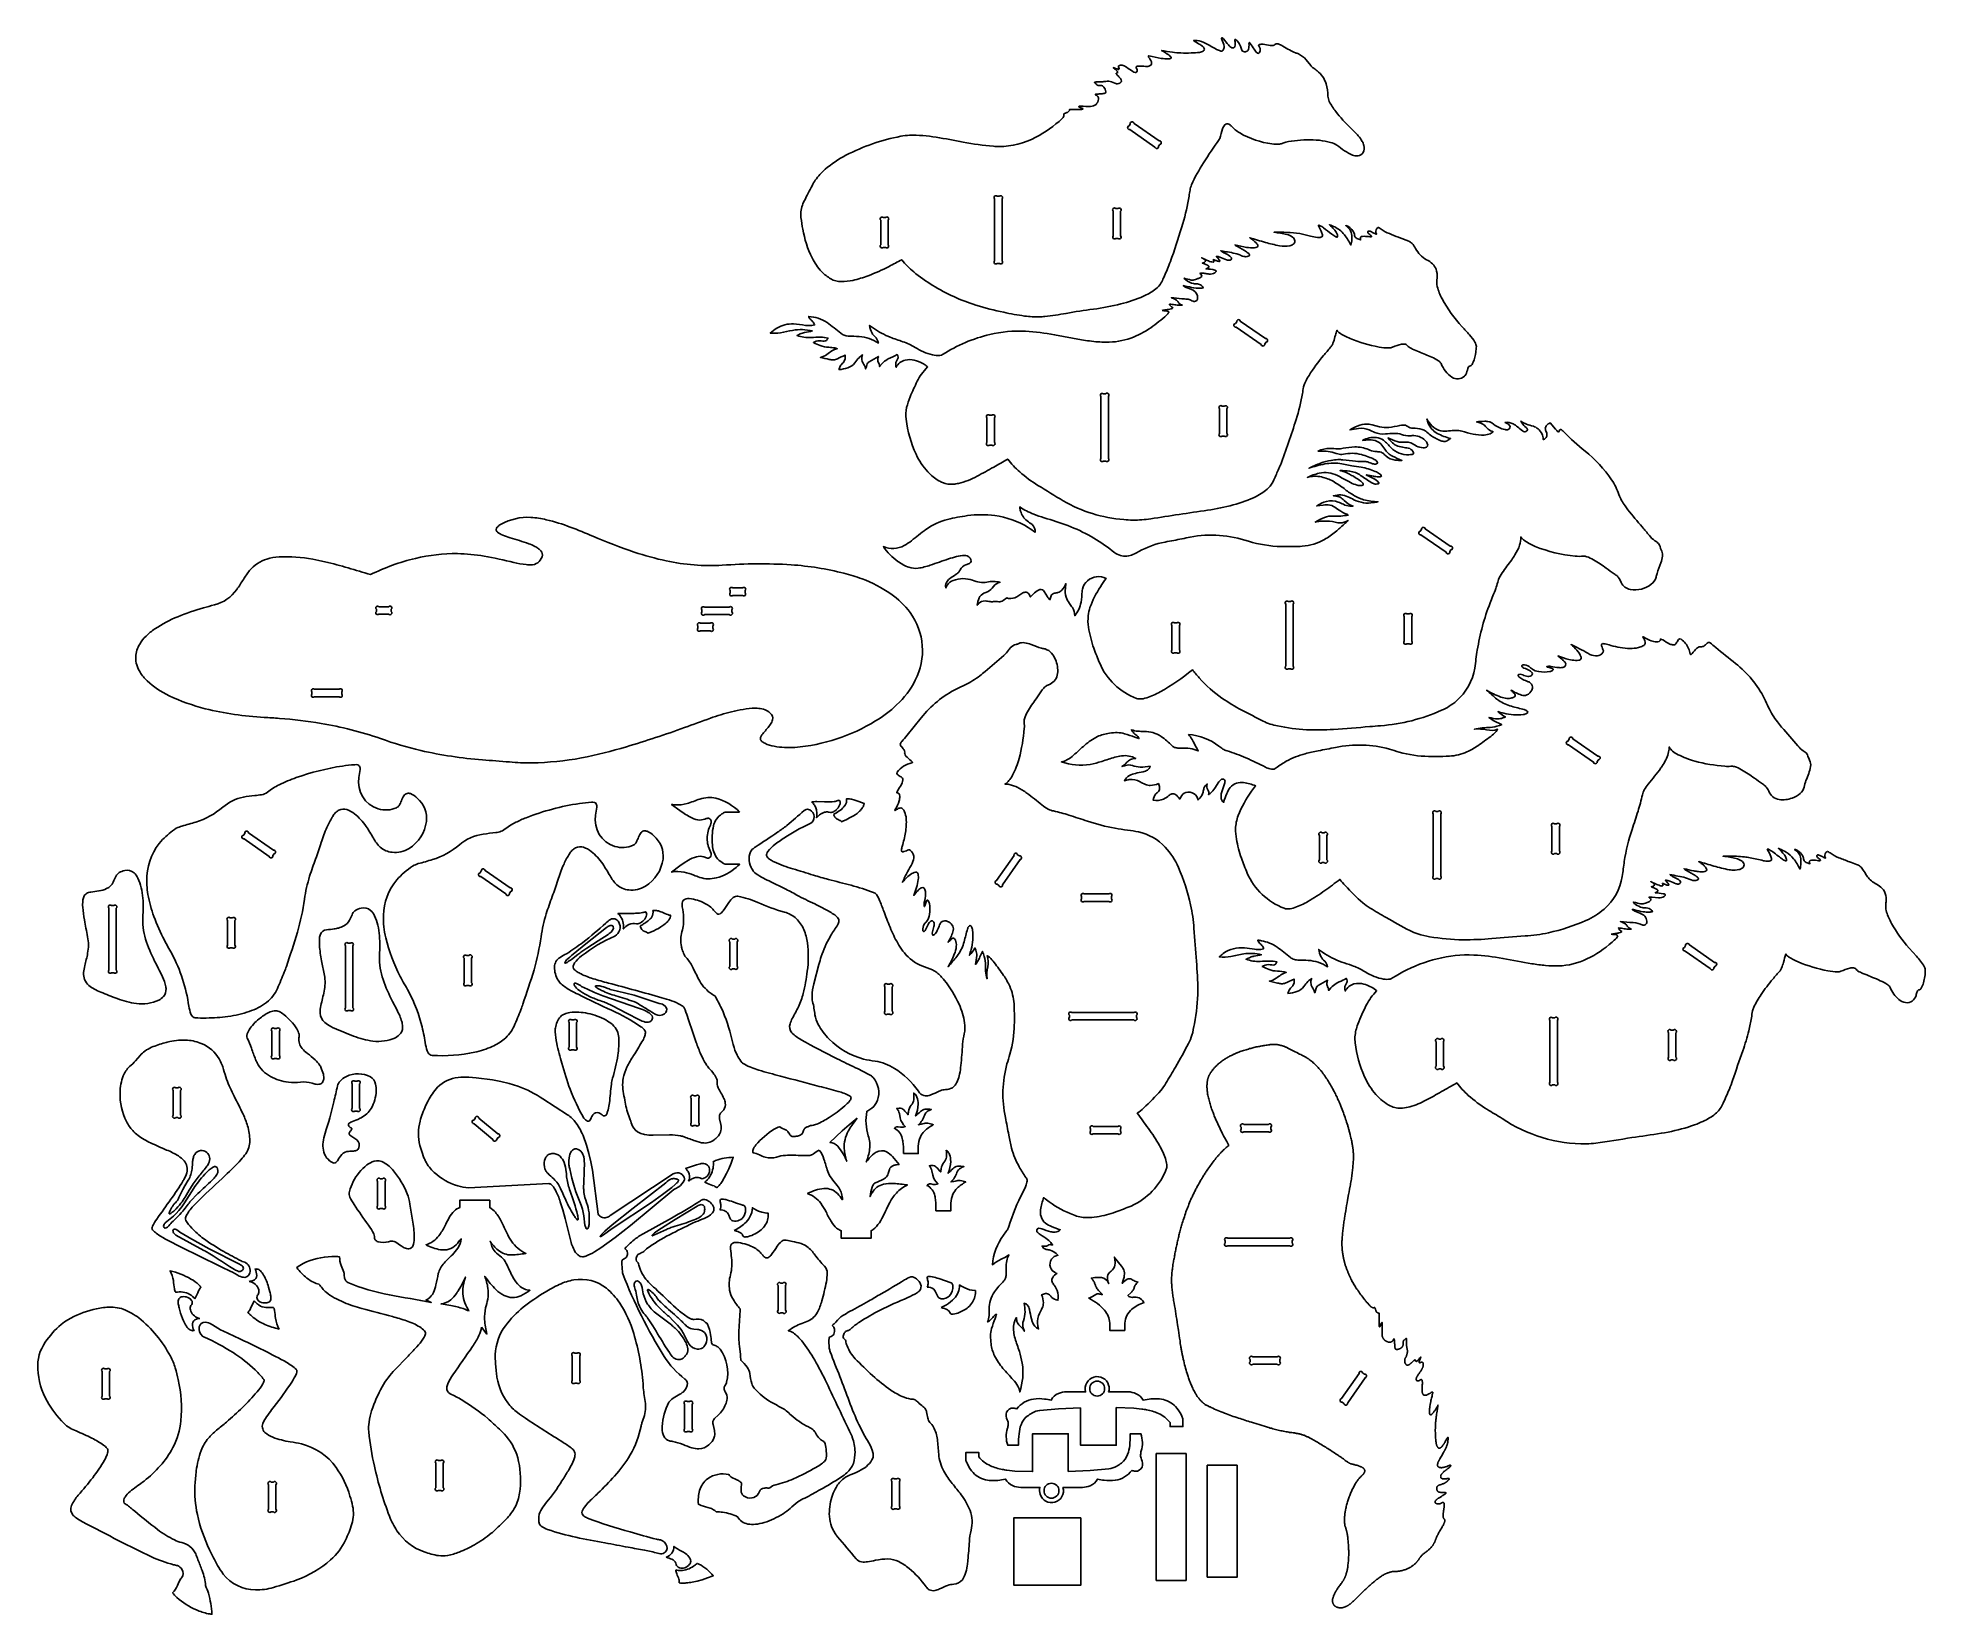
# Model space of a CAD drawing. Extents: x -4 to 123, y -7 to 98.
import ezdxf

# ---------------------------------------------------------------- set-up
doc = ezdxf.new("R2010")
doc.units = 0
doc.header["$MEASUREMENT"] = 0
doc.layers.get('0').update_dxf_attribs({"linetype": 'CONTINUOUS'})

msp = doc.modelspace()

# ---------------------------------------------------------------- linework, layer by layer
for points in [[(65.31, 93.37, 0.045765), (65.2, 93.33, 0.085392), (65.15, 93.3, 0.270084), (65.15, 93.26, -0.155524), (65.15, 93.16, -0.106179), (65.03, 92.98, -0.059849), (63.27, 91.73, -0.12135), (60.8, 91.11, -0.018777), (60.43, 91.13, -0.02375), (58.41, 91.41, 0.007388), (56.6, 91.74, 0.041253), (54.82, 91.87, 0.04256), (54.22, 91.8, 0.070776), (50.55, 90.53, 0.054023), (49.16, 89.59, 0.061178), (48.5, 88.86, 0.035664), (48.28, 88.49, -0.006169), (47.77, 87.49, 0.10457), (47.53, 86.63, 0.045088), (47.54, 86.35, 0.009362), (47.66, 85.57, 0.067318), (48.28, 83.66, 0.069149), (48.93, 82.73, 0.070385), (49.54, 82.25, 0.124563), (50.24, 82.07, 0.062804), (51.02, 82.15, 0.03693), (52.04, 82.46, 0.027852), (53.44, 83.08, -0.002601), (54.29, 83.53, 0.051242), (55.09, 82.72, 0.037033), (56.37, 81.81, 0.063555), (59.26, 80.49, 0.027573), (61.12, 80.01, 0.018205), (62.52, 79.76, 0.037736), (63.53, 79.71, 0.019133), (63.87, 79.73, 0.014206), (65.3, 79.94, -0.010694), (67.13, 80.22, 0.025676), (68.96, 80.57, 0.041068), (70.48, 81.08, 0.05122), (71.22, 81.51, 0.059607), (71.59, 81.87, 0.066934), (71.79, 82.23, 0.005853), (72.18, 83.14, 0.020313), (72.39, 83.7, 0.004539), (73.12, 85.96, 0.033882), (73.54, 87.8, -0.009899), (73.6, 88.2, -0.058154), (73.7, 88.55, -0.0364), (74.51, 90.03, -0.014394), (75.56, 91.58, 0.068044), (75.6, 91.66, -0.011916), (75.77, 92.29, -0.100766), (75.93, 92.57, -0.334065), (76.21, 92.61, -0.093819), (76.35, 92.5, 0.073989), (76.94, 92.02, 0.099729), (79.09, 91.29, 0.047178), (79.6, 91.28, 0.056264), (79.82, 91.34, -0.056071), (80.59, 91.5, -0.052406), (82.27, 91.53, -0.040053), (83.01, 91.39, -0.06295), (83.43, 91.21, 0.009215), (83.95, 90.83, 0.041703), (84.48, 90.54, 0.111318), (84.85, 90.48, 0.24613), (85.19, 90.71, 0.210201), (85.24, 91.19, 0.072373), (85.13, 91.46, 0.049684), (84.87, 91.83, 0.020699), (84.37, 92.34, -0.032231), (83.36, 93.46, -0.057584), (82.93, 94.14, -0.067565), (82.84, 94.49, 0.063282), (82.72, 95.31, 0.149728), (82.11, 96.19, 0.017309), (81.84, 96.38, -0.050117), (81.69, 96.53), (81.37, 96.93, 0.100712), (80.86, 97.32, 0.029824), (80.66, 97.39, -0.040943), (80.27, 97.58, -0.004163), (79.82, 97.84, 0.046669), (79.51, 97.99, 0.152031), (79.36, 97.99, 0.127881), (79.29, 97.94, -0.116879), (79.23, 97.9, -0.102905), (78.97, 97.89, 0.00781), (78.49, 97.96, 0.118057), (78.23, 97.94, 0.452792), (78.2, 97.86, -0.041071), (78.29, 97.69, -0.236998), (78.24, 97.38, -0.392635), (78.13, 97.36, -0.074806), (78.09, 97.38, -0.070029), (77.89, 97.63, 0.013525), (77.64, 98.02, 0.066694), (77.58, 98.08, 0.363856), (77.56, 98.07, 0.087247), (77.55, 98, -0.064556), (77.52, 97.63, -0.125783), (77.46, 97.52, -0.111228), (77.42, 97.49, -0.13889), (77.19, 97.47, -0.206783), (77.07, 97.57, -0.046443), (76.98, 97.83, 0.172416), (76.64, 98.29, 0.592582), (76.6, 98.25, 0.011999), (76.63, 98.01, -0.11036), (76.61, 97.81, -0.408153), (76.4, 97.73, -0.107605), (76.17, 97.92, -0.005633), (75.85, 98.32, 0.089906), (75.75, 98.4, 0.400838), (75.72, 98.38, 0.122856), (75.73, 98.29, -0.069238), (75.88, 97.82, -0.148336), (75.82, 97.57, -0.244572), (75.71, 97.51, -0.078726), (75.63, 97.52, -0.059878), (75.38, 97.62, 0.004281), (74.66, 98.02, 0.080643), (74.06, 98.22, 0.060639), (73.86, 98.22, 0.516318), (73.85, 98.2, 0.100556), (73.87, 98.18, -0.007739), (74.28, 97.94, -0.023764), (74.44, 97.83, -0.091897), (74.55, 97.68, -0.403661), (74.49, 97.51, -0.085014), (74.24, 97.42, -0.035292), (73.68, 97.38, -0.011492), (72.99, 97.38, -0.023477), (72.43, 97.43, -0.00305), (71.69, 97.55, -0.03964), (72.17, 97.25, -0.030091), (72.28, 97.15, -0.07111), (72.33, 97.08, -0.438074), (72.29, 97, -0.093632), (72.18, 96.98, -0.045101), (71.67, 97.02, -0.009395), (70.85, 97.19, 0.225978), (70.82, 97.19, 0.200152), (70.83, 97.11, -0.042099), (71.01, 96.79, -0.101956), (71.03, 96.65, -0.259277), (70.94, 96.53, -0.104089), (70.73, 96.48, -0.019524), (70.27, 96.5, 0.088616), (70.02, 96.48, 0.45428), (69.99, 96.38, -0.02235), (70.06, 96.24, -0.612701), (69.92, 96.08, -0.086216), (69.78, 96.14, -0.005051), (69.35, 96.42, 0.055097), (69.12, 96.54, 0.145317), (68.88, 96.54, 0.11207), (68.82, 96.51, 0.185859), (68.81, 96.45, 0.065549), (68.85, 96.33, -0.192725), (68.84, 96.29, -0.222072), (68.83, 96.28, -0.080526), (68.77, 96.29, -0.004875), (68.57, 96.36, 0.091508), (68.47, 96.4), (68.46, 96.39, 0.033077), (68.62, 96.26, -0.06428), (68.75, 96.12, -0.399963), (68.73, 96.05, 0.073702), (68.66, 96.02, 0.277808), (68.67, 95.97, 0.086398), (68.73, 95.9, -0.014232), (68.94, 95.66, -0.180318), (69.01, 95.49, -0.205004), (68.95, 95.4, -0.219208), (68.68, 95.32, -0.066459), (68.57, 95.35), (68.33, 95.45, 0.161298), (67.97, 95.48, -0.034923), (67.69, 95.45, -0.012629), (67.31, 95.44, 0.084237), (67.21, 95.42, 0.492802), (67.22, 95.4, -0.076611), (67.35, 95.26, 0.175027), (67.44, 95.21, 0.079902), (67.62, 95.21, -0.231384), (67.83, 95.1, -0.15017), (67.96, 94.78, -0.109203), (67.95, 94.71, -0.162137), (67.85, 94.67, -0.044015), (67.58, 94.64, 0.004798), (67.31, 94.62, 0.062944), (67.25, 94.6), (67.25, 94.6, 0.211487), (67.28, 94.57, -0.37312), (67.47, 94.29, -0.400312), (66.94, 93.8, 0.001561), (66.29, 93.81, 0.028338), (66.18, 93.81, 0.234948), (66.15, 93.79, 0.13758), (66.18, 93.76, -0.01089), (66.41, 93.66, -0.093151), (66.44, 93.64, -0.401469), (66.43, 93.62, -0.085621), (66.4, 93.61, -0.041252), (66.08, 93.59, 0.006826), (65.53, 93.6), (65.53, 93.6, -0.283141), (65.39, 93.4, -0.062223)], [(69.57, 92.25), (71.25, 91.08, 1), (71.49, 91.13), (71.58, 91.25, 1), (71.53, 91.49), (69.85, 92.66, 1), (69.6, 92.62), (69.52, 92.5, 1)], [(60.51, 87.61), (60.51, 83.46, 1), (60.68, 83.28), (60.83, 83.28, 1), (61.01, 83.46), (61.01, 87.61, 1), (60.83, 87.78), (60.68, 87.78, 1)], [(52.88, 86.18), (52.88, 84.53, 1), (53.06, 84.36), (53.21, 84.36, 1), (53.38, 84.53), (53.38, 86.18, 1), (53.21, 86.36), (53.06, 86.36, 1)], [(68.45, 86.78), (68.45, 85.13, 1), (68.63, 84.96), (68.77, 84.96, 1), (68.95, 85.13), (68.95, 86.78, 1), (68.77, 86.96), (68.63, 86.96, 1)], [(71.74, 80.13, 0.01765), (71.99, 80.11, -0.083047), (72.14, 80.07, -0.375649), (72.17, 79.99, -0.108822), (72.03, 79.82, -0.029413), (70.98, 78.98, -0.061178), (69.63, 78.28, -0.088262), (67.98, 78.01, -0.034462), (66.87, 78.09, -0.00988), (66.34, 78.17), (64.53, 78.51, 0.029439), (62.57, 78.74, 0.07433), (60.19, 78.52, 0.087098), (57.03, 77.18, -0.107805), (56.85, 77.12, -0.072482), (56.34, 77.16, -0.083169), (55.18, 77.66, 0.051413), (54.37, 78.04, -0.01305), (53.51, 78.34, -0.05714), (52.41, 78.94, -0.010862), (52.14, 79.13, 0.084035), (52.3, 78.62, 0.084828), (52.5, 78.37, -0.121548), (52.71, 78.04, -0.040926), (52.73, 77.95, 0.132627), (51.44, 78.39, 0.006149), (50.71, 78.41, -0.152205), (50.2, 78.61, 0.025742), (49.29, 79.32, 0.132101), (48.06, 79.73, 0.14683), (48.17, 79.54, -0.010952), (48.32, 79.4, -0.109544), (48.45, 79.17, -0.098304), (48.05, 79.12, -0.026079), (47.84, 79.13, 0.02559), (47.05, 79.23, 0.152656), (45.92, 78.95, 0.057033), (45.48, 78.62, 0.07184), (46.17, 78.64, 0.005383), (46.98, 78.8, -0.108055), (48.3, 78.76, -0.022149), (47.78, 78.66, 0.054939), (47.49, 78.56, 0.017868), (47.28, 78.46, 0.099946), (48.21, 78.32, -0.020417), (48.85, 78.35, -0.054843), (49.35, 78.28, -0.127435), (49.24, 78.13, -0.154716), (49.1, 78.08, -0.042023), (48.89, 78.09, 0.135898), (48.46, 78.03, 0.045196), (48.37, 77.98, 0.015402), (48.82, 77.78, 0.086552), (49.41, 77.67, -0.02853), (49.8, 77.62, -0.030218), (49.97, 77.57, 0.092201), (49.61, 77.42, 0.012182), (49.28, 77.19, -0.097489), (48.84, 76.99, 0.001872), (49.44, 76.86, 0.046271), (49.71, 76.82, 0.101332), (49.98, 76.9, -0.014141), (50.49, 77.14, -0.118694), (50.49, 76.87, -0.100278), (50.36, 76.63, 0.039345), (50.17, 76.4, 0.099743), (50.08, 76.17, 0.064327), (50.68, 76.3, 0.13033), (51.15, 76.63, -0.026601), (51.43, 76.97, -0.069858), (51.67, 77.16, 0.117293), (51.62, 76.82, 0.090339), (51.67, 76.67, -0.016754), (51.83, 76.36, -0.047036), (51.87, 76.22, -0.007849), (51.98, 76.55, -0.161317), (52.11, 76.7, -0.003536), (52.73, 77.06, 0.11454), (52.7, 76.74, 0.082027), (52.75, 76.6, -0.024732), (52.8, 76.45, -0.047016), (52.81, 76.38, -0.127981), (53.39, 76.89, 0.031193), (53.98, 77.18, -0.100056), (54.05, 77.01, -0.182431), (53.98, 76.82, 0.190044), (53.89, 76.46, 0.046811), (53.92, 76.33, -0.22884), (54.52, 76.81, -0.120494), (55.13, 76.8, -0.066101), (55.7, 76.58, -0.014502), (55.91, 76.45, -0.092022), (56.02, 76.35, 0.024673), (55.61, 75.86, 0.038296), (55.33, 75.4, 0.012444), (54.85, 74.34, 0.043213), (54.62, 73.64, 0.080094), (54.59, 72.85, 0.078303), (55.25, 70.5, 0.075992), (56.04, 69.32, 0.068794), (56.77, 68.73, 0.024706), (57.03, 68.6, 0.118126), (57.75, 68.5, 0.040982), (58.09, 68.55, 0.069539), (59.34, 69.03, 0.00617), (60.45, 69.64, -0.002561), (61.39, 70.18, 0.052301), (62.2, 69.32, 0.04448), (63.41, 68.42, 0.001777), (65.11, 67.38, 0.111888), (69.16, 66.13, 0.011711), (69.77, 66.09, 0.043792), (70.97, 66.18, -0.003277), (74.78, 66.75, 0.024857), (76.5, 67.11, 0.045516), (78.04, 67.68, 0.075518), (78.85, 68.25, 0.094162), (79.22, 68.79, -0.007569), (79.55, 69.54, 0.011841), (79.65, 69.77, 0.00842), (80.2, 71.29, 0.003798), (80.71, 72.83, 0.035024), (81.14, 74.58, 0.007881), (81.17, 74.88, -0.077883), (81.35, 75.39, -0.024608), (81.57, 75.78, -0.034388), (82.54, 77.11, -0.006311), (83.02, 77.67, 0.067531), (83.14, 77.85, 0.019254), (83.21, 78.03, 0.015085), (83.34, 78.48, -0.012002), (83.44, 78.81, 0.122394), (83.61, 78.63, 0.051584), (84.32, 78.26, 0.048953), (86.26, 77.68, 0.046076), (86.91, 77.62, 0.084431), (87.17, 77.67, -0.048405), (87.77, 77.87, -0.112977), (88.03, 77.87, -0.201127), (88.17, 77.76, 0.060267), (88.22, 77.71, 0.051245), (88.5, 77.55, 0.016775), (88.94, 77.37, -0.007083), (89.79, 77.01, -0.033971), (90.25, 76.76, -0.121555), (90.42, 76.58, 0.151862), (91.14, 75.66, 0.349199), (91.98, 75.73, 0.054214), (92.07, 75.84, 0.074047), (92.2, 76.25, -0.105201), (92.27, 76.38, -0.131615), (92.39, 76.43, 0.131162), (92.46, 76.48, 0.066959), (92.57, 76.67, 0.078626), (92.74, 77.35, 0.034123), (92.78, 77.71, 0.1358), (92.68, 78, 0.051246), (92.32, 78.51, 0.012534), (91.83, 79.04, -0.06291), (90.48, 80.92, -0.058346), (90.16, 81.73, -0.099086), (90.15, 82.32, 0.103753), (90.08, 82.9, 0.116919), (89.85, 83.25, 0.063367), (89.44, 83.53, -0.147917), (88.71, 84.29, 0.057846), (88.47, 84.62, 0.082299), (88.26, 84.77, 0.018825), (88.02, 84.87, -0.013667), (86.8, 85.34, -0.070166), (86.28, 85.67, 0.279584), (86.2, 85.68, 0.337705), (86.05, 85.34), (86.09, 85.27, -0.137021), (86.09, 85.24, -0.294462), (86.06, 85.25, -0.0505), (85.76, 85.39, 0.135048), (85.55, 85.45, 0.380433), (85.51, 85.39, 0.203012), (85.53, 85.31, 0.012223), (85.74, 85.12, -0.279154), (85.75, 85.08, -0.266862), (85.74, 85.07, -0.077412), (85.65, 85.07, 0.015618), (85.26, 85.1, 0.084383), (85.07, 85.08, 0.369443), (85.01, 84.98, 0.009055), (85.04, 84.86, -0.042889), (84.77, 84.96, -0.06075), (84.68, 85.02, -0.094619), (84.64, 85.08, -0.04884), (84.61, 85.24, 0.204825), (84.16, 85.78, 0.054023), (84.03, 85.82, -0.068146), (84.3, 85.55, -0.13977), (84.44, 85.15, -0.037042), (84.42, 84.68, -0.059965), (84.38, 84.51, 0.040213), (83.94, 85.21, 0.067193), (83.62, 85.53, 0.05733), (82.94, 85.88, -0.004586), (83.24, 85.58, -0.071132), (83.44, 85.29, -0.087223), (83.48, 85.11, -0.210267), (83.46, 85.05, -0.181614), (83.44, 85.05, -0.083505), (83.36, 85.07, -0.030799), (83.09, 85.25, -0.005578), (82.55, 85.67, 0.054343), (82.31, 85.81, 0.031047), (82.22, 85.84, 0.303669), (82.2, 85.83, 0.303669), (82.2, 85.81, -0.013291), (82.39, 85.44, -0.035452), (82.48, 85.2, -0.418375), (82.37, 85.04, -0.094139), (82.13, 85.03, -0.033226), (81.67, 85.12, 0.008896), (80.95, 85.28, 0.044225), (79.23, 85.37, -0.031803), (80.09, 85.22, -0.088983), (80.47, 85.05, -0.200095), (80.63, 84.8, -0.26575), (80.52, 84.57, -0.122586), (80.28, 84.47, -0.107483), (79.59, 84.47, -0.025718), (78.65, 84.69, 0.002583), (77.6, 85, -0.059548), (78.02, 84.66, -0.033576), (78.11, 84.55, -0.130224), (78.14, 84.44, -0.28517), (78.08, 84.37, -0.113288), (77.93, 84.33, -0.05069), (77.39, 84.36, -0.014931), (76.61, 84.52, 0.039856), (76.78, 84.41, -0.014217), (77.39, 84.05, -0.030608), (77.53, 83.94, -0.147068), (77.59, 83.85, -0.292635), (77.56, 83.8, -0.171862), (77.27, 83.74, -0.085533), (76.98, 83.83, 0.05968), (76.5, 83.98, 0.022366), (75.99, 84.07, -0.010951), (75.66, 84.13, 0.039813), (75.94, 83.96, -0.016282), (76.26, 83.78, -0.119726), (76.37, 83.66, -0.357061), (76.33, 83.53, -0.11107), (76.26, 83.5, -0.136921), (76.05, 83.53, 0.005217), (75.59, 83.71, 0.076795), (75.36, 83.75, -0.026095), (75.54, 83.55, -0.068845), (75.59, 83.46, -0.5124), (75.55, 83.42, -0.071328), (75.35, 83.47, 0.00999), (75.16, 83.54, -0.059868), (75.2, 83.44, -0.490615), (75.14, 83.37, -0.070582), (74.84, 83.45, -0.013494), (74.57, 83.58, 0.02499), (74.38, 83.66, -0.108111), (74.62, 83.5, -0.439882), (74.6, 83.38, -0.077658), (74.55, 83.35, 0.015682), (74.43, 83.31, -0.009452), (74.73, 83.19, -0.098133), (74.85, 83.09, -0.312432), (74.85, 83.02, -0.122421), (74.78, 82.96, -0.020118), (74.68, 82.92, -0.030814), (75.27, 82.84, -0.247196), (75.35, 82.78, -0.249123), (75.34, 82.73, -0.19784), (74.97, 82.57, -0.049988), (74.65, 82.61, 0.044824), (74.39, 82.63, 0.049556), (74.26, 82.61, -0.09315), (74.38, 82.49, -0.350084), (74.35, 82.37, -0.066439), (74.31, 82.34, -0.038632), (74.12, 82.27, -0.115483), (73.8, 82.17, -0.050933), (73.68, 82.17, -0.032011), (73.21, 82.3, 0.082858), (73.31, 82.18, 0.119383), (73.84, 81.93, 0.046208), (74.1, 81.91, -0.176906), (74.37, 81.8, -0.030645), (74.5, 81.66, -0.067123), (74.34, 81.62, -0.066685), (73.69, 81.68, -0.005513), (73.15, 81.8, 0.153889), (73.22, 81.74, 0.057842), (73.48, 81.62), (73.8, 81.49, -0.296108), (74.11, 80.94, -0.489621), (73.81, 80.75, -0.063653), (73.66, 80.82, 0.067642), (73.41, 80.89, 0.023287), (73.06, 80.92, -0.007783), (72.34, 80.99, -0.073618), (72.65, 80.85, -0.104716), (72.81, 80.68, 0.120615), (72.96, 80.54, 0.05159), (73.08, 80.49, -0.060479), (72.74, 80.49, -0.015883), (72.41, 80.54, 0.033163), (72.24, 80.56, 0.303377), (72.22, 80.55, 0.303377), (72.22, 80.52, 0.037652), (72.27, 80.46, 0.028635), (72.45, 80.32, -0.167251), (72.34, 80.25, -0.04756), (71.99, 80.18, 0.022912)], [(76.69, 79.01), (78.37, 77.85, 1), (78.61, 77.89), (78.7, 78.01, 1), (78.65, 78.26), (76.97, 79.42, 1), (76.73, 79.38), (76.64, 79.26, 1)], [(67.63, 74.37), (67.63, 70.22, 1), (67.8, 70.05), (67.95, 70.05, 1), (68.13, 70.22), (68.13, 74.37, 1), (67.95, 74.55), (67.8, 74.55, 1)], [(75.57, 73.54), (75.57, 71.9, 1), (75.75, 71.72), (75.9, 71.72, 1), (76.07, 71.9), (76.07, 73.54, 1), (75.9, 73.72), (75.75, 73.72, 1)], [(70.17, 63.99, -0.077466), (71.93, 64.62, -0.008294), (72.52, 64.73, -0.002048), (73.61, 64.95, -0.129787), (77.51, 64.68, 0.068698), (79.71, 64.32, 0.017049), (80.51, 64.32, 0.006651), (81.12, 64.34, 0.108482), (82.61, 64.8, 0.049659), (83.35, 65.31, 0.013223), (83.64, 65.56, 0.004931), (84.19, 66.07, -0.12232), (83.64, 65.9, -0.038295), (83.51, 65.91, -0.019785), (83.15, 65.99, 0.070803), (82.32, 66.01, 0.021199), (81.99, 65.96, -0.046135), (82.6, 66.27, -0.102521), (83.2, 66.36, 0.060237), (84.2, 66.43, 0.048051), (84.11, 66.48, -0.047651), (83.58, 66.76, 0.0388), (83.2, 67.01, 0.124115), (82.73, 67.12, 0.028349), (82.52, 67.1), (82.09, 67.04, -0.07817), (82.74, 67.34, -0.152169), (83.53, 67.3, -0.030845), (83.87, 67.15, 0.088928), (84.31, 67.02, 0.071439), (84.52, 67.03, -0.115922), (83.93, 67.4, 0.073118), (83.65, 67.62, 0.072571), (83.44, 67.69, 0.018274), (83.21, 67.72, -0.180739), (84.17, 67.66, -0.012361), (84.58, 67.46, 0.159025), (85.89, 67.26, 0.021987), (86.2, 67.32, -0.05908), (85.23, 67.46, -0.062738), (84.54, 67.77, -0.036683), (83.92, 68.2, 0.029221), (83.18, 68.69, 0.068833), (82.41, 68.98, 0.12348), (81.46, 68.95, -0.058484), (82.24, 69.23, -0.17112), (83.47, 69.08, -0.01834), (83.84, 68.88, 0.007839), (84.36, 68.6, 0.043634), (84.79, 68.43, 0.079402), (85.06, 68.4, 0.054508), (85.17, 68.43, 0.474546), (85.2, 68.51, 0.106137), (85.04, 68.69, 0.050727), (84.42, 69.09, 0.039084), (83.86, 69.35, 0.021841), (83.65, 69.41, -0.036845), (84.29, 69.37, -0.108252), (85.03, 69.09, 0.002804), (85.74, 68.61, 0.051985), (85.93, 68.52, 0.143367), (86.22, 68.53, 0.347744), (86.25, 68.58, 0.16424), (86.23, 68.62, 0.090236), (85.89, 68.88, 0.018122), (85.53, 69.05, -0.028444), (85.41, 69.12), (85.41, 69.12, -0.027185), (85.88, 69.03, 0.02939), (86.21, 68.99, 0.040727), (86.34, 68.99, 0.101553), (86.41, 69.02, 0.350812), (86.41, 69.09, 0.104903), (86.3, 69.2, 0.057569), (86.01, 69.35, 0.062917), (85.06, 69.63, -0.003756), (84.44, 69.73), (83.78, 69.86, 0.091707), (82.62, 69.85, 0.027574), (82.09, 69.73, 0.010133), (81.57, 69.57, -0.019345), (82.35, 69.91, -0.052311), (83.05, 70.09, -0.014005), (83.5, 70.14, -0.049983), (83.84, 70.13, 0.003046), (84.69, 70.03, 0.044691), (85.26, 70.02, -0.075203), (85.5, 69.99, -0.003986), (85.82, 69.87, 0.117913), (86.09, 69.85, 0.487541), (86.15, 69.96, 0.146335), (85.94, 70.16, 0.048946), (85.53, 70.33, 0.014104), (85.08, 70.48, 0.125144), (83.87, 70.5, -0.111025), (83.51, 70.52, 0.077233), (82.44, 70.72, 0.020813), (82.18, 70.71, -0.116459), (82.98, 70.89, -0.007046), (83.5, 70.86, 0.052828), (83.85, 70.9, -0.035822), (84.64, 70.99, -0.113588), (85.55, 70.81, 0.075337), (85.98, 70.69, 0.016658), (86.24, 70.67, -0.147693), (86.55, 70.55, -0.026124), (86.72, 70.39, 0.155137), (87.35, 70.11, 0.038), (87.79, 70.09, -0.004554), (87.16, 70.37, -0.154453), (86.64, 70.85, 0.071573), (86.38, 71.19, 0.152867), (85.85, 71.45, 0.05997), (85.41, 71.46, 0.014132), (85.16, 71.43, -0.145589), (86.08, 71.63, -0.132228), (86.56, 71.44, -0.032101), (87.07, 70.94, 0.209951), (88.26, 70.47, 0.030297), (88.47, 70.49, 0.140447), (88.57, 70.54, 0.178554), (88.58, 70.56, 0.130823), (88.53, 70.69, 0.202737), (88.22, 70.91, 0.004214), (87.85, 70.97, -0.053329), (87.42, 71.09, -0.099799), (87.09, 71.33, -0.016819), (86.86, 71.6, 0.050527), (87.47, 71.35, 0.110499), (88.05, 71.32, -0.123759), (88.38, 71.27, -0.018266), (88.78, 71.05, 0.087989), (89.21, 70.93, 0.239585), (89.5, 71.04, 0.143445), (89.52, 71.11, 0.134638), (89.43, 71.33, 0.230206), (88.6, 71.75, 0.042701), (88.34, 71.74, -0.112495), (87.77, 71.83, 0.083233), (87.27, 71.9, 0.019544), (86.69, 71.86, -0.112088), (85.97, 71.97, -0.008377), (85.61, 72.14, 0.115285), (84.89, 72.23, 0.043674), (84.31, 72.13, -0.052281), (84.97, 72.45, -0.116171), (85.6, 72.51, -0.027076), (85.79, 72.47), (86.3, 72.34, 0.084373), (86.91, 72.3, 0.028564), (87.65, 72.43, -0.031217), (87.87, 72.45, -0.046203), (88.03, 72.44, -0.105933), (88.18, 72.37, 0.155265), (88.53, 72.25, -0.087596), (89.15, 72.15, -0.10749), (89.4, 72.04, 0.072014), (90.05, 71.57, 0.015698), (90.32, 71.44, 0.075665), (90.61, 71.36, 0.169673), (90.88, 71.44, -0.012934), (91.05, 71.56, -0.067785), (90.16, 71.9, -0.182321), (89.56, 72.59, -0.02277), (89.47, 72.87, 0.061476), (89.79, 72.41, 0.157646), (90.41, 72.08, 0.082128), (90.92, 72.06, -0.032955), (91.39, 72.1, -0.05525), (91.81, 72.05, 0.015646), (92.56, 71.85, 0.056775), (93.3, 71.79, 0.086694), (93.71, 71.88, 0.088917), (93.9, 72.01, -0.109428), (93.57, 72.19, -0.01744), (93.34, 72.42, 0.150611), (92.79, 72.67, -0.028592), (93.34, 72.71, -0.05644), (93.63, 72.68, -0.07497), (93.81, 72.6, 0.03633), (94.3, 72.29, 0.05804), (94.7, 72.15, 0.127341), (94.92, 72.16, 0.481067), (95.01, 72.43, 0.101239), (94.89, 72.54, 0.009301), (94.7, 72.64, -0.163667), (95.24, 72.53, -0.043557), (95.54, 72.34, -0.015588), (95.86, 72.07, 0.152329), (96.02, 72, 0.214585), (96.15, 72.07, 0.073441), (96.2, 72.13, 0.192383), (96.19, 72.2, 0.090613), (96.11, 72.29, -0.058617), (95.83, 72.6, -0.031607), (95.76, 72.72, 0.077441), (96.14, 72.52, 0.014907), (96.6, 72.38, -0.118458), (96.91, 72.2, -0.212099), (97.26, 71.49), (97.27, 71.48, 0.299542), (97.28, 71.48, 0.453322), (97.46, 72.01, -0.130464), (97.4, 72.23, -0.19971), (97.49, 72.44, -0.062418), (97.72, 72.61), (98.08, 72.18, 0.0058), (98.24, 72.01, 0.13208), (98.28, 71.99, 0.31369), (98.3, 72, 0.020458), (98.35, 72.12, -0.349283), (98.42, 72.15, -0.324644), (98.49, 72.14, -0.027643), (98.66, 71.99, 0.043094), (100.06, 70.72, -0.072943), (101.84, 68.8, -0.06937), (102.32, 67.8, 0.064235), (102.74, 67.05, 0.014309), (102.93, 66.79, 0.012492), (103.89, 65.63, -0.004148), (104.37, 65.06, 0.061256), (104.74, 64.7, -0.009953), (104.9, 64.6, -0.163725), (105.12, 64.2, 0.033827), (105.2, 64, -0.140222), (105.25, 63.67, -0.067632), (105.14, 63.23, 0.014403), (104.88, 62.51, 0.019955), (104.82, 62.27, -0.168065), (104.5, 61.79, -0.202517), (103.1, 61.44, -0.23286), (102.48, 61.91, 0.010477), (102.35, 62.17, 0.083914), (102.23, 62.33, 0.019193), (102.02, 62.49, 0.002948), (101.48, 62.87, 0.030715), (100.63, 63.44, 0.046204), (100.17, 63.64, 0.070542), (99.96, 63.68, -0.055782), (99.4, 63.68, -0.069534), (96.73, 64.32, -0.054937), (96.01, 64.72, -0.062009), (95.75, 64.96, -0.11579), (95.68, 64.41, -0.057571), (95.36, 63.76, -0.014177), (95.15, 63.44, -0.001808), (94.51, 62.56, 0.048267), (94.26, 62.12, 0.053543), (94.21, 61.93, -0.032799), (94.08, 61.5, -0.001182), (93.7, 60.54, 0.050203), (92.84, 57.39, -0.001096), (92.67, 56.18, -0.179531), (91.44, 53.98, -0.075982), (90.45, 53.35, -0.086689), (86.36, 52.32, -0.006698), (85.64, 52.26, -0.00483), (83.21, 52.07, -0.025308), (81.41, 52.05, -0.039353), (79.47, 52.31, -0.013854), (78.97, 52.43, -0.040061), (78.5, 52.63, -0.00145), (77.07, 53.36, -0.025729), (75.74, 54.17, -0.060129), (74.22, 55.52, -0.015158), (73.76, 56.07, -0.044175), (71.6, 54.59, -0.045913), (70.7, 54.19, -0.079791), (70.2, 54.11, -0.074661), (70.01, 54.14, -0.198744), (67.55, 56.5, -0.010998), (67.16, 57.51, -0.047383), (66.8, 58.91, -0.060687), (66.78, 59.69, -0.057482), (66.9, 60.23, -0.062522), (67.6, 61.63, -0.017087), (67.98, 62.19, 0.300286), (66.74, 62.03, 0.184286), (66.4, 61.47, 0.032509), (66.37, 61.3, -0.028759), (66.3, 60.59, -0.125891), (65.88, 59.68, 0.158118), (65.72, 60.24, 0.012289), (65.52, 60.51, -0.079871), (65.3, 60.93, -0.091742), (65.25, 61.54, -0.025713), (65.29, 61.84, -0.084534), (65.02, 61.4, -0.134701), (64.75, 61.24, -0.016605), (64.52, 61.2, 0.2525), (64.29, 61.01, 0.059575), (64.22, 60.76, -0.07477), (64.05, 60.96), (63.84, 61.3, 0.318047), (63.55, 61.44, 0.115857), (63.19, 61.22, 0.017302), (62.91, 60.95, 0.1015), (62.75, 61.2, 0.282727), (62.49, 61.25, 0.045738), (62.4, 61.21), (62, 60.96, -0.18395), (61.45, 60.85, -0.049964), (61.32, 60.89, -0.067609), (61.01, 60.67, -0.167125), (60.71, 60.63, 0.112454), (60.36, 60.62, -0.06006), (60.22, 60.63, 0.031409), (59.87, 60.68, 0.224368), (59.44, 60.5, 0.043079), (59.35, 60.39, -0.093148), (59.47, 60.88, -0.173538), (59.8, 61.19, 0.009954), (60.03, 61.29, 0.132246), (60.43, 61.65, -0.191244), (60.88, 61.93, 0.094208), (59.99, 61.94, -0.15346), (59.04, 62.06, 0.17786), (57.74, 62.05, 0.151126), (57.33, 61.74, 0.082325), (57.25, 61.55, -0.241662), (57.28, 61.92, -0.092711), (57.49, 62.16, -0.019299), (57.93, 62.46, 0.042738), (58.11, 62.61, 0.082819), (58.21, 62.77, -0.170782), (58.58, 63.1, -0.005428), (58.83, 63.19, 0.234932), (58.93, 63.32, 0.35305), (58.67, 63.69, 0.069636), (58.49, 63.72, 0.068217), (57.96, 63.65, 0.011631), (57.42, 63.49, 0.003925), (56.2, 63.07, -0.047624), (55.39, 62.87, -0.122497), (54.77, 62.93, -0.073814), (54.03, 63.33, -0.089923), (53.06, 64.32, 0.231402), (54.45, 64.39, 0.046301), (54.94, 64.71, -0.010595), (55.91, 65.46, -0.093483), (57.36, 66.14, -0.022408), (58.69, 66.39, -0.063593), (60.52, 66.4, -0.105366), (62.77, 65.59, -0.011739), (63.22, 65.28, 0.244852), (63.02, 65.79, 0.017076), (62.69, 66.04, -0.174603), (62.25, 66.69, -0.040088), (62.2, 66.97, 0.053484), (63.13, 66.49, 0.016946), (63.82, 66.25, -0.011275), (65.42, 65.72, -0.079761), (68.39, 64.03, 0.042669), (68.73, 63.8, 0.184617), (69.59, 63.72, 0.073079), (69.96, 63.87, 0.010143)], [(60, 72.94), (60, 71.3, 1), (60.18, 71.12), (60.33, 71.12, 1), (60.5, 71.3), (60.5, 72.94, 1), (60.33, 73.12), (60.18, 73.12, 1)], [(11.58, 52.88, -0.048878), (7.64, 53.46, -0.046852), (5.21, 54.33, -0.076476), (3.75, 55.32, -0.057339), (3.27, 55.9, -0.148204), (2.98, 56.92, -0.136588), (3.25, 57.79, -0.06527), (3.67, 58.32, -0.047104), (4.27, 58.81, -0.050602), (5.79, 59.62, -0.030854), (7.52, 60.21, -0.005833), (8.25, 60.41, 0.173152), (9.75, 61.44, 0.019615), (10.19, 62.12, -0.028709), (10.61, 62.71, -0.14828), (11.77, 63.48, -0.062568), (12.58, 63.63, -0.055794), (14.84, 63.47, -0.022927), (16.45, 63.1, -0.00608), (17.21, 62.89, -0.000652), (18.71, 62.44, -0.054496), (21.71, 63.53, -0.059248), (24.54, 63.85, -0.037564), (26.32, 63.68, -0.019111), (28.3, 63.25, 0.031811), (29.14, 63.11, 0.02051), (29.44, 63.09, 0.319528), (30.2, 63.63, 0.266374), (30.11, 64.04, 0.067307), (29.97, 64.17, 0.048719), (29.71, 64.33, 0.035757), (29.31, 64.51, 0.008485), (28.06, 64.91, -0.011395), (27.56, 65.09, -0.077706), (27.22, 65.28, -0.233752), (27.12, 65.47, -0.166477), (27.19, 65.61, -0.069672), (27.45, 65.81, -0.145957), (29.45, 66.27, -0.04794), (30.48, 66.12, -0.031823), (32.09, 65.62, -0.010841), (33.61, 65.01, 0.016842), (36.37, 63.95, 0.026706), (38.52, 63.36, 0.067088), (42.27, 63.07, -0.032685), (46.88, 63.1, -0.04507), (50.42, 62.53, -0.023575), (51.63, 62.16, -0.058692), (53.55, 61.16, -0.080834), (54.85, 59.9, -0.283166), (55.2, 55.36, -0.088092), (53.95, 53.71, -0.05292), (52.54, 52.64, -0.118379), (47.13, 50.87, -0.059823), (45.75, 50.94, -0.074183), (45.12, 51.14, -0.043802), (44.9, 51.29, -0.274695), (44.83, 51.47, -0.060092), (44.84, 51.54, -0.077754), (45.04, 51.85, 0.02763), (45.5, 52.42, 0.092193), (45.64, 52.72, 0.288349), (45.48, 53.16, 0.124217), (45.02, 53.42, 0.045844), (44.61, 53.49, 0.03225), (44.46, 53.5, 0.046025), (42.89, 53.25, 0.024282), (41.47, 52.82, 0.002034), (39.74, 52.19, -0.011865), (35.85, 50.91, -0.02595), (32.83, 50.16, -0.041116), (29.52, 49.83, -0.027392), (28.01, 49.89, 0.006425), (26.21, 50.03, -0.036475), (22.07, 50.66, -0.03226), (19.37, 51.46, 0.042443), (15.4, 52.47, 0.022581), (12.61, 52.81, 0.007263)], [(89.07, 65.1), (90.75, 63.94, 1), (91, 63.98), (91.08, 64.1, 1), (91.03, 64.35), (89.35, 65.51, 1), (89.11, 65.47), (89.02, 65.35, 1)], [(42.98, 61.55), (43.63, 61.55, -1), (43.8, 61.37), (43.8, 61.22, -1), (43.63, 61.05), (42.98, 61.05, -1), (42.8, 61.22), (42.8, 61.37, -1)], [(19.27, 60.29), (19.92, 60.29, -1), (20.1, 60.12), (20.1, 59.97, -1), (19.92, 59.79), (19.27, 59.79, -1), (19.1, 59.97), (19.1, 60.12, -1)], [(41.09, 60.26), (42.74, 60.26, -1), (42.91, 60.08), (42.91, 59.94, -1), (42.74, 59.76), (41.09, 59.76, -1), (40.91, 59.94), (40.91, 60.08, -1)], [(80.01, 60.46), (80.01, 56.31, 1), (80.19, 56.14), (80.33, 56.14, 1), (80.51, 56.31), (80.51, 60.46, 1), (80.33, 60.64), (80.19, 60.64, 1)], [(87.95, 59.63), (87.95, 57.99, 1), (88.13, 57.81), (88.28, 57.81, 1), (88.45, 57.99), (88.45, 59.63, 1), (88.28, 59.81), (88.13, 59.81, 1)], [(40.81, 59.18), (41.46, 59.18, -1), (41.64, 59), (41.64, 58.85, -1), (41.46, 58.68), (40.81, 58.68, -1), (40.64, 58.85), (40.64, 59, -1)], [(80.05, 49.94, -0.059496), (81.31, 50.44, -0.027114), (82.19, 50.64, 0.00707), (83.35, 50.87, -0.118436), (86.96, 50.75, -0.00786), (87.61, 50.55, 0.061213), (89.58, 50.26, 0.012752), (90.08, 50.25, 0.00818), (90.97, 50.28, 0.089353), (92.15, 50.57, 0.051449), (92.88, 50.98, 0.005478), (93.74, 51.6, 0.046223), (94.1, 51.94, 0.026547), (94.2, 52.08, -0.139855), (93.47, 52.04, 0.096415), (92.65, 52.08, -0.049385), (93.17, 52.18, -0.020223), (93.55, 52.19, 0.067295), (94.16, 52.28, 0.014774), (94.48, 52.39, 0.044139), (94.42, 52.43, 0.009954), (94.08, 52.58, -0.071673), (93.62, 52.88, 0.066243), (94.21, 52.78, 0.087484), (94.56, 52.84, 0.025089), (94.73, 52.91, -0.067829), (94.35, 53.16, -0.031851), (94.24, 53.27, 0.018936), (94.62, 53.15, 0.088966), (95.92, 53.07, 0.05601), (96.14, 53.13, 0.243836), (96.22, 53.22, 0.265565), (96.17, 53.32, 0.077449), (95.99, 53.4, -0.005662), (95.13, 53.62, -0.069674), (94.28, 54.01, -0.023677), (94.16, 54.1, -0.004547), (93.46, 54.7, 0.041918), (94.42, 54.24, 0.053763), (94.83, 54.14, 0.090467), (95.16, 54.18, 0.074055), (95.33, 54.26, 0.323043), (95.37, 54.38, 0.107249), (95.25, 54.55, -0.047536), (95.11, 54.7, 0.066235), (95.8, 54.37, 0.174076), (96.17, 54.38, 0.165589), (96.49, 54.7, 0.050507), (96.54, 54.84, 0.288207), (96.41, 55.17, 0.073325), (96.26, 55.27, -0.014116), (95.89, 55.42, -0.085903), (95.63, 55.6, -0.162536), (95.58, 55.69, -0.318767), (95.62, 55.75, -0.128668), (95.8, 55.75, 0.008322), (96.14, 55.64, 0.159989), (96.45, 55.66, 0.454305), (96.51, 55.86, 0.132084), (96.35, 56.01, 0.032328), (95.97, 56.18, -0.154478), (95.82, 56.31, -0.348708), (95.84, 56.37, -0.119073), (95.9, 56.39, -0.186777), (96.32, 56.28, -0.02424), (96.5, 56.13, 0.130276), (96.96, 55.94, 0.086555), (97.7, 55.95, 0.079177), (97.88, 56.02, 0.209394), (97.92, 56.07, 0.239226), (97.9, 56.12, 0.058865), (97.8, 56.17, 0.019518), (97.53, 56.25, -0.098523), (97.49, 56.28, -0.343301), (97.49, 56.28, -0.098484), (97.76, 56.29, 0.018002), (98.32, 56.21, 0.124855), (98.65, 56.25, 0.480976), (98.73, 56.55, 0.058956), (98.66, 56.63, 0.035816), (98.42, 56.85, -0.008385), (98.24, 56.99, 0.029282), (98.98, 56.76, 0.037364), (99.43, 56.69, 0.061821), (99.65, 56.7, 0.066981), (99.74, 56.74, 0.259611), (99.79, 56.84, 0.078992), (99.79, 56.91, 0.117333), (99.52, 57.38, 0.045163), (99.12, 57.75, -0.020159), (99.83, 57.41, 0.00905), (100.39, 57.1, 0.140381), (100.88, 57, 0.21881), (101.25, 57.22, 0.068974), (101.28, 57.29, 0.152527), (101.29, 57.34, -0.004456), (101.17, 57.66, -0.221827), (101.18, 57.79, -0.196112), (101.25, 57.82, -0.064343), (101.4, 57.8, -0.026667), (101.78, 57.7, 0.066542), (103.07, 57.49, 0.058193), (103.63, 57.55, 0.066776), (103.94, 57.67, 0.05342), (104.04, 57.74, 0.231183), (104.09, 57.92, 0.102205), (103.95, 58.22, -0.134891), (103.93, 58.27), (103.93, 58.27, -0.090643), (103.99, 58.25, 0.047758), (104.5, 58, 0.064513), (104.84, 57.93, 0.112764), (105.02, 57.97, 0.280718), (105.11, 58.12, -0.297682), (105.12, 58.13, -0.073774), (105.26, 58.07, 0.031909), (105.75, 57.79, 0.087428), (105.99, 57.73, 0.272896), (106.17, 57.84, -0.050638), (106.33, 58.09, -0.362893), (106.49, 58.11, -0.145702), (106.99, 57.49, -0.036183), (107.11, 57.12, 0.159054), (107.14, 57.07, 0.243187), (107.15, 57.07, 0.068466), (107.24, 57.16, -0.050308), (107.55, 57.51, -0.146785), (107.77, 57.61, 0.090196), (107.93, 57.62, 0.075969), (108.01, 57.65, 0.029521), (108.25, 57.85, -0.176369), (108.38, 57.9, -0.128226), (108.44, 57.88, -0.006362), (108.81, 57.56, 0.003739), (110.14, 56.49, -0.108044), (112.08, 54.13, -0.008303), (112.34, 53.55, 0.054048), (112.95, 52.57, 0.014525), (113.23, 52.22, -0.001522), (114.31, 50.97, 0.058439), (114.67, 50.64, -0.028705), (114.81, 50.55, -0.109193), (114.99, 50.29, 0.005173), (115.09, 50.01, -0.161016), (115.17, 49.58, -0.05706), (115.04, 49.13, -0.002049), (114.86, 48.64, 0.033149), (114.74, 48.2, -0.147589), (114.48, 47.79, -0.10387), (113.93, 47.47, -0.115711), (113.07, 47.37, -0.26364), (112.36, 47.94, 0.089938), (112.18, 48.23, 0.03932), (111.94, 48.43, 0.002907), (111.4, 48.8, 0.03057), (110.55, 49.37, 0.052566), (110.07, 49.58, 0.100818), (109.82, 49.6, -0.042068), (109.43, 49.6, -0.043879), (107.41, 49.95, -0.046563), (106.29, 50.38, -0.052272), (105.92, 50.62, -0.07848), (105.7, 50.9, -0.061574), (105.66, 50.58, -0.084668), (105.29, 49.72, -0.014734), (105.14, 49.49, -0.014936), (104.29, 48.4, 0.024353), (104.03, 48.03, 0.080156), (103.9, 47.69, -0.022763), (103.61, 46.6, -0.00393), (103.21, 45.37, 0.040377), (102.69, 43.23, -0.003881), (102.55, 42.23, -0.1846), (101.33, 40.04, -0.076565), (100.12, 39.27, -0.048038), (97.61, 38.45, -0.039046), (96.04, 38.24, 0.008145), (93.82, 38.06, -0.020963), (91.89, 37.98, -0.042897), (89.65, 38.19, -0.018722), (88.87, 38.37, -0.048143), (88.33, 38.6, -0.019075), (86.74, 39.47, 0.001035), (85.66, 40.1, -0.043187), (85.17, 40.46, -0.030118), (84, 41.61, -0.012563), (83.64, 42.02, -0.00281), (82.64, 41.28, -0.021315), (81.5, 40.55, -0.047162), (80.61, 40.14, -0.050789), (80.21, 40.05, -0.05206), (80, 40.06, -0.046857), (79.9, 40.09, -0.198745), (77.43, 42.45, -0.01093), (77.04, 43.45, -0.041772), (76.71, 44.73, -0.038529), (76.65, 45.42, -0.085426), (76.83, 46.3, -0.063091), (77.72, 47.93, -0.013883), (77.99, 48.29, 0.057374), (77.19, 48.51, 0.097611), (76.72, 48.48, 0.159709), (76.29, 48.18, 0.065673), (76.06, 47.77, 0.031548), (75.85, 47.18, -0.212601), (75.68, 47.52, -0.076499), (75.71, 47.82, -0.024331), (75.89, 48.37, 0.045374), (75.95, 48.6, 0.426261), (75.82, 48.74, 0.045597), (75.72, 48.74, 0.091521), (75.54, 48.56), (75.26, 48.14, -0.05877), (74.98, 47.81, -0.040797), (74.83, 47.7, 0.228724), (74.8, 48.02, -0.208803), (74.75, 48.42, 0.204624), (74.53, 48.14, -0.016988), (74.47, 47.86, -0.107421), (74.25, 47.47, -0.022471), (74.14, 47.35, 0.218705), (73.88, 47.76, 0.242788), (73.32, 47.85, 0.171212), (72.98, 47.54, 0.03426), (72.91, 47.41, 0.081277), (72.65, 47.7, 0.257911), (72.38, 47.75, 0.078076), (72.19, 47.64, -0.053308), (71.83, 47.41, -0.165221), (71.13, 47.34, -0.181195), (71.32, 47.75, 0.021516), (71.49, 47.92, 0.230596), (71.56, 48.19, 0.065119), (71.48, 48.44, -0.102309), (70.94, 48.32, -0.09166), (70.61, 48.39, -0.02435), (70.25, 48.57, 0.15666), (69.53, 48.71, 0.053699), (69.21, 48.63, -0.165936), (69.55, 48.99, -0.068075), (69.94, 49.13, -0.004735), (70.46, 49.24, 0.086735), (70.76, 49.35, 0.20593), (70.93, 49.61, -0.057828), (70.26, 49.55, -0.079949), (69.74, 49.65, 0.148824), (69.27, 49.66, 0.024726), (69.04, 49.58, 0.067012), (69.29, 49.78, -0.012767), (69.47, 49.96, -0.142006), (69.77, 50.1, -0.037827), (69.97, 50.12, 0.165969), (69.01, 50.3, 0.039609), (68.57, 50.21, 0.008306), (67.69, 49.93, -0.030814), (66.91, 49.73, -0.124758), (64.99, 49.9, 0.102561), (65.36, 50.03, 0.056959), (65.8, 50.34, -0.005461), (66.55, 51.02, -0.063263), (67.4, 51.59, -0.079246), (68.21, 51.82, -0.027955), (68.73, 51.86, -0.072759), (69.22, 51.78, -0.014972), (69.91, 51.55, 0.011768), (70.18, 51.46, 0.164846), (69.97, 51.71, -0.068303), (69.74, 51.94, -0.044931), (69.68, 52.05, 0.076653), (70.1, 51.95, 0.025143), (70.53, 51.94, -0.148872), (71.66, 51.6, -0.057644), (72.41, 50.97, 0.136902), (72.61, 50.85, 0.059335), (72.84, 50.82, -0.010068), (73.46, 50.81, -0.084223), (74.02, 50.69, -0.030098), (74.15, 50.63), (74.05, 50.81, 0.018211), (73.74, 51.4, 0.051838), (73.5, 51.73, -0.143391), (75.54, 50.95, 0.015732), (75.79, 50.76, 0.078371), (76.08, 50.63, -0.034724), (77.34, 50.17, -0.013947), (78.66, 49.54, 0.042721), (78.96, 49.43, 0.067123), (79.17, 49.4, 0.074243), (79.23, 49.42, 0.05009), (79.36, 49.49, -0.024201)], [(72.39, 59.03), (72.39, 57.39, 1), (72.56, 57.21), (72.71, 57.21, 1), (72.89, 57.39), (72.89, 59.03, 1), (72.71, 59.21), (72.56, 59.21, 1)], [(62.16, 22.77, -0.05953), (61.65, 24.02, -0.0271), (61.46, 24.9, 0.007058), (61.23, 26.07, -0.118436), (61.34, 29.67, -0.00786), (61.54, 30.32, 0.061214), (61.83, 32.29, 0.012751), (61.84, 32.8, 0.00818), (61.81, 33.69, 0.089353), (61.52, 34.87, 0.051449), (61.11, 35.6, 0.005478), (60.49, 36.46, 0.046223), (60.16, 36.81, 0.026547), (60.02, 36.92, -0.139855), (60.05, 36.18, 0.096415), (60.01, 35.37, -0.049384), (59.91, 35.88, -0.020224), (59.9, 36.27, 0.067289), (59.81, 36.87, 0.014824), (59.7, 37.2, 0.05435), (59.65, 37.1, -0.011044), (59.49, 36.74, -0.063442), (59.22, 36.33, 0.065799), (59.31, 36.92, 0.087486), (59.26, 37.28, 0.025091), (59.19, 37.44, -0.067829), (58.93, 37.06, -0.031851), (58.82, 36.95, 0.018936), (58.94, 37.33, 0.088965), (59.03, 38.63, 0.056015), (58.97, 38.85, 0.243935), (58.88, 38.93, 0.265649), (58.78, 38.88, 0.077454), (58.69, 38.7, -0.005669), (58.47, 37.85, -0.069677), (58.08, 36.99, -0.023659), (57.99, 36.87, -0.004465), (57.4, 36.18, 0.043572), (57.86, 37.13, 0.087449), (57.95, 37.66, 0.146573), (57.83, 38.05, 0.17072), (57.76, 38.09, 0.114481), (57.72, 38.09, 0.107313), (57.55, 37.96, -0.047605), (57.39, 37.82, 0.066233), (57.72, 38.52, 0.174072), (57.72, 38.89, 0.142602), (57.46, 39.16, 0.075809), (57.26, 39.25, 0.288194), (56.92, 39.13, 0.073331), (56.83, 38.98, -0.014135), (56.67, 38.6, -0.085914), (56.49, 38.34, -0.162564), (56.4, 38.29, -0.31879), (56.34, 38.33, -0.128668), (56.35, 38.52, 0.008326), (56.45, 38.86, 0.159985), (56.43, 39.17, 0.216479), (56.35, 39.24, 0.216479), (56.23, 39.22, 0.132103), (56.08, 39.06, 0.032337), (55.91, 38.69, -0.154521), (55.79, 38.54, -0.348588), (55.73, 38.55, -0.119184), (55.7, 38.61, -0.186766), (55.81, 39.04, -0.024243), (55.96, 39.21, 0.13028), (56.15, 39.68, 0.086554), (56.14, 40.42, 0.079179), (56.07, 40.6, 0.209238), (56.02, 40.64, 0.239226), (55.97, 40.62, 0.05888), (55.92, 40.51, 0.019497), (55.84, 40.25, -0.098553), (55.82, 40.2, -0.345791), (55.81, 40.21, -0.099093), (55.8, 40.47, 0.019902), (55.89, 41.05, 0.117088), (55.84, 41.36, 0.234621), (55.7, 41.48, 0.197162), (55.54, 41.43, 0.052412), (55.38, 41.29, 0.007679), (55.1, 40.95, 0.055985), (55.4, 42.02, 0.069328), (55.39, 42.37, 0.109173), (55.34, 42.47, 0.235841), (55.22, 42.51, 0.103218), (54.88, 42.36, 0.066248), (54.52, 42.04, 0.015289), (54.34, 41.83, -0.020164), (54.68, 42.54, 0.009044), (54.99, 43.1, 0.140338), (55.09, 43.59, 0.234832), (54.85, 43.98, 0.119377), (54.76, 44.01, -0.00716), (54.44, 43.89, -0.12957), (54.33, 43.88, -0.258637), (54.28, 43.93, -0.074854), (54.27, 43.99, -0.051564), (54.32, 44.24, 0.030476), (54.54, 45.17, 0.060498), (54.59, 46.09, 0.075638), (54.48, 46.56, 0.066103), (54.36, 46.74, 0.193801), (54.22, 46.81, 0.128838), (54, 46.74, 0.030521), (53.87, 46.66, -0.149217), (53.83, 46.64), (53.82, 46.65, -0.090408), (53.85, 46.71, 0.059639), (54.12, 47.29, 0.067073), (54.16, 47.6, 0.123991), (54.11, 47.76, 0.247435), (53.98, 47.82, -0.229764), (53.97, 47.83, -0.229764), (53.96, 47.84, -0.072169), (54.08, 48.07, 0.037646), (54.32, 48.5, 0.06957), (54.36, 48.69, 0.294773), (54.25, 48.89, -0.049), (54, 49.05, -0.359267), (53.99, 49.2, -0.115064), (54.41, 49.6, -0.071203), (54.97, 49.83, 0.145461), (55.02, 49.86, 0.244545), (55.02, 49.87, 0.057787), (54.92, 49.97, -0.060573), (54.57, 50.29, -0.093434), (54.49, 50.45, -0.081844), (54.49, 50.55, 0.152435), (54.44, 50.72, 0.029721), (54.24, 50.96, -0.159261), (54.19, 51.09, -0.174633), (54.22, 51.17, -0.037045), (54.3, 51.26, 0.011505), (54.66, 51.68), (55.6, 52.85, -0.108072), (57.97, 54.79, -0.008279), (58.54, 55.06, 0.054045), (59.52, 55.67, 0.014517), (59.87, 55.95, -0.001515), (61.13, 57.03, 0.05843), (61.45, 57.38, -0.028642), (61.55, 57.53, -0.163815), (61.95, 57.76, 0.033968), (62.14, 57.83, -0.138644), (62.51, 57.88, -0.057074), (62.96, 57.76, 0.016952), (63.66, 57.51, 0.010434), (63.89, 57.46, -0.152282), (64.33, 57.17, -0.087984), (64.58, 56.76, -0.123442), (64.73, 55.81, -0.252877), (64.23, 55.11, -0.007399), (64.02, 55.01, 0.058507), (63.86, 54.9, 0.039309), (63.66, 54.66, 0.002906), (63.29, 54.11, 0.03059), (62.72, 53.26, 0.052563), (62.51, 52.78, 0.100821), (62.49, 52.54, -0.042062), (62.5, 52.14, -0.043878), (62.15, 50.12, -0.046566), (61.72, 49, -0.052273), (61.47, 48.64, -0.078492), (61.2, 48.41, -0.062905), (61.49, 48.38, -0.062239), (62.06, 48.18, -0.042794), (62.68, 47.8, -0.010901), (63.68, 47.02, 0.039136), (64.1, 46.73, 0.086512), (64.46, 46.61, -0.021386), (65.49, 46.33, -0.003617), (66.73, 45.93, 0.03319), (68.58, 45.45, 0.013674), (69.42, 45.33, -0.018992), (70.15, 45.21, -0.153252), (71.94, 44.18, -0.086144), (72.82, 42.83, -0.04804), (73.64, 40.32, -0.039046), (73.86, 38.75, 0.008145), (74.03, 36.54, -0.020963), (74.12, 34.6, -0.042897), (73.9, 32.36, -0.018722), (73.73, 31.59, -0.048143), (73.49, 31.04, -0.019075), (72.62, 29.46, 0.001035), (71.99, 28.37, -0.043187), (71.64, 27.89, -0.030118), (70.49, 26.71, -0.012563), (70.07, 26.36, -0.00281), (70.81, 25.35, -0.021316), (71.55, 24.21, -0.047164), (71.96, 23.33, -0.050781), (72.04, 22.92, -0.052075), (72.04, 22.72, -0.04685), (72.01, 22.61, -0.198744), (69.65, 20.15, -0.010935), (68.64, 19.75, -0.041773), (67.36, 19.42, -0.038529), (66.68, 19.37, -0.085425), (65.79, 19.55, -0.063089), (64.17, 20.43, -0.013884), (63.8, 20.71, 0.057371), (63.59, 19.9, 0.097586), (63.62, 19.44, 0.159769), (63.92, 19, 0.065779), (64.33, 18.77, 0.029941), (64.91, 18.56, -0.206916), (64.57, 18.4, -0.081775), (64.27, 18.43, -0.016954), (63.67, 18.62, 0.064515), (63.48, 18.66, 0.399711), (63.35, 18.54, 0.045603), (63.35, 18.43, 0.096194), (63.56, 18.24, -0.015351), (64.06, 17.9, -0.055443), (64.33, 17.64, -0.026995), (64.39, 17.54, 0.229102), (64.07, 17.51, -0.208807), (63.68, 17.47, 0.204628), (63.96, 17.24, -0.016988), (64.23, 17.19, -0.107431), (64.63, 16.96, -0.022475), (64.75, 16.85, 0.218712), (64.33, 16.59, 0.242792), (64.25, 16.04, 0.171211), (64.56, 15.69, 0.034263), (64.68, 15.63, 0.079498), (64.4, 15.37, 0.288426), (64.36, 15.06, 0.058521), (64.5, 14.85, -0.0702), (64.71, 14.48, -0.147236), (64.75, 13.84, -0.181166), (64.35, 14.03, 0.021509), (64.18, 14.21, 0.230598), (63.91, 14.28, 0.065123), (63.66, 14.2, -0.102302), (63.78, 13.66, -0.091665), (63.7, 13.32, -0.024357), (63.52, 12.96, 0.156722), (63.39, 12.25, 0.053485), (63.46, 11.92, -0.192414), (63.05, 12.36, -0.043722), (62.98, 12.59, -0.004509), (62.85, 13.21, 0.118447), (62.7, 13.52, 0.179303), (62.48, 13.64, -0.045794), (62.55, 13.06, -0.090782), (62.44, 12.46, 0.149509), (62.43, 11.99, 0.02609), (62.51, 11.76, 0.066918), (62.32, 12.01, -0.012755), (62.14, 12.18, -0.141985), (61.99, 12.49, -0.037855), (61.97, 12.68, 0.165969), (61.79, 11.72, 0.039609), (61.88, 11.28, 0.008308), (62.17, 10.41, -0.030814), (62.36, 9.62, -0.124766), (62.19, 7.7, 0.102562), (62.07, 8.08, 0.056957), (61.76, 8.51, -0.00545), (61.07, 9.27, -0.063267), (60.51, 10.11, -0.079245), (60.27, 10.92, -0.027955), (60.24, 11.44, -0.072759), (60.31, 11.94, -0.014972), (60.54, 12.62, 0.011768), (60.63, 12.9, 0.164845), (60.39, 12.69, -0.068298), (60.16, 12.46, -0.044943), (60.04, 12.39, 0.076702), (60.14, 12.81, 0.025079), (60.15, 13.24, -0.150388), (60.5, 14.39, -0.05506), (61.14, 15.14, 0.123663), (61.24, 15.32, 0.057019), (61.28, 15.55, -0.011127), (61.28, 16.12, -0.053994), (61.35, 16.6, -0.057119), (61.47, 16.87), (61.23, 16.73), (60.94, 16.59, 0.059006), (60.36, 16.21, -0.138745), (61.1, 18.19, 0.003131), (61.33, 18.5, 0.075431), (61.46, 18.77, -0.049842), (62.42, 21.09, 0.025525), (62.63, 21.56, 0.033711), (62.68, 21.75, 0.046653), (62.69, 21.89, 0.087821), (62.68, 21.94, 0.044113), (62.6, 22.07, -0.023513)], [(14.95, 54.76), (16.6, 54.76, -1), (16.78, 54.58), (16.78, 54.44, -1), (16.6, 54.26), (14.95, 54.26, -1), (14.78, 54.44), (14.78, 54.58, -1)], [(98.95, 51.04), (100.63, 49.88, 1), (100.88, 49.92), (100.96, 50.04, 1), (100.92, 50.29), (99.24, 51.45, 1), (98.99, 51.41), (98.91, 51.29, 1)], [(6.68, 33, 0.200886), (6.87, 32.78, 0.076412), (6.95, 32.76, 0.026755), (7.71, 32.74, 0.031829), (9.16, 32.84, 0.044863), (10.59, 33.18, 0.078024), (11.75, 33.79, 0.12708), (12.47, 34.72, 0.011734), (12.93, 35.82, 0.012041), (13.07, 36.19, 0.009974), (13.81, 38.49, 0.037518), (14.28, 40.7, -0.03828), (14.63, 42.24, -0.018642), (15.03, 43.39, 0.01105), (15.4, 44.49, -0.021345), (15.78, 45.51, -0.032432), (16.14, 46.19, -0.016407), (16.29, 46.42, -0.075549), (16.41, 46.53, -0.031413), (16.59, 46.66, -0.190146), (17.13, 46.7, -0.097804), (17.64, 46.42, -0.0654), (18.41, 45.58, -0.027877), (18.9, 44.78, 0.072236), (19.36, 44.19, 0.162602), (20.16, 43.84, 0.171114), (21.29, 44.1, 0.224878), (22.45, 45.9, 0.249742), (21.84, 47.46, 0.087307), (21.38, 47.77, 0.129506), (21.17, 47.79, 0.198523), (20.95, 47.63, 0.058323), (20.78, 47.29, -0.036337), (20.63, 46.98, -0.123285), (20.45, 46.83, -0.187919), (19.22, 46.76, -0.376074), (17.93, 48.85, 0.010684), (18.01, 49.38, 0.136395), (17.98, 49.6, 0.213776), (17.85, 49.7, 0.084222), (17.65, 49.71, 0.036422), (16.83, 49.62, 0.047633), (13.73, 48.84, 0.024408), (12.59, 48.37, 0.054445), (11.8, 47.86, -0.112432), (11.4, 47.7, -0.026489), (10.95, 47.64, 0.024351), (10.19, 47.54, 0.125908), (8.81, 46.86, -0.100067), (7.01, 45.87, -0.006358), (6.08, 45.6, 0.053921), (5.7, 45.45, 0.054696), (4.78, 44.69, 0.179232), (3.73, 42.26, 0.062305), (3.8, 41.02, 0.045775), (4.2, 39.54, 0.035532), (4.9, 37.96, 0.007187), (5.39, 37.07, -0.086118), (6.54, 33.53, 0.057519)], [(22.84, 30.24, 0.072264), (25.69, 30.45, 0.047752), (26.86, 30.83, 0.06489), (27.67, 31.33, 0.117509), (28.32, 32.2, 0.011733), (28.78, 33.3, 0.012041), (28.91, 33.67, 0.009974), (29.66, 35.97, 0.037518), (30.13, 38.18, -0.03828), (30.48, 39.72, -0.018642), (30.88, 40.87, 0.01105), (31.25, 41.97, -0.021345), (31.63, 42.99, -0.032432), (31.99, 43.67, -0.016407), (32.14, 43.9, -0.075549), (32.25, 44.01, -0.031412), (32.44, 44.14, -0.190146), (32.98, 44.18, -0.097804), (33.49, 43.9, -0.0654), (34.26, 43.06, -0.027877), (34.75, 42.26, 0.072236), (35.2, 41.67, 0.162602), (36, 41.32, 0.171114), (37.13, 41.58, 0.224878), (38.3, 43.38, 0.249742), (37.69, 44.94, 0.087307), (37.23, 45.25, 0.129506), (37.01, 45.27, 0.198523), (36.8, 45.11, 0.058323), (36.63, 44.77, -0.036337), (36.47, 44.46, -0.123285), (36.3, 44.31, -0.187919), (35.07, 44.24, -0.376074), (33.78, 46.33, 0.010686), (33.86, 46.86, 0.136396), (33.83, 47.08, 0.213824), (33.7, 47.18, 0.083514), (33.5, 47.19, 0.033908), (32.7, 47.11, 0.055866), (29.14, 46.16, 0.018654), (28.44, 45.85, 0.051091), (27.64, 45.34, -0.102337), (27.28, 45.19, -0.032699), (27.1, 45.16, 0.005922), (26.26, 45.06, 0.141126), (24.66, 44.34, -0.099822), (22.86, 43.35, -0.003605), (21.91, 43.08, 0.065096), (21.53, 42.92, 0.071007), (20.47, 41.99, 0.170934), (19.57, 39.62, 0.068485), (19.73, 38.11, 0.061559), (20.7, 35.53, 0.006901), (21.25, 34.53, -0.062354), (22.16, 32.14, -0.024925), (22.4, 30.95, 0.073836), (22.56, 30.42, 0.296769)], [(43.43, 46.54, 0.137943), (41.84, 47.46, 0.136391), (40.76, 47.41, -0.024003), (39.91, 47.11, -0.085593), (39.11, 47.02, -0.030999), (38.87, 47.05), (39.43, 46.64), (39.72, 46.44, 0.015448), (40.1, 46.21, 0.069506), (40.63, 46.01, 0.147107), (41.1, 46.07, -0.043052), (41.3, 46.12, -0.27528), (41.47, 46.04, -0.187502), (41.53, 45.86, -0.049468), (41.51, 45.77, -0.007301), (41.35, 45.37, 0.124075), (41.29, 44.42, 0.034634), (41.35, 44.2, -0.016518), (41.52, 43.77, -0.346), (41.39, 43.46, -0.153192), (41.28, 43.45, -0.060351), (41.03, 43.53, 0.154572), (40.54, 43.54, 0.066398), (40, 43.31), (39.72, 43.13), (39.43, 42.93), (38.87, 42.52, -0.107399), (39.72, 42.5, -0.034372), (40.36, 42.31, 0.005505), (40.76, 42.16, 0.144527), (41.87, 42.13, 0.114737), (43.2, 42.83, 0.021255), (43.43, 43.04), (42.46, 43.04, -0.057293), (42.07, 43.29, -0.143922), (41.7, 43.87, -0.051345), (41.61, 44.33, -0.080462), (41.68, 45.61, -0.199468), (42.25, 46.41, -0.022347), (42.46, 46.54)], [(47.75, 46.63, -0.000799), (46.6, 45.64, -0.020858), (45.97, 45.18, -0.002371), (44.48, 44.19, 0.013297), (44.28, 44.04, 0.084841), (44.24, 44, 0.148206), (44.07, 43.44, 0.109358), (44.2, 42.83, -0.01257), (44.34, 42.58, 0.085843), (44.42, 42.48, 0.036842), (45.4, 41.92, 0.002365), (46.43, 41.42, -0.017758), (47.26, 40.98, 0.013843), (48.46, 40.38, -0.018799), (49.48, 39.85, -0.012103), (49.8, 39.65, -0.089513), (50.04, 39.4, -0.222177), (50.05, 39.11, -0.054054), (49.96, 38.92, 0.014394), (49.49, 38.19, 0.055203), (48.9, 36.86, 0.011763), (48.74, 36.33), (48.4, 35.02, 0.050413), (48.28, 34.24, 0.056514), (48.32, 33.84, -0.028333), (48.48, 32.96, 0.079755), (48.7, 32.31, 0.076158), (49.43, 31.33, 0.136497), (51.74, 29.99, 0.034232), (52.51, 29.86, -0.10269), (53.8, 29.37, -0.099507), (55.41, 27.84, 0.054189), (55.57, 27.65, 0.214463), (55.98, 27.53, 0.075476), (56.25, 27.6, 0.005584), (56.79, 27.84, -0.07178), (57.14, 27.94, 0.046839), (57.44, 27.97, 0.176212), (57.87, 28.25, 0.075602), (58.03, 28.54, 0.046443), (58.17, 28.99, 0.027252), (58.25, 29.56, 0.005702), (58.37, 30.99, -0.035125), (58.48, 31.69, 0.090069), (58.5, 32.42, 0.06898), (58.13, 33.66, 0.068717), (57.14, 35.28, 0.039769), (56.64, 35.79, 0.075512), (56.34, 35.96, -0.004503), (55.64, 36.23, -0.125054), (54.47, 37.1, -0.038275), (54.1, 37.62, -0.036786), (53.57, 38.68, -0.009838), (53.13, 39.79, 0.003198), (52.83, 40.57, 0.065239), (52.59, 41.01, 0.141225), (52.39, 41.15, 0.027894), (50.9, 41.63, 0.001515), (49.38, 42.02, -0.0137), (48.38, 42.31, 0.003085), (47, 42.73, -0.039903), (45.75, 43.2, -0.016897), (45.49, 43.34, -0.079079), (45.27, 43.53, -0.25982), (45.25, 43.74, -0.079819), (45.33, 43.9, -0.0556), (45.82, 44.38, -0.030559), (46.52, 44.87, -0.016237), (47.43, 45.41, -0.021217), (48.16, 45.76, 0.311182), (48.42, 46.23, 0.252688), (48.13, 46.69, 0.271322), (47.81, 46.67, 0.039668)], [(89.89, 46.4), (89.89, 42.25, 1), (90.07, 42.08), (90.22, 42.08, 1), (90.39, 42.25), (90.39, 46.4, 1), (90.22, 46.58), (90.07, 46.58, 1)], [(97.84, 45.57), (97.84, 43.93, 1), (98.02, 43.75), (98.16, 43.75, 1), (98.34, 43.93), (98.34, 45.57, 1), (98.16, 45.75), (98.02, 45.75, 1)], [(10.24, 44.74), (11.92, 43.57, 1), (12.17, 43.62), (12.25, 43.74, 1), (12.21, 43.98), (10.53, 45.15, 1), (10.28, 45.11), (10.2, 44.99, 1)], [(82.27, 44.97), (82.27, 43.33, 1), (82.45, 43.15), (82.59, 43.15, 1), (82.77, 43.33), (82.77, 44.97, 1), (82.59, 45.15), (82.45, 45.15, 1)], [(61.81, 43.63), (60.64, 41.95, 1), (60.68, 41.71), (60.8, 41.62, 1), (61.05, 41.67), (62.22, 43.35, 1), (62.17, 43.6), (62.05, 43.68, 1)], [(101.82, 38.35, -0.032074), (102.17, 38.31, -0.179452), (102.24, 38.26, -0.231944), (102.24, 38.21, -0.097542), (102.16, 38.09, -0.027048), (101.87, 37.82, -0.067942), (100.19, 36.7, -0.103683), (98.28, 36.23, -0.032621), (97.41, 36.26, -0.019425), (96.5, 36.38, -0.000542), (94.56, 36.73, 0.029527), (92.6, 36.96, 0.075245), (90.16, 36.71, 0.059143), (87.85, 35.83, 0.014741), (87.4, 35.57, -0.008216), (87.09, 35.38, -0.073357), (87.02, 35.35, -0.090315), (86.56, 35.35, -0.05967), (85.94, 35.53, -0.047653), (85.2, 35.91, 0.052238), (84.45, 36.26, -0.002306), (83.76, 36.49, -0.066468), (82.48, 37.15, -0.009731), (82.22, 37.34, 0.075674), (82.37, 36.86, 0.086057), (82.62, 36.54, -0.150846), (82.81, 36.17, 0.13428), (81.51, 36.6, 0.004116), (80.89, 36.62, -0.038767), (80.59, 36.66, -0.097376), (80.32, 36.8, 0.01714), (79.43, 37.49, 0.108074), (78.39, 37.92, 0.026603), (78.14, 37.95, 0.181342), (78.31, 37.71, -0.088756), (78.49, 37.49, -0.049923), (78.53, 37.38, -0.105506), (78.13, 37.33, -0.02449), (77.92, 37.35, 0.002437), (77.25, 37.44, 0.187304), (75.83, 37.06, 0.033424), (75.56, 36.83, 0.075821), (76.34, 36.87, -0.010713), (77.2, 37.04, -0.100749), (78.38, 36.98, -0.023208), (77.88, 36.88, 0.055407), (77.65, 36.81, 0.016735), (77.36, 36.68, 0.100305), (78.29, 36.53, -0.020285), (78.93, 36.56, -0.054868), (79.42, 36.5, -0.127164), (79.32, 36.34, -0.155265), (79.18, 36.29, -0.042266), (78.97, 36.31, 0.136045), (78.53, 36.24, 0.044675), (78.44, 36.19, 0.015221), (78.9, 35.99, 0.081343), (79.45, 35.88, -0.067786), (80.05, 35.79, 0.090804), (79.69, 35.63, 0.012449), (79.36, 35.4, -0.097633), (78.92, 35.21), (79.46, 35.08, 0.02432), (79.71, 35.04, 0.122411), (80.01, 35.09, 0.033681), (80.17, 35.16, -0.017239), (80.57, 35.35, -0.1182), (80.57, 35.09, -0.100556), (80.44, 34.85, 0.039369), (80.24, 34.61, 0.09971), (80.16, 34.38, 0.065085), (80.76, 34.51, 0.13038), (81.23, 34.85, -0.026532), (81.5, 35.19, -0.069909), (81.75, 35.38, 0.137772), (81.71, 35, 0.059571), (81.74, 34.9, -0.032504), (81.91, 34.56, -0.030661), (81.95, 34.43), (82.05, 34.74, -0.17415), (82.19, 34.92, 0.001615), (82.81, 35.27, 0.06923), (82.77, 35.03, 0.116422), (82.82, 34.82, -0.087205), (82.89, 34.59, -0.151257), (83.6, 35.16, 0.037241), (84.06, 35.39, -0.100703), (84.12, 35.23, -0.182424), (84.06, 35.03, 0.190192), (83.97, 34.67, 0.04589), (84, 34.54, -0.223597), (84.58, 35.02, -0.13255), (85.25, 35.01, -0.085249), (86.03, 34.64, -0.058072), (86.1, 34.57, -0.330324), (86.1, 34.56, 0.069332), (85.41, 33.61, 0.019577), (84.84, 32.33, 0.070486), (84.65, 31.49, 0.050355), (84.67, 31.07, 0.074491), (85.29, 28.81, 0.070879), (86.05, 27.61, 0.092875), (87.01, 26.86, 0.137869), (87.84, 26.71, 0.045287), (88.33, 26.8, 0.059458), (89.4, 27.23, 0.005917), (90.44, 27.81, -0.003183), (91.47, 28.39, 0.049474), (92.24, 27.56, 0.044023), (93.49, 26.63, 0.002318), (94.5, 26.02, 0.153583), (100.15, 24.31, 0.027756), (100.78, 24.36, 0.002079), (103.2, 24.73, 0.00581), (105.16, 25.02, 0.033332), (106.97, 25.44, 0.033552), (108.09, 25.88, 0.064552), (108.86, 26.39, 0.110698), (109.31, 27.03, 0.003123), (109.73, 27.98, 0.020133), (109.94, 28.56, -0.002128), (110.63, 30.55, 0.018421), (111.03, 31.89, 0.019185), (111.21, 32.75, -0.018648), (111.28, 33.23, -0.051371), (111.36, 33.46, -0.037378), (111.85, 34.31, -0.023851), (112.64, 35.35, -0.009852), (113.12, 35.9, 0.073375), (113.23, 36.09, 0.034553), (113.35, 36.47, -0.026228), (113.52, 37.02, 0.132925), (113.6, 36.91, 0.039108), (113.69, 36.84, 0.049596), (114.34, 36.5, 0.051377), (116.33, 35.9, 0.048948), (116.97, 35.83, 0.063877), (117.2, 35.87, -0.035399), (117.79, 36.08, -0.068412), (118.05, 36.1, -0.250444), (118.27, 35.95, 0.102595), (118.34, 35.89, 0.037732), (118.67, 35.73, -0.00476), (119.71, 35.3, -0.024305), (120.21, 35.05, -0.067841), (120.45, 34.87, -0.096577), (120.5, 34.78, 0.116518), (121.07, 33.98, 0.134918), (121.53, 33.77, 0.390594), (122.23, 34.26, -0.025243), (122.3, 34.5, -0.199844), (122.4, 34.62, 0.163792), (122.52, 34.67, 0.0616), (122.57, 34.74, 0.069806), (122.73, 35.1, 0.082301), (122.85, 35.96, 0.04756), (122.82, 36.1, 0.061784), (122.78, 36.19, 0.051088), (122.26, 36.88), (121.76, 37.42, -0.054218), (120.59, 39.08, -0.048918), (120.26, 39.84, -0.061289), (120.2, 40.25, -0.032733), (120.23, 40.53, 0.095817), (120.17, 41.09, 0.144381), (119.87, 41.51, 0.050689), (119.49, 41.76, -0.03778), (119.16, 42, -0.063984), (118.94, 42.26, 0.002447), (118.69, 42.65, 0.059855), (118.49, 42.89, 0.071079), (118.25, 43.03, 0.015825), (117.78, 43.2, 0.005039), (117.06, 43.48, -0.0646), (116.47, 43.8, -0.027554), (116.36, 43.88, 0.360503), (116.25, 43.88, 0.308229), (116.13, 43.56, 0.082346), (116.17, 43.48, -0.27212), (116.17, 43.45, -0.257239), (116.16, 43.45, -0.056424), (115.94, 43.56, 0.020483), (115.73, 43.65, 0.057837), (115.63, 43.67, 0.284132), (115.58, 43.59, 0.157778), (115.63, 43.5, 0.028305), (115.78, 43.37, -0.088737), (115.83, 43.31, -0.3749), (115.82, 43.29, -0.108573), (115.7, 43.28, 0.027384), (115.3, 43.32, 0.092988), (115.14, 43.29, 0.359128), (115.09, 43.19, 0.017607), (115.12, 43.07, -0.023953), (114.88, 43.16, -0.127402), (114.74, 43.26, -0.122746), (114.7, 43.41, 0.109028), (114.62, 43.63, 0.110401), (114.31, 43.95, 0.093668), (114.1, 44.03, -0.066924), (114.38, 43.77, -0.126755), (114.51, 43.41, -0.043125), (114.5, 42.9, -0.060647), (114.46, 42.72, 0.038289), (114.03, 43.41, 0.098612), (113.53, 43.85, 0.008085), (113.08, 44.08, 0.067276), (113.01, 44.1, -0.041285), (113.41, 43.68, -0.092867), (113.54, 43.43, -0.055337), (113.56, 43.31, -0.266115), (113.54, 43.26, -0.266115), (113.49, 43.26, -0.076746), (113.29, 43.37, 0.013032), (113.01, 43.58, 0.004934), (112.63, 43.88, 0.063887), (112.34, 44.04, 0.061865), (112.29, 44.05, 0.228316), (112.28, 44.05, 0.228316), (112.27, 44.04, 0.05765), (112.35, 43.89, -0.058282), (112.55, 43.43, -0.206078), (112.54, 43.32, -0.206078), (112.46, 43.26, -0.087196), (112.31, 43.24, -0.046519), (112.01, 43.28, 0.002434), (111.11, 43.48, 0.025583), (110.74, 43.53, 0.022575), (109.67, 43.59, 0.012708), (109.31, 43.58, -0.033707), (110.19, 43.42, -0.080578), (110.54, 43.27, -0.214232), (110.71, 43, -0.281608), (110.59, 42.78, -0.115371), (110.36, 42.68, -0.056117), (109.89, 42.65, -0.03448), (109.71, 42.67, -0.022702), (108.69, 42.92, -0.001426), (107.68, 43.22, -0.035181), (108.01, 42.97, -0.035614), (108.16, 42.81, -0.145757), (108.22, 42.67, -0.267594), (108.16, 42.58, -0.104962), (108, 42.54, -0.050352), (107.66, 42.55, -0.018118), (107.34, 42.6, -0.009882), (106.69, 42.74, 0.042433), (106.86, 42.62, -0.008818), (107.47, 42.27, -0.061206), (107.63, 42.13, -0.089853), (107.66, 42.07, -0.274847), (107.64, 42.01, -0.121299), (107.47, 41.96), (107.29, 41.95, 0.069334), (106.28, 42.25, -0.006414), (105.74, 42.35, 0.030572), (105.92, 42.23), (106.27, 42.04, -0.067919), (106.43, 41.92, -0.271226), (106.45, 41.8, -0.271226), (106.36, 41.72, -0.163905), (106.16, 41.74, -0.011706), (105.75, 41.9, 0.09534), (105.44, 41.97, -0.01865), (105.62, 41.75, -0.051187), (105.67, 41.67, -0.228415), (105.67, 41.64, -0.228415), (105.65, 41.63, -0.092589), (105.44, 41.68, 0.011902), (105.24, 41.76, -0.112717), (105.28, 41.64, -0.203022), (105.26, 41.6, -0.203022), (105.22, 41.58, -0.088122), (105.1, 41.6, -0.028039), (104.78, 41.73, 0.010223), (104.46, 41.88, -0.092818), (104.69, 41.72, -0.381729), (104.69, 41.61, -0.118376), (104.51, 41.53), (104.76, 41.42, -0.09391), (104.92, 41.32, -0.218862), (104.94, 41.27, -0.218862), (104.91, 41.21, -0.101608), (104.76, 41.13, -0.024151), (105.3, 41.07, -0.124351), (105.42, 41.02, -0.363467), (105.42, 40.95, -0.187431), (105.09, 40.79, -0.048914), (104.97, 40.79), (104.56, 40.84, 0.063528), (104.34, 40.83, -0.117433), (104.46, 40.7, -0.363368), (104.43, 40.58, -0.05022), (104.34, 40.53, -0.006691), (104.11, 40.44, -0.170079), (103.77, 40.39, -0.030386), (103.58, 40.43, -0.004959), (103.29, 40.51, 0.10624), (103.45, 40.35, 0.094245), (103.89, 40.14, 0.050531), (104.16, 40.12, -0.07361), (104.35, 40.08, -0.082686), (104.48, 39.99, -0.010583), (104.58, 39.88, -0.077733), (104.37, 39.83, -0.044411), (103.95, 39.86, -0.02342), (103.38, 39.98, 0.014748), (103.23, 40.02, 0.100106), (103.25, 39.99, 0.080671), (103.4, 39.9, 0.00444), (103.83, 39.72, -0.337738), (104.19, 39.13, -0.292831), (104.03, 38.96, -0.079998), (103.94, 38.95, 0.103853), (103.28, 39.13, -0.013742), (102.42, 39.2, -0.06244), (102.71, 39.08, -0.111953), (102.88, 38.91, 0.130353), (103.05, 38.75, 0.034751), (103.16, 38.7, -0.06953), (102.77, 38.71, -0.006892), (102.4, 38.77, 0.056261), (102.31, 38.77, 0.403032), (102.3, 38.75, 0.086149), (102.4, 38.63, -0.00806), (102.52, 38.53, -0.102582), (102.5, 38.5, -0.100159), (102.33, 38.44, -0.020424), (102.08, 38.4, 0.024962)], [(2.24, 42.62, 0.086175), (1.88, 42.48, 0.128122), (1.65, 42.23, 0.017154), (1.48, 41.85, -0.183706), (1.03, 41.41, -0.066052), (0.52, 41.25, -0.02012), (-0.03, 41.18, 0.104146), (-0.31, 41.09, 0.16671), (-0.5, 40.85, 0.077125), (-0.56, 40.59, 0.046198), (-0.57, 40.16, 0.026648), (-0.46, 39.31, 0.004674), (-0.24, 38.19, -0.095938), (-0.24, 37.08, -0.016064), (-0.43, 36.25, 0.026209), (-0.51, 35.78, 0.25073), (-0.16, 34.93, 0.063427), (0.21, 34.68, 0.031097), (0.65, 34.48, 0.009381), (1.73, 34.04, 0.055542), (3.03, 33.71, 0.135515), (4.52, 33.94, 0.107648), (4.84, 34.18, 0.194451), (5.01, 34.71, 0.035847), (4.99, 34.84, 0.053142), (4.77, 35.51, 0.015176), (4.34, 36.36, -0.034074), (3.7, 37.83, -0.088951), (3.45, 39.4), (3.48, 40.06, 0.055594), (3.35, 41.47, 0.055039), (3.13, 42.11, 0.081176), (2.87, 42.47, 0.24415)], [(26.09, 42.22), (27.77, 41.05, 1), (28.02, 41.1), (28.1, 41.22, 1), (28.06, 41.46), (26.38, 42.63, 1), (26.13, 42.59), (26.05, 42.47, 1)], [(48.77, 23.89, -0.084155), (49.08, 23.28, -0.008025), (49.33, 22.47, 0.088695), (49.58, 22.01, 0.010388), (49.97, 21.52, -0.131415), (50.3, 20.78, -0.022618), (50.32, 20.57, 0.034035), (49.99, 20.98, 0.222365), (49.08, 21.32, 0.077202), (48.51, 21.21, 0.033489), (47.98, 20.98, -0.16024), (48.87, 20.33, -0.042213), (49.22, 19.76, 0.016691), (49.58, 19.08, 0.072661), (49.92, 18.67, 0.093343), (50.24, 18.49), (50.24, 17.99), (52.24, 17.99), (52.24, 18.49, 0.105285), (52.7, 18.9, 0.055213), (53.04, 19.46, -0.012702), (53.49, 20.39, -0.058325), (53.93, 21.02, -0.104148), (54.67, 21.56, 0.010933), (53.76, 21.66, 0.073772), (53.07, 21.61, 0.198337), (52.3, 21.04, 0.042453), (52.17, 20.78, -0.04715), (52.31, 21.42, -0.093243), (52.43, 21.63, -0.117228), (52.64, 21.75, 0.084754), (53.2, 22.04, 0.147592), (53.38, 22.32, -0.010356), (53.46, 22.6, -0.233312), (53.73, 22.86, -0.05193), (53.94, 22.91, -0.010674), (54.11, 22.93, 0.024877), (53.68, 23.46, 0.07386), (53.28, 23.77, 0.268812), (52.58, 23.75, 0.086636), (52.11, 23.35, 0.012602), (51.91, 23.1, 0.05932), (52.14, 23.95, 0.106272), (52.05, 24.86, -0.054463), (51.9, 25.66, -0.057709), (51.95, 26.49), (52.29, 26.71, 0.158148), (52.66, 27.23, 0.271021), (52.38, 28.75, 0.06059), (52.21, 28.89, 0.020769), (51.2, 29.41, -0.006683), (49.97, 30.01, -0.015473), (47.55, 31.29, -0.06454), (46.93, 31.74, -0.24301), (46.81, 32.36, -0.05394), (46.96, 32.71, 0.012238), (47.37, 33.49, 0.051078), (47.69, 34.39, 0.033761), (47.96, 35.87, 0.07051), (47.97, 37.78, 0.064), (47.73, 38.67, 0.09958), (47.23, 39.39, 0.120594), (46.43, 39.84, -0.038351), (44.65, 40.48, 0.054843), (43.32, 40.9, 0.20455), (43.01, 40.81, 0.084397), (42.71, 40.48, -0.009797), (42.34, 39.93, -0.111572), (42.12, 39.72, -0.324601), (41.85, 39.78, -0.032168), (41.69, 39.97, 0.10125), (41.11, 40.42, 0.093321), (40.06, 40.74, 0.050285), (39.84, 40.73, 0.332717), (39.58, 40.43, 0.061128), (39.59, 40.18, -0.02554), (39.68, 39.48, -0.077396), (39.57, 38.52, 0.108714), (39.53, 37.53, 0.030662), (39.58, 37.33, 0.005618), (39.71, 37, 0.089569), (39.85, 36.8, -0.061549), (40.27, 36.18, 0.001149), (40.69, 35.33, 0.104939), (41.45, 34.43, 0.04266), (41.77, 34.23, -0.018674), (42.21, 33.4, -0.052984), (42.9, 31.33, 0.022787), (43.12, 30.59, 0.081037), (43.59, 29.76, 0.11254), (43.75, 29.64, 0.051798), (44.72, 29.25, 0.006146), (46.17, 28.85, 0.000421), (48.76, 28.16, -0.010892), (50.04, 27.83, -0.032951), (50.79, 27.54, -0.085529), (50.89, 27.46, -0.233583), (50.89, 27.36, -0.096698), (50.79, 27.18, -0.048428), (50.47, 26.85, -0.044512), (49.42, 26.07, -0.041707), (48.6, 25.63, -0.052969), (48.29, 25.54, -0.092075), (48.17, 25.54, -0.155289), (48.01, 25.46, 0.119259), (47.83, 25.38, 0.131194), (47.72, 25.21, -0.10661), (47.59, 24.97, -0.124074), (47.38, 24.86, -0.072134), (47.06, 24.8, -0.135686), (46.87, 24.85, -0.12044), (46.74, 25.02, 0.188777), (46.69, 25.08, 0.213734), (46.51, 25.25, -0.09507), (46.12, 25.46, 0.08914), (45.74, 25.29, 0.078884), (44.52, 24.24, 0.061034), (44.33, 23.93, 0.20757), (44.33, 23.72, -0.051375), (44.76, 23.57, 0.035339), (45.15, 23.42, 0.144851), (45.9, 23.43, -0.064584), (46.5, 23.54, -0.02396), (47.63, 23.53, 0.010942), (48.02, 23.53, 0.055962), (48.25, 23.57, 0.07914), (48.38, 23.65, -0.052165)], [(66.52, 40.55), (68.17, 40.55, 1), (68.34, 40.73), (68.34, 40.88, 1), (68.17, 41.05), (66.52, 41.05, 1), (66.34, 40.88), (66.34, 40.73, 1)], [(1.18, 40.1), (1.18, 35.95, 1), (1.36, 35.77), (1.51, 35.77, 1), (1.68, 35.95), (1.68, 40.1, 1), (1.51, 40.27), (1.36, 40.27, 1)], [(9.13, 39.27), (9.13, 37.62, 1), (9.31, 37.45), (9.45, 37.45, 1), (9.63, 37.62), (9.63, 39.27, 1), (9.45, 39.45), (9.31, 39.45, 1)], [(18.09, 40.1, 0.11908), (17.66, 39.92, 0.11877), (17.47, 39.66, -0.010392), (17.31, 39.3, -0.158663), (16.92, 38.91, -0.065007), (16.56, 38.77, -0.024484), (16.28, 38.71, -0.010639), (15.76, 38.65, 0.269258), (15.36, 38.36, 0.085131), (15.29, 38.08, 0.051236), (15.3, 37.47, 0.025356), (15.45, 36.45, -0.005611), (15.62, 35.6, -0.09439), (15.6, 34.53, -0.008807), (15.38, 33.58, 0.068768), (15.33, 33.07, 0.193611), (15.64, 32.45, 0.068914), (16.05, 32.17, 0.021036), (16.27, 32.06, 0.007217), (17.57, 31.53, 0.054627), (18.87, 31.19, 0.13562), (20.37, 31.42, 0.134255), (20.73, 31.72, 0.1846), (20.85, 32.26, 0.04074), (20.77, 32.6, 0.031872), (20.62, 32.99, 0.015176), (20.19, 33.84, -0.034073), (19.55, 35.31, -0.08895), (19.3, 36.88), (19.33, 37.54, 0.055589), (19.2, 38.95, 0.055092), (18.98, 39.59, 0.081119), (18.71, 39.95, 0.244052)], [(41.93, 24.76, 0.137323), (42.18, 25.21, 0.098673), (42.18, 25.6), (42.09, 25.99, -0.173265), (42.12, 26.32, -0.070371), (42.19, 26.41, 0.059497), (42.37, 26.59, 0.205654), (42.47, 27.04, 0.067934), (42.38, 27.35, 0.036633), (42.18, 27.74, -0.018786), (41.99, 28.07, -0.118597), (41.93, 28.35, 0.084204), (41.9, 28.64, 0.072012), (41.71, 28.99, 0.025323), (41.37, 29.39, -0.045066), (41.18, 29.66, -0.032822), (40.84, 30.3, -0.019656), (40.52, 31.11, -0.009405), (39.99, 32.69, 0.010412), (39.78, 33.28, 0.058026), (39.69, 33.46, 0.089479), (39.48, 33.62, 0.042362), (38.86, 33.9, 0.018038), (38.22, 34.1, 0.005141), (34.64, 35.08, -0.005268), (33.62, 35.37, -0.033686), (32.81, 35.69, -0.019735), (32.54, 35.84, -0.092633), (32.3, 36.06, -0.233453), (32.28, 36.22, -0.100763), (32.38, 36.43, -0.073914), (32.84, 36.9, -0.061878), (35.07, 38.23, 0.414856), (35.34, 39.16, 0.181331), (35.07, 39.38, 0.177887), (34.78, 39.35, 0.016263), (34.47, 39.1, -0.016743), (32.94, 37.81, -0.023858), (31.84, 37.05, -0.004986), (31.4, 36.8, 0.264328), (31.03, 36.16, 0.138882), (31.27, 35.27, 0.06975), (31.48, 35.02, 0.053745), (32.11, 34.59, 0.014856), (32.62, 34.33, 0.010951), (34.86, 33.26, -0.043531), (36.82, 32.16, -0.051754), (37.03, 31.98, -0.205911), (37.12, 31.74, -0.081675), (37.06, 31.49, -0.038406), (36.89, 31.14, -0.010733), (36.33, 30.24, 0.029265), (35.88, 29.44, 0.054829), (35.64, 28.71, 0.070328), (35.6, 28.12, 0.017245), (35.79, 26.96, 0.039657), (36.1, 25.93, 0.015223), (36.26, 25.5, 0.191715), (36.73, 25.04, 0.067685), (37.07, 24.94, 0.045711), (37.63, 24.89), (38.74, 24.92, -0.055827), (39.48, 24.85, -0.022969), (39.72, 24.78, -0.009323), (40.45, 24.51, 0.069327), (41.03, 24.37, 0.202077), (41.8, 24.64, 0.030357)], [(35.63, 38.7, -0.100406), (36.01, 39.01, -0.189257), (36.53, 39.04, 0.105448), (36.69, 39.07, 0.246141), (37.2, 39.63, 0.247983), (37.14, 39.86, -0.083706), (36.92, 39.8, -0.032798), (36.55, 39.76, -0.01493), (36.17, 39.75), (35.28, 39.75, -0.184184), (35.65, 38.98, -0.079941)], [(36.76, 38.89, 0.227683), (37.09, 38.53, -0.07172), (37.3, 38.42), (37.68, 38.58, 0.041486), (38.29, 38.94, 0.036401), (38.57, 39.17, 0.093757), (38.77, 39.46, 0.07834), (38.81, 39.62, -0.061288), (38.62, 39.67, -0.013452), (38.24, 39.83, 0.037177), (37.92, 39.93, 0.075458), (37.69, 39.95, 0.040778), (37.62, 39.94, -0.202989), (37.55, 39.51, -0.081375), (37.31, 39.26, -0.03842), (37, 39.04, 0.021357)], [(32.59, 36.99, -0.017285), (32.87, 37.19), (33.2, 37.42), (33.96, 37.9), (34.62, 38.34, 0.03608), (34.88, 38.56, 0.231357), (34.97, 38.84, 0.401062), (34.83, 38.94, 0.127949), (34.6, 38.86, 0.026959), (34.52, 38.8), (33.13, 37.71), (32.28, 37.01, 0.019839), (31.84, 36.63, 0.046357), (31.74, 36.49, 0.066275), (31.72, 36.44, 0.27869), (31.73, 36.42, 0.27869), (31.75, 36.42, 0.085642), (31.87, 36.47, 0.028704), (32.17, 36.67)], [(42.77, 37.85), (42.77, 36.2, 1), (42.95, 36.03), (43.1, 36.03, 1), (43.27, 36.2), (43.27, 37.85, 1), (43.1, 38.03), (42.95, 38.03, 1)], [(17.03, 37.58), (17.03, 33.43, 1), (17.21, 33.25), (17.36, 33.25, 1), (17.53, 33.43), (17.53, 37.58, 1), (17.36, 37.75), (17.21, 37.75, 1)], [(24.98, 36.75), (24.98, 35.1, 1), (25.15, 34.93), (25.3, 34.93, 1), (25.48, 35.1), (25.48, 36.75, 1), (25.3, 36.93), (25.15, 36.93, 1)], [(106.76, 37.23), (108.45, 36.06, 1), (108.69, 36.1), (108.78, 36.22, 1), (108.73, 36.47), (107.05, 37.64, 1), (106.8, 37.59), (106.72, 37.47, 1)], [(37.59, 32.8, 0.160966), (37.51, 32.96, 0.07263), (37.31, 33.12, 0.045509), (36.93, 33.31), (36.66, 33.4), (34.27, 34.23), (33.72, 34.45), (33.24, 34.67), (32.85, 34.86, 0.010136), (32.51, 35.05, 0.15381), (32.38, 35.07, 0.206077), (32.34, 35.04, 0.206077), (32.34, 35, 0.119758), (32.43, 34.84, 0.073325), (32.8, 34.51, 0.041086), (33.37, 34.19, 0.034184), (34.17, 33.88, -0.028592), (34.5, 33.75), (34.92, 33.55), (35.86, 33.06), (36.72, 32.62, 0.032902), (37.11, 32.47, 0.244386), (37.51, 32.55, 0.245288)], [(38.49, 33.12, 0.381878), (38.45, 33.54, 0.158869), (38.05, 33.72), (36.37, 34.27), (35.25, 34.53), (34.77, 34.66, -0.038469), (34.45, 34.78, 0.080632), (33.93, 34.9, 0.02074), (33.81, 34.9, 0.126201), (33.77, 34.88, 0.209531), (33.77, 34.85, 0.209531), (33.78, 34.83, 0.069833), (33.86, 34.77, 0.03583), (34.19, 34.59, 0.047564), (35.14, 34.23, -0.001125), (36.34, 33.85, -0.027963), (36.45, 33.8), (36.65, 33.69, -0.005573), (37.67, 33.06, 0.085995), (37.96, 32.93, 0.202634), (38.36, 33, 0.093177)], [(53.16, 34.84), (53.16, 33.19, 1), (53.33, 33.01), (53.48, 33.01, 1), (53.66, 33.19), (53.66, 34.84, 1), (53.48, 35.01), (53.33, 35.01, 1)], [(15.38, 29.44, -0.049125), (15.55, 28.97, -0.06966), (15.57, 28.65, -0.154721), (15.49, 28.43, -0.201842), (15.25, 28.3, -0.076231), (15.07, 28.3, -0.057519), (14.8, 28.37, 0.108014), (14.01, 28.45, -0.051008), (13.21, 28.44, -0.089941), (12.01, 28.82, -0.159094), (11.11, 29.75, -0.018367), (11.01, 29.97, -0.013394), (10.73, 30.72, 0.025648), (10.45, 31.39, -0.133357), (10.43, 31.58, -0.101937), (10.58, 31.95, -0.078666), (11.24, 32.68, -0.058912), (11.9, 33.11, -0.060397), (12.25, 33.22, -0.158098), (12.59, 33.17, -0.051696), (12.9, 32.97, -0.093286), (13.77, 32.01, -0.077457), (13.92, 31.66, -0.090304), (13.91, 31.42, 0.202474), (14.13, 30.7, 0.05362), (14.48, 30.37, -0.010867), (15, 29.94, -0.066223), (15.31, 29.57, -0.030922)], [(33.43, 25.92, -0.198391), (33.32, 25.83, -0.209616), (33.19, 25.86, -0.049029), (33.04, 25.99, -0.044545), (33, 26.04, -0.046474), (32.08, 27.97, -0.021678), (31.52, 29.71, -0.013911), (31.18, 31.04, -0.049434), (31.08, 31.82, -0.022768), (31.09, 32.08, -0.128508), (31.43, 32.83, -0.128318), (31.7, 33.01, -0.063443), (32.06, 33.11, -0.079199), (33.26, 33.05, -0.076104), (34.47, 32.61, -0.049887), (34.92, 32.3, -0.094349), (35.23, 31.88, -0.085401), (35.33, 31.43, -0.054879), (35.27, 30.25, -0.041241), (34.92, 28.71, 0.045528), (34.84, 28.32, -0.003352), (34.71, 27.07, -0.032609), (34.62, 26.59, -0.024583), (34.55, 26.36, -0.075066), (34.46, 26.22, -0.349101), (34.3, 26.2, 0.054713), (34.01, 26.38, 0.374035), (33.6, 26.25, 0.047318), (33.49, 26.05, -0.021706)], [(65.69, 32.61), (69.84, 32.61, 1), (70.02, 32.79), (70.02, 32.93, 1), (69.84, 33.11), (65.69, 33.11, 1), (65.52, 32.93), (65.52, 32.79, 1)], [(12.1, 31.86), (12.1, 30.22, 1), (12.28, 30.04), (12.42, 30.04, 1), (12.6, 30.22), (12.6, 31.86, 1), (12.42, 32.04), (12.28, 32.04, 1)], [(32.01, 32.44), (32.01, 30.79, 1), (32.18, 30.61), (32.33, 30.61, 1), (32.51, 30.79), (32.51, 32.44, 1), (32.33, 32.61), (32.18, 32.61, 1)], [(97.71, 32.58), (97.71, 28.44, 1), (97.88, 28.26), (98.03, 28.26, 1), (98.21, 28.44), (98.21, 32.58, 1), (98.03, 32.76), (97.88, 32.76, 1)], [(105.65, 31.76), (105.65, 30.11, 1), (105.83, 29.93), (105.97, 29.93, 1), (106.15, 30.11), (106.15, 31.76, 1), (105.97, 31.93), (105.83, 31.93, 1)], [(4.93, 31.08, 0.034357), (4.04, 30.78, 0.046107), (3.6, 30.53, 0.053455), (3.27, 30.23), (2.97, 29.88, -0.029878), (2.57, 29.49, 0.112674), (2.15, 28.87, 0.0904), (1.93, 27.74, 0.124838), (2.36, 25.81, 0.059256), (2.78, 25.2, 0.079318), (3.54, 24.61, 0.021476), (3.97, 24.38, 0.001858), (5.05, 23.9, -0.047535), (5.84, 23.5, -0.063131), (6.22, 23.17, -0.246516), (6.4, 22.38, -0.054808), (6.3, 22.1, -0.024578), (6.16, 21.85, -0.018419), (5.33, 20.6, 0.002014), (4.39, 19.27, 0.039638), (4.11, 18.79, 0.086903), (4.07, 18.64, 0.172314), (4.1, 18.56, 0.068726), (4.28, 18.39, 0.0409), (4.93, 17.96, 0.005759), (6.39, 17.21, 0.005048), (9.3, 15.79, -0.015725), (9.92, 15.46, 0.125208), (10.29, 15.37, 0.331309), (10.63, 15.67, 0.310077), (10.36, 16.34, 0.0984), (10.2, 16.4, -0.044466), (10.04, 16.48, -0.010279), (8.88, 17.1, -0.027058), (7.52, 17.97, -0.039977), (6.73, 18.67, -0.060092), (6.34, 19.19, -0.174624), (6.32, 19.35, -0.072412), (6.37, 19.5, -0.060812), (6.62, 19.89, -0.03148), (7.26, 20.57, -0.006427), (8.98, 22.2, 0.02209), (10.03, 23.25, 0.0149), (10.35, 23.65, 0.157422), (10.62, 24.52, 0.077802), (10.47, 25.52, 0.036961), (10.17, 26.3, 0.011408), (9.57, 27.5, -0.030383), (9.07, 28.64, -0.025276), (8.87, 29.3, 0.028785), (8.75, 29.62, 0.038808), (8.57, 30.01, 0.161101), (7.42, 31.02, 0.08685), (6.45, 31.25, 0.073912), (5.26, 31.16, 0.017598)], [(90.08, 31.16), (90.08, 29.51, 1), (90.26, 29.33), (90.4, 29.33, 1), (90.58, 29.51), (90.58, 31.16, 1), (90.4, 31.33), (90.26, 31.33, 1)], [(5.49, 27.89), (5.49, 26.24, 1), (5.66, 26.07), (5.81, 26.07, 1), (5.99, 26.24), (5.99, 27.89, 1), (5.81, 28.07), (5.66, 28.07, 1)], [(17.78, 24.58, -0.338816), (17.92, 24.05, -0.242259), (17.75, 23.87, -0.075638), (17.51, 23.83, 0.03999), (17.13, 23.79, 0.184258), (16.69, 23.49, 0.044413), (16.53, 23.24, -0.035791), (16.44, 23.1, -0.321229), (16.21, 23.04, -0.258806), (15.55, 23.9, -0.073135), (15.53, 24.42, -0.049435), (15.66, 25.02, 0.030692), (16.25, 27.12, -0.002737), (16.5, 28.2, -0.113977), (16.67, 28.51, -0.111246), (17.09, 28.83, -0.237065), (18.7, 28.8, -0.206368), (19.05, 28.32, -0.082083), (19.09, 27.86, -0.112916), (18.76, 26.69, -0.121597), (18.08, 26.06, -0.029838), (17.85, 25.95, -0.006407), (17.38, 25.77, 0.099709), (17.26, 25.68, 0.237423), (17.23, 25.57, 0.266157), (17.41, 25.38, -0.217602), (17.45, 25.34, -0.217602), (17.44, 25.28, -0.071181), (17.32, 25.12, 0.077239), (17.28, 25.03, 0.125075), (17.28, 24.98, 0.170767), (17.39, 24.85), (17.66, 24.67, -0.036059)], [(17.48, 28.33), (17.48, 26.69, 1), (17.66, 26.51), (17.81, 26.51, 1), (17.98, 26.69), (17.98, 28.33, 1), (17.81, 28.51), (17.66, 28.51, 1)], [(38.99, 22.31, -0.247839), (39.48, 22.33, -0.25383), (39.74, 21.96, -0.119809), (39.72, 21.86, -0.125984), (39.35, 21.44, -0.036142), (39.03, 21.26), (36.13, 18.85), (35.1, 18.03), (34.13, 17.34), (33.71, 17.07, -0.051843), (33.12, 16.79, -0.06534), (32.9, 16.75, -0.161111), (32.63, 16.85, -0.107918), (32.4, 17.11, -0.047254), (32.21, 17.51, -0.014945), (32.1, 17.88, -0.00173), (31.75, 19.32), (31.59, 19.9), (31.42, 20.44, 0.038156), (31.1, 21.2, 0.049494), (30.9, 21.5, 0.099062), (30.73, 21.63, 0.075717), (30.66, 21.65), (25.27, 21.36, -0.059257), (24.55, 21.5, -0.107454), (22.97, 22.4, -0.087247), (22.39, 23.15, -0.027978), (22.29, 23.37), (22.14, 23.8), (22.02, 24.2, -0.139063), (22.03, 25.84, -0.042858), (22.4, 26.85), (22.57, 27.2, -0.070346), (23.2, 28.1, -0.177916), (24.58, 28.76, -0.042195), (25.29, 28.77), (25.79, 28.73), (26.87, 28.6), (27.43, 28.49), (28, 28.35), (28.58, 28.17, -0.066472), (30.26, 27.32), (31.91, 26.26, -0.088207), (32.46, 25.73, -0.06549), (33, 24.74, -0.018452), (33.18, 24.22), (33.34, 23.67), (33.47, 23.11), (33.57, 22.55), (33.96, 19.6, 0.109935), (34.17, 19.4, 0.206524), (34.5, 19.38, 0.070782), (34.77, 19.51)], [(40.19, 27.36), (40.19, 25.71, 1), (40.36, 25.54), (40.51, 25.54, 1), (40.69, 25.71), (40.69, 27.36, 1), (40.51, 27.54), (40.36, 27.54, 1)], [(54.4, 23.66), (55.4, 23.66), (55.4, 24.16, -0.090549), (55.54, 24.78, -0.093385), (55.82, 25.17, -0.064919), (56.4, 25.59, 0.07327), (56.03, 25.69, 0.07207), (55.8, 25.68, 0.005783), (55.41, 25.59, 0.123911), (55.81, 26.22, -0.184966), (56.07, 26.53, -0.039036), (56.27, 26.62, 0.075561), (55.85, 26.64, 0.153549), (55.54, 26.47, 0.003489), (55.22, 26.18, 0.081362), (55.39, 26.97, 0.091996), (55.31, 27.44, 0.110457), (55.17, 27.66, 0.061375), (55.09, 27.71, -0.051974), (55.1, 27.26, -0.158753), (54.93, 26.9, 0.133981), (54.75, 26.48, 0.02712), (54.72, 26.26, 0.024975), (54.42, 26.59, 0.056066), (54.3, 26.67, 0.151507), (54.11, 26.7, 0.011613), (53.95, 26.68, -0.141205), (54.13, 26.35), (54.19, 26.05, 0.158802), (54.53, 25.47, -0.113769), (54.22, 25.43), (54.05, 25.46, 0.176275), (53.88, 25.42, 0.030081), (53.8, 25.36, -0.222578), (54.33, 24.67, -0.024043), (54.36, 24.51, -0.016694), (54.4, 24.16)], [(25.65, 25.66), (26.91, 24.6, 1), (27.16, 24.62), (27.25, 24.73, 1), (27.23, 24.98), (25.97, 26.04, 1), (25.72, 26.02), (25.63, 25.91, 1)], [(51.31, 26.03), (50.77, 25.59), (50.3, 25.18), (49.48, 24.41, -0.176686), (50, 24.15, -0.070342), (50.36, 23.65, -0.019372), (50.61, 23.15, -0.058978), (50.44, 23.99, -0.145471), (50.71, 25.16, -0.027806), (50.95, 25.55, -0.011486)], [(67.12, 24.98), (68.77, 24.98, 1), (68.94, 25.16), (68.94, 25.31, 1), (68.77, 25.48), (67.12, 25.48, 1), (66.94, 25.31), (66.94, 25.16, 1)], [(77.02, 25.44), (77.02, 25.29, 1), (77.2, 25.12), (78.85, 25.12, 1), (79.02, 25.29), (79.02, 25.44, 1), (78.85, 25.62), (77.2, 25.62, 1)], [(7.61, 22.28, 0.018458), (7.18, 21.77, 0.019926), (6.87, 21.34), (6.25, 20.36, -0.036411), (5.86, 19.84), (5.68, 19.65), (5.5, 19.48), (4.96, 19.02, 0.171816), (4.85, 18.81, 0.300361), (4.9, 18.68, 0.245718), (5.02, 18.68, 0.121854), (5.2, 18.82, -0.029427), (5.48, 19.14, 0.009365), (5.94, 19.59, 0.02331), (6.3, 20.01), (6.5, 20.27, -0.02782), (6.74, 20.56), (7.03, 20.87, 0.001221), (7.98, 21.76), (8.23, 22.02, 0.042352), (8.41, 22.25, 0.178882), (8.48, 22.53, 0.145073), (8.43, 22.72, 0.31827), (8.26, 22.79, 0.09456), (8.09, 22.71, 0.046766), (7.85, 22.52, 0.021838)], [(7.75, 23.74, 0.220582), (7.31, 23.86, 0.220582), (6.93, 23.61, 0.076869), (6.84, 23.4, 0.040193), (6.79, 23.12, 0.006933), (6.76, 22.65, -0.106903), (6.5, 21.88), (6.27, 21.5), (6.14, 21.26, 0.006185), (5.87, 20.71, -0.031519), (5.77, 20.52, -0.064938), (5.6, 20.33, 0.034461), (5.46, 20.15, 0.048078), (5.26, 19.8, 0.099319), (5.22, 19.66, 0.302152), (5.23, 19.63, 0.302152), (5.27, 19.63, 0.073932), (5.37, 19.69, 0.032974), (5.57, 19.85, 0.040174), (6.01, 20.34, 0.025637), (6.29, 20.75, 0.002894), (6.64, 21.35), (6.82, 21.63), (7.16, 22.08, 0.007921), (7.71, 22.75, 0.045852), (7.86, 22.99, 0.166064), (7.93, 23.43, 0.161908)], [(21.36, 17.3, -0.182297), (21.04, 17.32, -0.058405), (20.75, 17.49, 0.040366), (20.36, 17.74, 0.15103), (20.04, 17.79, 0.053773), (19.91, 17.76, -0.16086), (19.21, 17.76, -0.11046), (19.03, 17.88, -0.250521), (18.97, 18.1, 0.12641), (18.93, 18.28, 0.046331), (18.57, 18.87, -0.012565), (17.61, 20.25, -0.021772), (17.33, 20.74, -0.14709), (17.3, 21.12, -0.071193), (17.55, 21.78, -0.106611), (18.47, 22.9, -0.084898), (18.95, 23.15, -0.207547), (19.61, 23.06, -0.08451), (20.25, 22.51, -0.08004), (21.17, 20.97, -0.055583), (21.34, 20.27, -0.002505), (21.53, 19.2, -0.029919), (21.64, 18.09, -0.05911), (21.59, 17.59, -0.166438), (21.44, 17.34, -0.078491)], [(30.71, 23.63, 0.159589), (30.53, 23.51, 0.143805), (30.35, 23.07, 0.162813), (30.45, 22.51, 0.05086), (30.58, 22.34, 0.01829), (30.99, 21.96, -0.101525), (31.44, 21.32, 0.005634), (31.84, 20.42, 0.036091), (32.35, 19.5, 0.012838), (32.5, 19.28, 0.133535), (32.58, 19.23, 0.353228), (32.6, 19.24, 0.100847), (32.61, 19.27, 0.053732), (32.58, 19.56, 0.022882), (32.08, 21.15, -0.046664), (31.86, 22, -0.025183), (31.82, 22.43, 0.060965), (31.68, 23.06, 0.109069), (31.4, 23.48, 0.208387), (30.86, 23.66, 0.039093)], [(32.05, 22.63), (32.19, 22.01), (32.32, 21.54), (32.47, 21.09, -0.006595), (32.81, 20.21), (32.9, 19.94, -0.02971), (32.99, 19.5), (33.07, 18.87, 0.113827), (33.16, 18.65, 0.239695), (33.21, 18.62, 0.239695), (33.27, 18.65, 0.113272), (33.33, 18.84, 0.027645), (33.35, 19), (33.36, 19.35, 0.065154), (33.28, 20.05, 0.025745), (33.07, 20.71, -0.059292), (32.99, 21.18, -0.018807), (32.98, 21.47, 0.004276), (33.03, 22.85, 0.052916), (32.99, 23.44, 0.092919), (32.86, 23.74, 0.195249), (32.5, 23.97, 0.283974), (32.16, 23.82, 0.106316), (32.03, 23.51, 0.08611), (32, 22.9, 0.026517)], [(40.01, 21.82, 0.268734), (39.98, 22.46, 0.067995), (39.81, 22.66), (40.47, 22.89, -0.029179), (40.8, 22.98, -0.082045), (41.03, 23, -0.207215), (41.35, 22.81, -0.206694), (41.41, 22.44, -0.322961), (40.92, 21.98, -0.134113), (40.86, 22, 0.213996), (40.47, 22.05, 0.054841), (40.24, 21.96, 0.031515)], [(41.67, 23.12, -0.085032), (41.67, 22.8, -0.137537), (41.29, 21.92, -0.06306), (41.1, 21.75, 0.053782), (41.29, 21.65, -0.022908), (41.73, 21.49, -0.067687), (41.9, 21.38, 0.073276), (42.06, 21.53, 0.031579), (42.26, 21.8), (42.4, 22.04), (42.55, 22.32), (42.71, 22.65), (42.86, 23.01), (43, 23.41, 0.094514), (41.82, 23.2, 0.038183)], [(56.58, 19.83), (57.58, 19.83), (57.58, 20.33, -0.090549), (57.72, 20.94, -0.093385), (58, 21.34, -0.064919), (58.58, 21.76, 0.07327), (58.21, 21.86, 0.07207), (57.98, 21.84, 0.005783), (57.59, 21.76, 0.123911), (57.99, 22.39, -0.184966), (58.25, 22.69, -0.039036), (58.45, 22.79, 0.075561), (58.03, 22.81, 0.153549), (57.71, 22.64, 0.003489), (57.4, 22.34, 0.081362), (57.57, 23.13, 0.091996), (57.49, 23.6, 0.110457), (57.35, 23.82, 0.061375), (57.27, 23.88, -0.051974), (57.28, 23.43, -0.158753), (57.11, 23.07, 0.133981), (56.93, 22.65, 0.02712), (56.9, 22.43, 0.024975), (56.6, 22.76, 0.056066), (56.48, 22.84, 0.151507), (56.29, 22.87, 0.011613), (56.13, 22.85, -0.141205), (56.31, 22.51), (56.37, 22.22, 0.158802), (56.71, 21.64, -0.113769), (56.4, 21.59), (56.23, 21.63, 0.176275), (56.06, 21.59, 0.030081), (55.98, 21.53, -0.222578), (56.51, 20.84, -0.024043), (56.54, 20.67, -0.016694), (56.58, 20.33)], [(19.18, 21.8), (19.18, 20.16, 1), (19.36, 19.98), (19.51, 19.98, 1), (19.68, 20.16), (19.68, 21.8, 1), (19.51, 21.98), (19.36, 21.98, 1)], [(26.14, 12.03), (26.5, 11.57, -0.047466), (26.35, 12.54, -0.069507), (26.42, 13.33, 0.004696), (26.56, 13.9, 0.090947), (26.57, 14.65, 0.038542), (26.48, 15.07, 0.018074), (26.36, 15.43, 0.041361), (27.12, 14.54, 0.067443), (27.65, 14.16, 0.228131), (28.78, 14.14, 0.068525), (29.38, 14.51, -0.184871), (28.66, 14.82, -0.072982), (28.27, 15.34, -0.014603), (27.85, 16.19, 0.05923), (27.58, 16.64, 0.047501), (27.48, 16.73, -0.031621), (27.05, 17.09, -0.119704), (26.84, 17.44, -0.028353), (26.79, 17.62, 0.055356), (26.72, 17.79, 0.071376), (27.25, 17.19, 0.177098), (28.16, 16.87, 0.038151), (28.62, 16.91, -0.009878), (29.12, 16.97, -0.142485), (28.15, 17.8, -0.035382), (27.83, 18.35, -0.005435), (27.48, 19.09, 0.068287), (27.07, 19.73, 0.081012), (26.69, 20.04), (26.69, 20.54), (24.69, 20.54), (24.69, 20.04, 0.107476), (24.33, 19.82, 0.079915), (23.98, 19.37, 0.014157), (23.68, 18.79, -0.03785), (23.29, 18.16, -0.15392), (22.43, 17.55, 0.08373), (23.39, 17.22, 0.238411), (24.44, 17.55, 0.033422), (24.77, 17.96, -0.123904), (24.56, 17.33, -0.052927), (24.19, 16.89, 0.018995), (23.65, 16.33, 0.043715), (23.39, 15.98, 0.068535), (23.25, 15.62, -0.001657), (23.09, 14.86, -0.044438), (22.92, 14.35, -0.117009), (22.58, 13.94, -0.043207), (22.43, 13.86, 0.029412), (22.78, 13.69, -0.001132), (19.97, 14.2, -0.051375), (17.19, 15.03, -0.216637), (16.97, 15.31, -0.058203), (16.94, 15.63, 0.119445), (16.93, 15.69, 0.144759), (16.91, 15.71, 0.020149), (16.74, 16.16, -0.092243), (16.64, 16.74, 0.053034), (16.11, 16.77, 0.101228), (14.2, 16.3, 0.052085), (13.77, 16.02, 0.062603), (14.45, 15.32, 0.050072), (14.89, 15.04, 0.062371), (15.25, 14.92, 0.045274), (15.74, 14.37, 0.069281), (16.27, 14.01, 0.011795), (16.94, 13.69, 0.032486), (18.13, 13.28, 0.002835), (20.17, 12.74, -0.010992), (21.12, 12.46, -0.05829), (22.01, 12.05, -0.061287), (22.33, 11.78, -0.253414), (22.37, 11.53, -0.083193), (22.22, 11.23, -0.045078), (21.81, 10.72, 0.003996), (21.14, 10.01), (20.35, 9.2, 0.066492), (19.49, 8.04, 0.047324), (18.78, 6.44, 0.0399), (18.61, 5.68, 0.055947), (18.59, 5.03, 0.033127), (18.97, 2.72, 0.036493), (19.97, -0.62, 0.050884), (20.47, -1.6, 0.161788), (22.31, -3.02, 0.04642), (23.26, -3.27, 0.081587), (23.87, -3.26, 0.051306), (24.65, -3.03, 0.041329), (25.67, -2.54, 0.039477), (26.8, -1.77, 0.020024), (27.08, -1.52, 0.008726), (27.79, -0.83, 0.066318), (28.38, -0.04, 0.084457), (28.69, 0.92, 0.088356), (28.63, 3.04, 0.122151), (27.8, 4.73, 0.037722), (27.34, 5.21, 0.008531), (26.56, 5.92, 0.039747), (24.83, 7.16, 0.016859), (24.04, 7.58, -0.316088), (23.82, 7.97, -0.080896), (23.88, 8.23, -0.055309), (24.23, 8.85, 0.002302), (25.54, 10.74, 0.037267), (25.97, 11.47, 0.065658)], [(41.5, 4.28, 0.137455), (41.75, 4.73, 0.098507), (41.74, 5.12), (41.65, 5.51, -0.101695), (41.66, 5.77, -0.119626), (41.75, 5.91), (42, 6.14, 0.100999), (42.49, 6.86, 0.062795), (42.59, 7.23, 0.177929), (42.46, 7.7, -0.109709), (42.39, 7.93, -0.177848), (42.45, 8.1, 0.09025), (42.56, 8.36, 0.222833), (42.12, 10.56, 0.076908), (41.91, 10.75, 0.069299), (41.67, 10.84, -0.227183), (41.58, 10.93, -0.076038), (41.54, 11.05, 0.009042), (41.49, 11.52, 0.057838), (41.29, 12.23, 0.053664), (41.01, 12.47, 0.205454), (40.38, 12.55, -0.114219), (40.27, 12.56, -0.055671), (40.16, 12.59, -0.038965), (39.82, 12.8, -0.033227), (39.18, 13.31, -0.006541), (37.79, 14.62, -0.016003), (37.32, 15.05, -0.099884), (36.74, 15.98, -0.048568), (36.66, 16.27, 0.231244), (36.57, 16.4, -0.252126), (36.5, 16.54, -0.076509), (36.54, 16.78, -0.166345), (36.66, 16.92, -0.038194), (36.89, 17.03, 0.084282), (37.02, 17.11, -0.043993), (37.39, 17.42, -0.032949), (38.94, 18.33, -0.012907), (40.48, 19.08, -0.009528), (41.06, 19.32, 0.02886), (41.4, 19.5, 0.104258), (41.66, 19.76, 0.270854), (41.66, 20.15, 0.213898), (41.1, 20.59, 0.198095), (40.86, 20.54, -0.02385), (40.64, 20.39, -0.010079), (38.86, 19.34), (36.97, 18.29, 0.039102), (36.36, 17.89, 0.027309), (36.01, 17.57, 0.017892), (35.77, 17.34, 0.286044), (35.76, 17.31, 0.061549), (35.84, 17.22, -0.198461), (35.92, 16.95, -0.116029), (35.85, 16.73, -0.133519), (35.65, 16.59, 0.223893), (35.56, 16.5, 0.118069), (35.55, 16.44, 0.025292), (35.56, 15.96), (35.58, 15.75, 0.08293), (35.6, 15.61, 0.045036), (38.37, 10.08, 0.084451), (39.77, 8.56, -0.114782), (39.91, 8.38, -0.070709), (39.94, 8.29, -0.234823), (39.64, 7.69, -0.042515), (39.43, 7.54, 0.007958), (38.98, 7.28, 0.107089), (38.7, 7, 0.109067), (38.24, 5.37, 0.082183), (38.31, 4.84, 0.198323), (38.61, 4.46, 0.056769), (38.73, 4.42, 0.014583), (38.95, 4.38, -0.041081), (39.64, 4.17, 0.020443), (40.23, 3.95, 0.07527), (40.71, 3.88, 0.172513), (41.36, 4.15, 0.030386)], [(38.53, 18.58, -0.021469), (38.83, 18.7, -0.003779), (40.01, 19.08), (40.39, 19.23, 0.03832), (40.79, 19.42, 0.08103), (41, 19.61, 0.129698), (41.07, 19.78, 0.130313), (41.07, 20.11, 0.336896), (40.86, 20.24, 0.117059), (40.59, 20.15), (39.11, 19.25), (38.2, 18.67, 0.008833), (37.79, 18.39, 0.054777), (37.6, 18.22, -0.028447), (37.57, 18.18, 0.332159), (37.58, 18.16, 0.200727), (37.62, 18.17, 0.037167), (37.72, 18.21)], [(42.11, 19.89, -0.330031), (42.71, 19.53, -0.048828), (42.79, 19.31, 0.232246), (42.97, 19.16, 0.352994), (43.73, 19.5, 0.172106), (43.82, 20.03, 0.201648), (43.72, 20.19, 0.113575), (43.66, 20.2, -0.029143), (43.58, 20.22, -0.010848), (43.01, 20.42, 0.02205), (42.5, 20.58, 0.076776), (42.22, 20.61, 0.294442), (42.12, 20.53, 0.116756), (42.12, 20.48, 0.00889), (42.17, 20.25, -0.186113)], [(43.06, 18.52, -0.032605), (43.4, 18.4, -0.079046), (43.57, 18.29, -0.115864), (43.62, 18.21, 0.109667), (43.67, 18.12, 0.217585), (43.79, 18.07, 0.068911), (44.02, 18.11, 0.118723), (44.88, 18.56, 0.166616), (45.33, 19.32, 0.061984), (45.35, 19.67, -0.051723), (44.93, 19.73, -0.053487), (44.61, 19.85, -0.028767), (44.29, 20.03, -0.135275), (44.12, 19.42, -0.077363), (43.76, 18.97, -0.088053)], [(7.54, 17.18, -0.024327), (7.83, 17.02), (8.17, 16.81, 0.005344), (9.27, 16.09), (9.59, 15.9, 0.045224), (9.87, 15.77, 0.100089), (9.98, 15.77, 0.145825), (10.15, 15.87, 0.37418), (10.15, 16.09, 0.109961), (9.93, 16.25), (7.91, 17.29), (6.59, 18.01), (6.09, 18.3, -0.038183), (5.74, 18.55, 0.108495), (5.62, 18.6, 0.296915), (5.49, 18.55, 0.188327), (5.48, 18.46, 0.190847), (5.59, 18.27, 0.048401), (5.67, 18.2)], [(43.47, 13.27, -0.005191), (43.38, 11.83, 0.040362), (43.42, 10.77), (43.48, 10.2, -0.013848), (43.51, 9.82, -0.052714), (43.94, 9.35, -0.115154), (44.11, 8.93, 0.034638), (44.25, 8.25, 0.087014), (44.41, 7.95, 0.089508), (45.55, 7.01, 0.007521), (46.24, 6.64, -0.046189), (46.56, 6.43, -0.011503), (46.88, 6.14, 0.061887), (48.04, 5.35, -0.031072), (48.34, 5.17, -0.123828), (48.53, 4.92, 0.080541), (48.8, 4.56, 0.042401), (49.04, 4.39, -0.144644), (49.11, 4.33, -0.077141), (49.22, 3.87, -0.053762), (49.23, 3.26, -0.122103), (49.17, 3.11, -0.062569), (48.92, 2.88, -0.037214), (48.54, 2.64, -0.02424), (47.05, 1.88, -0.042548), (45.85, 1.48, 0.113695), (45.46, 1.28, -0.154666), (45.32, 1.26, 0.061744), (45.05, 1.25, 0.243898), (44.76, 1.03, -0.042741), (44.68, 0.86, -0.213098), (44.26, 0.6, -0.205078), (43.7, 0.74, -0.206613), (43.53, 1.09, -0.035686), (43.53, 1.21, -0.018749), (43.56, 1.52, 0.104793), (43.56, 1.6, 0.100775), (43.5, 1.66, 0.067328), (43.3, 1.78, -0.039797), (42.91, 1.97, -0.100714), (42.71, 2.16, 0.220677), (41.29, 1.88, 0.16503), (40.75, 1.09, 0.090455), (40.67, 0.17, 0.037936), (40.85, 0.1, 0.016012), (41.46, -0.09, -0.085583), (41.76, -0.24, -0.054182), (41.87, -0.34, -0.054918), (42.29, -0.36, -0.086615), (43.29, -0.67, 0.220653), (43.98, -1.15, 0.078701), (44.49, -1.17, 0.050032), (45.08, -1.05, 0.06409), (46.34, -0.47, 0.047462), (46.81, -0.11, -0.03057), (47.34, 0.33, -0.031108), (47.79, 0.59, 0.01828), (48.85, 1.16, 0.017587), (50.23, 1.99, 0.027584), (50.61, 2.28, 0.123049), (51.05, 2.91, 0.081136), (51.16, 3.68, 0.090106), (50.98, 4.66, 0.018928), (50.9, 4.84, -0.000508), (49.25, 8.32, 0.018697), (48.46, 9.83, 0.035354), (47.6, 11.11, 0.06546), (47.04, 11.65, 0.096465), (46.69, 11.79, -0.069768), (47.59, 12.29, 0.011863), (48.04, 12.46, 0.168714), (48.64, 13.03, 0.05114), (48.94, 13.79, 0.019508), (49.24, 15.08, 0.03904), (49.3, 15.65, 0.178461), (49.12, 16.12, -0.034466), (48.47, 16.88, 0.021976), (48.25, 17.16, 0.137779), (47.55, 17.63, 0.031604), (46.97, 17.78, 0.007114), (46.56, 17.86, 0.189702), (46.25, 17.79, 0.082574), (45.94, 17.45, -0.009721), (45.57, 16.9, -0.099403), (45.36, 16.7, -0.318601), (45.11, 16.72, -0.072566), (44.98, 16.86, 0.106226), (44.43, 17.34, 0.093937), (43.35, 17.7, 0.052461), (43.07, 17.7, 0.303993), (42.82, 17.44, 0.07106), (42.82, 17.27, 0.003072), (42.89, 16.68, -0.093042), (42.82, 15.54, 0.111206), (42.76, 14.51, 0.090177), (43, 13.9, 0.03349), (43.24, 13.54, 0.012826)], [(75.95, 17.82), (75.95, 17.67, 1), (76.13, 17.49), (80.27, 17.49, 1), (80.45, 17.67), (80.45, 17.82, 1), (80.27, 17.99), (76.13, 17.99, 1)], [(69.23, 11.81), (68.23, 11.81), (68.23, 12.31, 0.155993), (67.87, 13.17, 0.059057), (67.4, 13.61, 0.034888), (66.82, 13.98, 0.064905), (67.29, 14.23, -0.160834), (67.49, 14.26, -0.027636), (67.73, 14.22, -0.027834), (67.4, 14.58, -0.052141), (67.28, 14.79, -0.010474), (67.21, 14.99, 0.056999), (67.12, 15.15, 0.025774), (66.99, 15.32, -0.033934), (67.46, 15.37, -0.043905), (67.73, 15.34, -0.197847), (68.07, 15.11, -0.035469), (68.16, 14.95, -0.078536), (68.07, 15.34, -0.213048), (68.21, 15.69, 0.006121), (68.41, 15.87, 0.193622), (68.58, 16.31, 0.070609), (68.53, 16.73), (69.01, 16.12, -0.051065), (69.16, 15.87, -0.140689), (69.2, 15.49, -0.030493), (69.15, 15.26), (69.06, 14.96, -0.078778), (69.38, 15.24, -0.283428), (69.71, 15.23, 0.038645), (69.96, 15.09, 0.063253), (70.11, 15.05, 0.062618), (69.93, 14.84, 0.068712), (69.85, 14.65, -0.078977), (69.76, 14.48, -0.028202), (69.64, 14.34), (69.44, 14.15, 0.204637), (69.74, 14.03, -0.025175), (69.99, 14.04, -0.177492), (70.35, 13.88, -0.048942), (70.52, 13.69, 0.092215), (69.71, 13.24, 0.199609), (69.23, 12.31)], [(6.95, 13.93, 0.01072), (7.19, 14.46, -0.06643), (7.35, 14.7, 0.080819), (7.21, 14.87, 0.053033), (6.68, 15.26, 0.077448), (5.28, 15.81, -0.072796), (5.5, 15.15, -0.005476), (5.57, 14.61, 0.10903), (5.66, 14.37, -0.171185), (6.6, 14.23, -0.107511)], [(10.59, 15.1, -0.286728), (11.22, 14.53, -0.130011), (11.21, 14.29, -0.098566), (11.14, 14.17, 0.323581), (11.14, 13.88, 0.203071), (11.5, 13.67, 0.100508), (11.84, 13.68, 0.285967), (12.02, 13.89, 0.108038), (12.02, 14.12, 0.019309), (11.97, 14.39), (11.88, 14.72, 0.057407), (11.55, 15.52, 0.065785), (11.33, 15.81, 0.139826), (11.09, 15.93, 0.093525), (10.97, 15.93, -0.115938), (11.09, 15.5, -0.31131), (10.84, 15.16, -0.078326)], [(25.31, 13.12, 0.03435), (24.51, 13.4, 0.021891), (24.08, 13.49), (23.43, 13.59, 0.153184), (24.08, 13.87, 0.066511), (24.46, 14.28, 0.016511), (24.58, 14.46), (24.75, 14.76), (25.06, 15.39, 0.054704), (24.89, 14.58, 0.149869), (25.16, 13.37, 0.019342)], [(32.33, 3.77, -0.175141), (32.4, 3.43, -0.06125), (32.33, 3.15, -0.04072), (32.03, 2.55, -0.010585), (31.65, 1.93, -0.038113), (30.61, 0.45, 0.007716), (30.25, -0.02, 0.075452), (30.01, -0.5, 0.147376), (30.03, -1.16, 0.157413), (30.14, -1.29, 0.069135), (30.57, -1.51, 0.02964), (32.47, -2.04, 0.010077), (34.41, -2.41, -0.002364), (35.97, -2.71, -0.002207), (37.06, -2.9, -0.026505), (37.94, -3.11, 0.138766), (38.31, -3.12, 0.409814), (38.56, -2.64, 0.262087), (38.13, -2.22, -0.010463), (37.87, -2.17, -0.010519), (36.1, -1.68, -0.029807), (33.24, -0.75, -0.061496), (32.98, -0.61, -0.321744), (32.89, -0.29, -0.069025), (32.97, -0.12, -0.041358), (33.29, 0.28, -0.014831), (33.94, 0.91, 0.01675), (35.06, 2.06, 0.048124), (36.11, 3.48, 0.084417), (36.83, 5.41, -0.032697), (36.89, 5.62, 0.005875), (37.05, 6.11, 0.131584), (37.08, 7.19, -0.021792), (36.96, 8.24, 0.054722), (36.34, 11.61, 0.070305), (35.4, 13.65, 0.071767), (34.51, 14.64, 0.213378), (32.33, 15.2, 0.070055), (31.35, 14.89, 0.033093), (30.4, 14.38, 0.031879), (28.94, 13.37, 0.064086), (27.74, 12.13, 0.147799), (27.06, 10.2, 0.023063), (27.06, 9.89, 0.005568), (27.14, 8.96, 0.132774), (27.9, 6.96, 0.069027), (28.55, 6.31, 0.023339), (29.08, 5.93, 0.006209), (31.61, 4.32, -0.032774), (32.22, 3.89, -0.064877)], [(55.02, 15.41, 0.134651), (54.89, 15.4, 0.055888), (54.48, 15.2, -0.007734), (52.91, 14.27, 0.003779), (52.07, 13.77, -0.002321), (50.83, 13.1, 0.009971), (50.35, 12.81, 0.094813), (49.88, 12.38, -0.062206), (49.64, 12.15, 0.416235), (49.65, 12.13, -0.231713), (49.79, 11.91, -0.140587), (49.74, 11.57, -0.115779), (49.63, 11.45, -0.039988), (49.49, 11.38, 0.162249), (49.43, 11.32, 0.104471), (49.42, 11.3, 0.039751), (49.44, 10.63, 0.049505), (49.5, 10.38, 0.008144), (50.15, 8.72, -0.005707), (50.77, 7.07, 0.017775), (51.42, 5.51, 0.027389), (52.09, 4.29, -0.081514), (52.36, 3.63, -0.076113), (52.38, 3.39, -0.052898), (52.36, 3.27, -0.158668), (51.57, 2.47, -0.028819), (50.91, 2.17, 0.048017), (50.41, 1.9, 0.110914), (49.89, 1.3, 0.052429), (49.66, 0.79, 0.081677), (49.44, -0.47, 0.143639), (49.83, -1.79, 0.028628), (49.98, -2, -0.002825), (51.23, -3.48, 0.185322), (51.6, -3.69, 0.073426), (52, -3.68, 0.014938), (52.54, -3.58, -0.057137), (53.36, -3.49, -0.107587), (54.1, -3.67, -0.056916), (54.78, -4.12, -0.066558), (55.92, -5.35, 0.112387), (56.13, -5.55, 0.182857), (56.51, -5.61, 0.072292), (56.83, -5.5, -0.014094), (57.36, -5.27, -0.099021), (57.78, -5.19, 0.227521), (58.35, -4.88, 0.073124), (58.54, -4.52, 0.049073), (58.68, -3.96, 0.014518), (58.72, -3.58, 0.010676), (58.82, -2.33, -0.035375), (58.93, -1.57, 0.162659), (58.87, -0.25, 0.071364), (58.27, 0.81, 0.014173), (57.67, 1.56, -0.039247), (57.11, 2.38, -0.109261), (56.77, 3.53, -0.002472), (56.68, 4.51, 0.103092), (56.42, 5.34, 0.071633), (56.17, 5.65, -0.12856), (56.03, 5.94, -0.012507), (55.95, 6.36, 0.088868), (55.88, 6.55, 0.135613), (55.71, 6.71, -0.02949), (55.39, 7, 0.055604), (55.19, 7.16, 0.142635), (54.9, 7.22, -0.076115), (54.31, 7.4, -0.046171), (53.57, 7.81, -0.034308), (52.33, 8.8, -0.01178), (51.17, 9.92, -0.088827), (50.63, 10.78, -0.053821), (50.54, 11.12, 0.220543), (50.47, 11.21, -0.271486), (50.37, 11.43, -0.178573), (50.49, 11.7, -0.118043), (50.68, 11.8, 0.114176), (50.87, 11.92, -0.041757), (51.46, 12.37, -0.029481), (52.85, 13.17, -0.015622), (54.7, 14.02, 0.042758), (55.32, 14.34, 0.03021), (55.46, 14.45, 0.309283), (55.55, 14.92, 0.097888), (55.42, 15.13, 0.092614), (55.13, 15.37, 0.049196)], [(55.99, 14.71, -0.183194), (56.43, 14.58, -0.084417), (56.54, 14.45), (56.74, 14.05, 0.212813), (56.94, 13.94, 0.215186), (57.49, 14.13, 0.196451), (57.71, 14.8, 0.13858), (57.64, 14.98, 0.05227), (57.6, 15.01), (56.77, 15.29, 0.026396), (56.33, 15.41, 0.046394), (56.11, 15.43, 0.126505), (56.02, 15.4, 0.260516), (56, 15.33, 0.030325), (56.05, 15.08, -0.120695), (56.03, 14.8, -0.059926)], [(7.28, 12.62, -0.26094), (6.67, 13.11, -0.162627), (6.65, 13.42, -0.10936), (6.73, 13.56, 0.312829), (6.72, 13.83, 0.195556), (6.37, 14.06, 0.108509), (6.03, 14.06, 0.289447), (5.84, 13.86, 0.124267), (5.83, 13.59, 0.019551), (5.89, 13.32), (5.98, 12.98, 0.046834), (6.27, 12.28, 0.070657), (6.5, 11.94, 0.139763), (6.73, 11.8, 0.132692), (6.89, 11.8, -0.169224), (6.78, 12.26, -0.294305), (7.05, 12.58, -0.073764)], [(39.79, 10.11, 0.235944), (39.96, 10.59, 0.083468), (39.84, 10.98, 0.093088), (39.11, 11.96, 0.018235), (38.86, 12.19), (38.59, 12.39), (38.06, 12.79), (37.79, 13, -0.073003), (37.27, 13.58, -0.085522), (36.98, 14.26, 0.015159), (36.86, 14.82, 0.119772), (36.73, 15.05, 0.159128), (36.58, 15.13, 0.388911), (36.38, 14.99, 0.134735), (36.39, 14.74, 0.014187), (36.44, 14.56, -0.025035), (36.54, 14.06, 0.084417), (36.81, 13.26, 0.056552), (37.1, 12.85, -0.027482), (37.35, 12.53), (37.62, 12.12, 0.001829), (38.47, 10.72), (38.73, 10.33, 0.045346), (38.99, 10, 0.051556), (39.09, 9.93, 0.132343), (39.44, 9.87, 0.169722), (39.71, 10.02, 0.013258)], [(40.96, 10.66, 0.139086), (41.16, 10.92, 0.182874), (41.2, 11.47, 0.21479), (40.88, 11.81, 0.085626), (40.62, 11.88), (40.36, 11.9, -0.145055), (39.95, 12.06, -0.045225), (39.7, 12.28, 0.01723), (39.19, 12.77, -0.005373), (38.17, 13.68, -0.03898), (37.95, 13.91, 0.097401), (37.4, 14.51, 0.107389), (37.3, 14.56, 0.524549), (37.27, 14.51, 0.073738), (37.3, 14.39, 0.047097), (37.5, 14.03, 0.053407), (38.13, 13.26, 0.005954), (38.68, 12.76), (39, 12.44), (39.27, 12.16), (39.49, 11.9, -0.046088), (39.67, 11.61, 0.00865), (40.04, 10.91, 0.241266), (40.6, 10.56, 0.169121)], [(46.01, 14.82), (46.01, 13.17, 1), (46.18, 12.99), (46.33, 12.99, 1), (46.51, 13.17), (46.51, 14.82, 1), (46.33, 14.99), (46.18, 14.99, 1)], [(56.94, 13.35, -0.051144), (57.36, 13.19, -0.180035), (57.51, 13.02, 0.282704), (57.62, 12.9, 0.088241), (58.05, 12.98, 0.096354), (58.74, 13.37, 0.052748), (59.03, 13.7, 0.170335), (59.23, 14.49, 0.064316), (59.18, 14.5, -0.12136), (58.51, 14.67, -0.032246), (58.17, 14.86, -0.190005), (57.81, 13.96, -0.073461), (57.28, 13.54, -0.021836)], [(-1.44, 5.29, 0.013435), (-1.02, 5.08, -0.012729), (0.05, 4.6, -0.033917), (0.83, 4.13, -0.054786), (1.05, 3.92, -0.066137), (1.11, 3.83, -0.143259), (1.1, 3.61, -0.060716), (0.89, 3.13, -0.035564), (0.1, 1.95, -0.017038), (-0.87, 0.78, 0.074209), (-1.32, 0.09, 0.289608), (-1.2, -0.57, 0.054058), (-1.02, -0.73, 0.03401), (-0.59, -1, -0.002046), (1.85, -2.27, 0.009148), (4.04, -3.35, 0.03987), (5.51, -3.88, -0.022234), (5.77, -3.94, -0.15565), (6.08, -4.18, -0.326057), (6.05, -4.76, -0.060908), (5.98, -4.83, 0.026908), (5.78, -5.26, -0.092282), (5.45, -5.75, 0.050719), (5.74, -6.07, 0.084432), (7.05, -6.9, 0.05355), (7.83, -7.16, 0.021431), (8.08, -7.19, 0.058731), (7.85, -5.79, 0.040143), (7.65, -5.27, 0.058462), (7.58, -4.76, 0.028713), (7.43, -4.27, -0.003111), (7.15, -3.54, 0.009645), (7, -3.14, 0.223051), (6.06, -2.39, -0.057789), (5.57, -2.22, -0.045751), (4.45, -1.52, -0.016228), (2.91, -0.29, 0.011624), (2.35, 0.16, 0.038411), (2.2, 0.25, -0.191309), (2.21, 0.55, -0.072019), (2.33, 0.75, -0.056297), (2.7, 1.11, 0.004574), (3.54, 1.73, 0.041247), (4.62, 2.74, 0.05896), (5.47, 3.97, 0.096731), (6, 5.76, 0.080532), (5.82, 8.52, 0.017702), (5.63, 9.3, 0.050723), (5.3, 10.09, 0.104913), (3.19, 12.65, 0.0734), (2.15, 13.23, 0.111709), (1.05, 13.37, 0.047595), (0.12, 13.21, 0.068492), (-1.57, 12.53, 0.041298), (-2.02, 12.22, 0.057304), (-3.08, 11.03, 0.169315), (-3.58, 9.23, 0.116087), (-2.95, 7.07, 0.070555), (-1.84, 5.6, 0.057139)], [(10.92, 13.8, 0.027109), (10.7, 13.35, -0.057536), (10.56, 13.1, -0.040877), (10.5, 13.03, 0.056264), (10.75, 12.77, 0.070346), (11.63, 12.22, 0.055325), (12.58, 11.91, -0.080182), (12.35, 12.63, -0.011486), (12.28, 13.15, 0.118619), (12.22, 13.34), (12.2, 13.35, -0.047726), (11.7, 13.36, -0.120682), (11.24, 13.51, -0.042152), (11.07, 13.64, -0.011944)], [(12.2, -5.4, 0.014999), (13.77, -4.9, 0.092094), (16.03, -3.56, 0.101781), (17.03, -2.23, 0.039554), (17.46, -1.14, 0.124023), (17.51, 0.05, 0.034122), (17.33, 0.72, 0.079683), (16.4, 2.64, 0.179275), (14.08, 4.21, 0.03181), (13.33, 4.35, -0.044819), (12.16, 4.66, -0.086926), (11.63, 4.98, -0.32472), (11.52, 5.66, -0.041387), (11.59, 5.79, -0.023177), (12.26, 6.73, 0.018575), (13.44, 8.36, 0.049023), (13.74, 8.93, 0.070238), (13.78, 9.1, 0.209931), (13.73, 9.21, 0.037499), (13.59, 9.33, 0.036763), (12.87, 9.8, 0.010089), (12.11, 10.19, 0.007278), (9.95, 11.26), (8.81, 11.79, -0.036875), (8.07, 12.22, 0.11674), (7.63, 12.37, 0.380713), (7.24, 12.05, 0.276038), (7.45, 11.43, 0.10299), (7.59, 11.37, -0.034757), (9.5, 10.33, -0.045199), (10.98, 9.17, -0.015897), (11.32, 8.82, -0.013404), (11.56, 8.53, -0.207969), (11.58, 8.44, -0.089008), (11.49, 8.23, -0.04664), (11.11, 7.7, -0.041603), (9.06, 5.68, -0.005569), (8.39, 5.13, 0.038789), (7.85, 4.6, 0.082611), (7.36, 3.77, 0.060596), (7.04, 2.41, 0.007037), (6.95, 1.46, 0.069891), (7.11, -0.51, 0.059064), (7.93, -2.88, 0.020969), (8.46, -3.92, 0.02518), (8.84, -4.5, 0.229918), (11, -5.56, 0.07904)], [(32.22, 10.11), (32.22, 8.46, 1), (32.4, 8.29), (32.54, 8.29, 1), (32.72, 8.46), (32.72, 10.11, 1), (32.54, 10.29), (32.4, 10.29, 1)], [(0.73, 9.06), (0.73, 7.42, 1), (0.91, 7.24), (1.06, 7.24, 1), (1.23, 7.42), (1.23, 9.06, 1), (1.06, 9.24), (0.91, 9.24, 1)], [(77.62, 9.87), (77.62, 9.72, 1), (77.8, 9.55), (79.44, 9.55, 1), (79.62, 9.72), (79.62, 9.87, 1), (79.44, 10.05), (77.8, 10.05, 1)], [(84.92, 8.93), (83.75, 7.25, 1), (83.79, 7.01), (83.91, 6.92, 1), (84.16, 6.97), (85.33, 8.65, 1), (85.28, 8.89), (85.16, 8.98, 1)], [(66.27, 6.63), (64.79, 6.57), (63.54, 6.46, 0.102498), (63.01, 6.28, 0.030753), (62.7, 6.07, 0.139466), (62.28, 5.5, 0.060508), (62.15, 4.9, 0.03116), (62.11, 4.12), (61.39, 4.12, -0.157017), (61.37, 5.26, 0.035516), (61.42, 5.52, 0.137176), (61.36, 5.82, -0.223614), (61.31, 6.34, -0.331307), (61.77, 6.61, -0.077138), (62, 6.56, -0.196321), (63.12, 7.22, -0.070369), (63.86, 7.22, -0.029269), (64.31, 7.15, -0.181597), (64.79, 7.59, -0.07802), (65.32, 7.71), (66.61, 7.7, -0.41005), (67.16, 8.69, -0.41005), (68.15, 8.16, -0.144558), (68.15, 7.7), (69.45, 7.71, -0.081978), (69.99, 7.58, -0.173701), (70.46, 7.15), (70.74, 7.2, -0.082916), (71.68, 7.21, -0.161544), (72.63, 6.71, -0.087475), (73.02, 6.13, -0.023854), (73.12, 5.89), (73.12, 5.37), (72.26, 5.37), (72.26, 5.64, 0.131683), (71.48, 6.26, 0.059209), (70.69, 6.5, 0.014857), (70.37, 6.55), (69.84, 6.6), (68.66, 6.65), (68.66, 4.12), (66.27, 4.12)], [(66.88, 7.92, -0.414214), (67.38, 8.42, -0.414214), (67.88, 7.92, -0.414214), (67.38, 7.42, -0.414214)], [(39.75, 6.87), (39.75, 5.23, 1), (39.93, 5.05), (40.08, 5.05, 1), (40.25, 5.23), (40.25, 6.87, 1), (40.08, 7.05), (39.93, 7.05, 1)], [(65.44, 2.37), (66.92, 2.43), (68.16, 2.54, 0.102498), (68.69, 2.72, 0.030753), (69.01, 2.93, 0.139463), (69.42, 3.51, 0.060508), (69.56, 4.1, 0.03116), (69.6, 4.89), (70.31, 4.89, -0.157017), (70.33, 3.74, 0.035516), (70.29, 3.48, 0.137176), (70.35, 3.18, -0.223621), (70.39, 2.66, -0.331308), (69.93, 2.39, -0.077104), (69.71, 2.44, -0.196318), (68.59, 1.78, -0.070369), (67.85, 1.78, -0.029269), (67.4, 1.86, -0.181597), (66.91, 1.41, -0.07802), (66.39, 1.3), (65.09, 1.3, -0.410057), (64.55, 0.31, -0.410057), (63.56, 0.84, -0.144618), (63.55, 1.3), (62.26, 1.3, -0.081972), (61.71, 1.42, -0.1737), (61.25, 1.86), (60.97, 1.8, -0.082918), (60.03, 1.79, -0.161538), (59.07, 2.29, -0.087482), (58.69, 2.87, -0.023846), (58.59, 3.11), (58.59, 3.64), (59.45, 3.64), (59.45, 3.36, 0.131683), (60.23, 2.75, 0.059213), (61.02, 2.51, 0.01485), (61.34, 2.45), (61.87, 2.4), (63.05, 2.36), (63.05, 4.89), (65.44, 4.89)], [(23.08, 2.93), (23.08, 1.28, 1), (23.26, 1.1), (23.41, 1.1, 1), (23.58, 1.28), (23.58, 2.93, 1), (23.41, 3.1), (23.26, 3.1, 1)], [(11.87, 1.48), (11.87, -0.16, 1), (12.05, -0.34), (12.2, -0.34, 1), (12.37, -0.16), (12.37, 1.48, 1), (12.2, 1.66), (12.05, 1.66, 1)], [(53.63, 1.69), (53.63, 0.05, 1), (53.81, -0.13), (53.95, -0.13, 1), (54.13, 0.05), (54.13, 1.69, 1), (53.95, 1.87), (53.81, 1.87, 1)], [(64.82, 1.08, -0.414214), (64.32, 0.58, -0.414214), (63.82, 1.08, -0.414214), (64.32, 1.58, -0.414214)], [(38.52, -3.36, 0.092176), (38.63, -3.41, -0.045401), (38.98, -3.55, -0.239644), (39.18, -3.86, 0.264629), (39.4, -4.08, 0.310991), (40.06, -3.87, 0.09211), (40.15, -3.7, 0.193928), (40.09, -3.43, 0.125592), (39.81, -3.12, 0.01813), (39.28, -2.82, -0.035473), (39.03, -2.65, -0.34415)], [(39.15, -4.23, 0.045104), (39.22, -4.49, -0.013967), (39.36, -4.84, -0.102479), (39.39, -5.08, 0.095268), (39.56, -5.11, 0.034308), (39.86, -5.1, 0.017872), (40.25, -5.04), (40.58, -4.97), (40.93, -4.88), (41.29, -4.76), (41.66, -4.62, 0.108215), (40.71, -3.84, 0.029191), (40.58, -3.79, -0.074056), (40.35, -3.98, -0.132469), (39.49, -4.27, -0.079581)]]:
    msp.add_lwpolyline(points, format="xyb", close=True)
for points in [[(50.1, 47.34), (50.05, 47.31), (50, 47.3), (49.94, 47.28), (49.89, 47.27), (49.83, 47.25), (49.77, 47.24), (49.64, 47.23), (49.51, 47.22), (49.38, 47.22), (49.11, 47.22), (48.61, 47.24), (48.51, 47.24), (48.41, 47.23), (48.37, 47.23), (48.33, 47.23), (48.29, 47.22), (48.28, 47.22), (48.26, 47.21), (48.28, 47.2), (48.3, 47.18), (48.32, 47.16), (48.34, 47.14), (48.35, 47.12), (48.37, 47.1), (48.41, 47.05), (48.44, 47), (48.48, 46.95), (48.51, 46.89), (48.53, 46.82), (48.56, 46.76), (48.57, 46.68), (48.59, 46.61), (48.6, 46.53), (48.61, 46.44), (48.61, 46.35), (48.6, 46.26), (48.59, 46.16), (48.62, 46.19), (48.65, 46.22), (48.68, 46.25), (48.71, 46.28), (48.78, 46.34), (48.85, 46.39), (48.92, 46.43), (48.95, 46.45), (48.99, 46.47), (49.02, 46.49), (49.05, 46.5), (49.08, 46.51), (49.11, 46.52), (49.18, 46.54), (49.24, 46.55), (49.27, 46.55), (49.29, 46.55), (49.31, 46.55), (49.33, 46.55), (49.35, 46.55), (49.37, 46.54), (49.42, 46.53), (49.52, 46.51), (49.55, 46.51), (49.58, 46.51), (49.61, 46.52), (49.63, 46.53), (49.66, 46.54), (49.69, 46.54), (49.71, 46.56), (49.73, 46.57), (49.76, 46.58), (49.78, 46.59), (49.8, 46.61), (49.82, 46.62), (49.87, 46.65), (49.9, 46.69), (49.94, 46.72), (49.97, 46.76), (50, 46.79), (50.03, 46.83), (50.05, 46.86), (50.07, 46.9), (50.1, 46.95), (50.13, 47), (50.14, 47.03), (50.15, 47.05), (50.16, 47.08), (50.17, 47.11), (50.17, 47.12), (50.17, 47.13), (50.17, 47.14), (50.17, 47.16), (50.17, 47.17), (50.17, 47.18), (50.17, 47.19), (50.17, 47.21), (50.17, 47.22), (50.17, 47.23), (50.16, 47.24), (50.16, 47.25), (50.15, 47.26), (50.15, 47.27), (50.14, 47.28), (50.14, 47.3), (50.13, 47.31), (50.12, 47.32), (50.11, 47.33)], [(49.73, 46.38), (49.74, 46.35), (49.75, 46.32), (49.76, 46.29), (49.77, 46.26), (49.79, 46.24), (49.8, 46.21), (49.82, 46.19), (49.84, 46.17), (49.85, 46.15), (49.87, 46.13), (49.89, 46.12), (49.91, 46.1), (49.93, 46.09), (49.95, 46.07), (49.99, 46.05), (50.14, 45.97), (50.18, 45.96), (50.2, 45.95), (50.21, 45.94), (50.23, 45.93), (50.24, 45.92), (50.25, 45.91), (50.25, 45.9), (50.26, 45.9), (50.26, 45.89), (50.38, 45.94), (50.57, 46.02), (50.8, 46.14), (50.93, 46.21), (51.05, 46.28), (51.18, 46.36), (51.3, 46.45), (51.41, 46.55), (51.46, 46.6), (51.52, 46.65), (51.56, 46.7), (51.61, 46.75), (51.65, 46.81), (51.68, 46.86), (51.7, 46.89), (51.72, 46.92), (51.73, 46.95), (51.74, 46.98), (51.75, 47.01), (51.76, 47.04), (51.77, 47.07), (51.78, 47.1), (51.41, 47.24), (51.08, 47.36), (50.93, 47.4), (50.87, 47.41), (50.8, 47.42), (50.74, 47.43), (50.71, 47.43), (50.69, 47.43), (50.66, 47.43), (50.64, 47.43), (50.62, 47.42), (50.61, 47.42), (50.59, 47.42), (50.6, 47.4), (50.6, 47.38), (50.6, 47.37), (50.6, 47.35), (50.6, 47.33), (50.6, 47.31), (50.6, 47.28), (50.6, 47.24), (50.59, 47.21), (50.58, 47.17), (50.57, 47.14), (50.55, 47.1), (50.54, 47.07), (50.52, 47.04), (50.5, 47), (50.47, 46.97), (50.45, 46.93), (50.42, 46.9), (50.4, 46.87), (50.33, 46.8), (50.27, 46.74), (50.19, 46.67), (50.11, 46.61), (50.02, 46.55), (49.93, 46.49), (49.83, 46.44)], [(86.03, 13.19), (86.03, 13.21), (86.02, 13.24), (86.02, 13.26), (86.01, 13.27), (86.01, 13.28), (86, 13.29), (86, 13.3), (85.99, 13.31), (85.99, 13.32), (85.98, 13.33), (85.97, 13.34), (85.97, 13.35), (85.96, 13.35), (85.95, 13.35), (85.93, 13.35), (85.92, 13.34), (85.91, 13.34), (85.9, 13.34), (85.88, 13.34), (85.87, 13.34), (85.86, 13.34), (85.85, 13.34), (85.84, 13.34), (85.82, 13.35), (85.81, 13.35), (85.8, 13.36), (85.79, 13.36), (85.78, 13.37), (85.77, 13.37), (85.75, 13.38), (85.74, 13.39), (85.72, 13.4), (85.71, 13.41), (85.7, 13.42), (85.68, 13.43), (85.67, 13.44), (85.66, 13.46), (85.65, 13.47), (85.64, 13.48), (85.61, 13.51), (85.59, 13.53), (85.57, 13.56), (85.5, 13.64), (85.43, 13.72), (85.39, 13.76), (85.36, 13.8), (85.33, 13.84), (85.29, 13.89), (85.23, 13.97), (85.17, 14.05), (85.1, 14.13), (85.04, 14.21), (84.98, 14.3), (84.92, 14.38), (84.86, 14.47), (84.83, 14.51), (84.8, 14.55), (84.77, 14.59), (84.74, 14.64), (84.71, 14.68), (84.69, 14.72), (84.66, 14.77), (84.63, 14.81), (84.6, 14.86), (84.58, 14.9), (84.55, 14.95), (84.53, 14.99), (84.5, 15.04), (84.47, 15.08), (84.45, 15.13), (84.43, 15.17), (84.4, 15.22), (84.38, 15.26), (84.34, 15.35), (84.32, 15.39), (84.3, 15.43), (84.28, 15.47), (84.26, 15.51), (84.24, 15.55), (84.23, 15.59), (84.21, 15.64), (84.19, 15.68), (84.17, 15.72), (84.16, 15.76), (84.14, 15.8), (84.12, 15.85), (84.11, 15.89), (84.09, 15.93), (84.08, 15.97), (84.06, 16.02), (84.05, 16.06), (84.03, 16.1), (84.02, 16.15), (84, 16.19), (83.99, 16.23), (83.98, 16.28), (83.97, 16.32), (83.95, 16.36), (83.94, 16.41), (83.93, 16.45), (83.92, 16.49), (83.91, 16.54), (83.9, 16.58), (83.89, 16.63), (83.88, 16.67), (83.87, 16.71), (83.86, 16.75), (83.86, 16.8), (83.85, 16.84), (83.84, 16.88), (83.83, 16.92), (83.83, 16.96), (83.82, 17.01), (83.82, 17.05), (83.81, 17.09), (83.81, 17.13), (83.8, 17.18), (83.8, 17.22), (83.8, 17.26), (83.79, 17.3), (83.79, 17.35), (83.79, 17.39), (83.79, 17.43), (83.78, 17.47), (83.78, 17.52), (83.78, 17.56), (83.78, 17.6), (83.78, 17.64), (83.78, 17.69), (83.78, 17.73), (83.78, 17.77), (83.78, 17.81), (83.79, 17.86), (83.79, 17.9), (83.79, 17.94), (83.79, 17.98), (83.8, 18.08), (83.81, 18.17), (83.82, 18.26), (83.82, 18.35), (83.83, 18.44), (83.84, 18.54), (83.85, 18.63), (83.86, 18.72), (83.88, 18.81), (83.89, 18.9), (83.9, 18.99), (83.91, 19.09), (83.93, 19.18), (83.94, 19.27), (83.95, 19.36), (83.97, 19.45), (84, 19.63), (84.03, 19.82), (84.06, 20), (84.09, 20.18), (84.12, 20.36), (84.15, 20.54), (84.22, 20.91), (84.26, 21.09), (84.29, 21.28), (84.33, 21.47), (84.34, 21.56), (84.36, 21.66), (84.38, 21.75), (84.39, 21.85), (84.41, 21.94), (84.42, 22.04), (84.44, 22.13), (84.45, 22.22), (84.46, 22.32), (84.47, 22.37), (84.47, 22.41), (84.48, 22.5), (84.49, 22.6), (84.5, 22.69), (84.51, 22.78), (84.51, 22.87), (84.52, 22.96), (84.53, 23.05), (84.53, 23.14), (84.54, 23.23), (84.54, 23.28), (84.54, 23.32), (84.54, 23.37), (84.54, 23.41), (84.54, 23.46), (84.54, 23.51), (84.54, 23.55), (84.54, 23.6), (84.54, 23.64), (84.54, 23.69), (84.53, 23.73), (84.53, 23.78), (84.53, 23.82), (84.52, 23.87), (84.52, 23.91), (84.52, 23.95), (84.51, 23.99), (84.51, 24.03), (84.5, 24.06), (84.5, 24.1), (84.49, 24.14), (84.49, 24.18), (84.48, 24.22), (84.47, 24.26), (84.46, 24.34), (84.44, 24.41), (84.43, 24.49), (84.41, 24.57), (84.39, 24.64), (84.38, 24.72), (84.36, 24.8), (84.32, 24.95), (84.28, 25.1), (84.27, 25.16), (84.25, 25.21), (84.24, 25.27), (84.22, 25.32), (84.21, 25.38), (84.19, 25.43), (84.18, 25.49), (84.16, 25.54), (84.13, 25.65), (84.09, 25.76), (84.06, 25.87), (84.02, 25.97), (83.99, 26.08), (83.95, 26.19), (83.91, 26.3), (83.87, 26.4), (83.83, 26.51), (83.79, 26.62), (83.75, 26.72), (83.71, 26.83), (83.68, 26.91), (83.65, 26.98), (83.61, 27.06), (83.58, 27.13), (83.55, 27.21), (83.51, 27.29), (83.48, 27.36), (83.45, 27.44), (83.41, 27.51), (83.37, 27.58), (83.34, 27.66), (83.3, 27.73), (83.26, 27.81), (83.22, 27.88), (83.19, 27.95), (83.15, 28.02), (83.1, 28.1), (83.06, 28.18), (83.01, 28.26), (82.97, 28.33), (82.92, 28.41), (82.88, 28.49), (82.83, 28.56), (82.78, 28.64), (82.73, 28.71), (82.68, 28.79), (82.66, 28.82), (82.63, 28.86), (82.61, 28.9), (82.58, 28.93), (82.55, 28.97), (82.53, 29.01), (82.5, 29.04), (82.47, 29.08), (82.45, 29.11), (82.42, 29.15), (82.39, 29.18), (82.36, 29.22), (82.32, 29.27), (82.28, 29.32), (82.23, 29.37), (82.18, 29.42), (82.14, 29.47), (82.09, 29.52), (82.04, 29.57), (82, 29.61), (81.95, 29.66), (81.9, 29.71), (81.85, 29.75), (81.8, 29.8), (81.74, 29.84), (81.69, 29.88), (81.64, 29.92), (81.58, 29.96), (81.55, 29.99), (81.51, 30.02), (81.47, 30.04), (81.43, 30.07), (81.39, 30.09), (81.35, 30.12), (81.31, 30.14), (81.27, 30.16), (81.23, 30.18), (81.18, 30.2), (81.1, 30.25), (81.02, 30.29), (80.93, 30.33), (80.75, 30.43), (80.65, 30.47), (80.56, 30.52), (80.32, 30.64), (80.2, 30.7), (80.08, 30.76), (80.05, 30.78), (80.02, 30.79), (79.98, 30.81), (79.95, 30.82), (79.92, 30.84), (79.88, 30.85), (79.85, 30.86), (79.81, 30.87), (79.78, 30.88), (79.74, 30.89), (79.71, 30.9), (79.67, 30.91), (79.64, 30.92), (79.6, 30.93), (79.57, 30.94), (79.53, 30.95), (79.51, 30.95), (79.49, 30.95), (79.47, 30.96), (79.44, 30.96), (79.42, 30.96), (79.4, 30.97), (79.38, 30.97), (79.36, 30.97), (79.34, 30.97), (79.32, 30.97), (79.27, 30.97), (79.23, 30.97), (79.19, 30.97), (79.14, 30.97), (79.1, 30.97), (79.06, 30.97), (79.02, 30.96), (78.97, 30.96), (78.93, 30.95), (78.89, 30.95), (78.85, 30.94), (78.77, 30.93), (78.7, 30.92), (78.62, 30.91), (78.55, 30.9), (78.47, 30.88), (78.4, 30.87), (78.33, 30.86), (78.25, 30.84), (78.18, 30.83), (78.1, 30.81), (78.03, 30.8), (77.96, 30.78), (77.88, 30.77), (77.81, 30.75), (77.74, 30.73), (77.67, 30.71), (77.59, 30.69), (77.51, 30.66), (77.43, 30.64), (77.35, 30.62), (77.27, 30.59), (77.19, 30.57), (77.11, 30.54), (77.03, 30.52), (76.96, 30.49), (76.88, 30.46), (76.8, 30.43), (76.76, 30.41), (76.73, 30.4), (76.69, 30.38), (76.65, 30.37), (76.61, 30.35), (76.57, 30.33), (76.54, 30.32), (76.5, 30.3), (76.46, 30.28), (76.43, 30.26), (76.37, 30.24), (76.31, 30.21), (76.25, 30.18), (76.2, 30.14), (76.14, 30.11), (76.08, 30.08), (76.03, 30.05), (75.97, 30.01), (75.92, 29.98), (75.86, 29.94), (75.81, 29.91), (75.76, 29.87), (75.71, 29.83), (75.65, 29.79), (75.6, 29.75), (75.55, 29.71), (75.51, 29.68), (75.47, 29.64), (75.43, 29.61), (75.4, 29.57), (75.36, 29.53), (75.32, 29.5), (75.28, 29.46), (75.25, 29.42), (75.21, 29.38), (75.18, 29.34), (75.14, 29.3), (75.11, 29.26), (75.08, 29.21), (75.05, 29.17), (75.02, 29.13), (74.99, 29.09), (74.97, 29.07), (74.96, 29.05), (74.95, 29.03), (74.94, 29.01), (74.93, 28.99), (74.92, 28.97), (74.91, 28.95), (74.9, 28.94), (74.89, 28.92), (74.88, 28.9), (74.87, 28.88), (74.86, 28.86), (74.85, 28.84), (74.84, 28.82), (74.84, 28.8), (74.83, 28.77), (74.82, 28.75), (74.81, 28.73), (74.81, 28.71), (74.8, 28.69), (74.79, 28.67), (74.79, 28.65), (74.78, 28.63), (74.78, 28.61), (74.77, 28.59), (74.77, 28.56), (74.76, 28.54), (74.76, 28.52), (74.75, 28.48), (74.75, 28.43), (74.74, 28.39), (74.74, 28.34), (74.74, 28.29), (74.73, 28.24), (74.73, 28.19), (74.73, 28.14), (74.73, 28.09), (74.74, 28.04), (74.74, 27.99), (74.74, 27.95), (74.75, 27.9), (74.75, 27.85), (74.76, 27.8), (74.77, 27.75), (74.77, 27.7), (74.78, 27.65), (74.8, 27.57), (74.82, 27.49), (74.84, 27.4), (74.86, 27.32), (74.88, 27.23), (74.9, 27.15), (74.92, 27.07), (74.95, 26.99), (74.97, 26.9), (75, 26.82), (75.02, 26.74), (75.05, 26.66), (75.08, 26.58), (75.11, 26.5), (75.14, 26.42), (75.17, 26.34), (75.19, 26.27), (75.22, 26.2), (75.25, 26.13), (75.28, 26.06), (75.31, 25.99), (75.34, 25.93), (75.37, 25.86), (75.4, 25.79), (75.43, 25.73), (75.46, 25.66), (75.49, 25.59), (75.52, 25.52), (75.55, 25.46), (75.59, 25.39), (75.65, 25.26), (75.72, 25.13), (75.78, 24.99), (75.85, 24.86), (75.92, 24.73), (76.06, 24.47), (76.19, 24.21), (76.13, 24.16), (76.08, 24.11), (76.02, 24.06), (75.96, 24.01), (75.9, 23.96), (75.88, 23.93), (75.85, 23.91), (75.82, 23.88), (75.79, 23.85), (75.77, 23.83), (75.74, 23.8), (75.71, 23.76), (75.67, 23.73), (75.64, 23.69), (75.6, 23.65), (75.57, 23.62), (75.54, 23.58), (75.5, 23.54), (75.47, 23.5), (75.44, 23.46), (75.4, 23.43), (75.37, 23.39), (75.34, 23.35), (75.31, 23.31), (75.28, 23.27), (75.22, 23.19), (75.15, 23.11), (75.09, 23.03), (75.03, 22.95), (74.98, 22.87), (74.92, 22.79), (74.86, 22.7), (74.8, 22.62), (74.74, 22.54), (74.71, 22.48), (74.67, 22.43), (74.63, 22.37), (74.6, 22.32), (74.56, 22.26), (74.53, 22.21), (74.49, 22.15), (74.46, 22.09), (74.42, 22.04), (74.39, 21.98), (74.35, 21.92), (74.32, 21.87), (74.29, 21.81), (74.25, 21.75), (74.22, 21.69), (74.19, 21.64), (74.16, 21.58), (74.12, 21.52), (74.09, 21.46), (74.06, 21.4), (74.03, 21.35), (74, 21.29), (73.97, 21.23), (73.94, 21.17), (73.91, 21.11), (73.88, 21.05), (73.85, 20.99), (73.82, 20.93), (73.79, 20.87), (73.76, 20.81), (73.74, 20.75), (73.71, 20.69), (73.66, 20.59), (73.62, 20.49), (73.57, 20.38), (73.53, 20.28), (73.49, 20.17), (73.45, 20.07), (73.4, 19.96), (73.37, 19.86), (73.33, 19.75), (73.29, 19.64), (73.25, 19.54), (73.22, 19.43), (73.18, 19.32), (73.15, 19.21), (73.11, 19.11), (73.08, 19), (73.06, 18.92), (73.04, 18.84), (73.01, 18.76), (72.99, 18.68), (72.97, 18.6), (72.95, 18.51), (72.92, 18.43), (72.9, 18.35), (72.88, 18.27), (72.86, 18.19), (72.84, 18.11), (72.82, 18.03), (72.8, 17.95), (72.78, 17.87), (72.76, 17.79), (72.75, 17.71), (72.73, 17.62), (72.71, 17.54), (72.69, 17.46), (72.67, 17.38), (72.66, 17.3), (72.64, 17.22), (72.62, 17.13), (72.61, 17.05), (72.59, 16.97), (72.58, 16.89), (72.56, 16.81), (72.55, 16.72), (72.53, 16.64), (72.52, 16.56), (72.5, 16.48), (72.49, 16.4), (72.48, 16.32), (72.46, 16.24), (72.45, 16.16), (72.44, 16.09), (72.43, 16.01), (72.42, 15.93), (72.41, 15.86), (72.4, 15.78), (72.39, 15.7), (72.39, 15.62), (72.38, 15.55), (72.38, 15.47), (72.37, 15.39), (72.37, 15.35), (72.37, 15.31), (72.37, 15.27), (72.37, 15.23), (72.37, 15.2), (72.37, 15.16), (72.37, 15.11), (72.37, 15.06), (72.37, 15.01), (72.37, 14.97), (72.38, 14.92), (72.38, 14.87), (72.38, 14.82), (72.38, 14.78), (72.39, 14.73), (72.39, 14.68), (72.4, 14.59), (72.41, 14.49), (72.42, 14.4), (72.43, 14.3), (72.44, 14.21), (72.46, 14.11), (72.47, 14.02), (72.49, 13.93), (72.5, 13.83), (72.52, 13.74), (72.53, 13.64), (72.56, 13.46), (72.6, 13.28), (72.62, 13.1), (72.65, 12.92), (72.68, 12.74), (72.71, 12.56), (72.74, 12.38), (72.76, 12.2), (72.82, 11.84), (72.87, 11.48), (72.9, 11.29), (72.93, 11.11), (72.95, 10.93), (72.98, 10.75), (72.99, 10.69), (73, 10.63), (73.01, 10.57), (73.02, 10.5), (73.03, 10.44), (73.05, 10.38), (73.06, 10.32), (73.07, 10.26), (73.08, 10.2), (73.1, 10.14), (73.11, 10.07), (73.12, 10.01), (73.14, 9.95), (73.15, 9.89), (73.18, 9.77), (73.21, 9.65), (73.24, 9.52), (73.27, 9.4), (73.3, 9.28), (73.34, 9.16), (73.37, 9.04), (73.41, 8.92), (73.45, 8.8), (73.47, 8.73), (73.49, 8.65), (73.52, 8.58), (73.55, 8.51), (73.57, 8.44), (73.6, 8.36), (73.63, 8.29), (73.66, 8.22), (73.69, 8.15), (73.72, 8.08), (73.75, 8.01), (73.79, 7.94), (73.82, 7.87), (73.86, 7.8), (73.89, 7.73), (73.93, 7.67), (73.95, 7.62), (73.98, 7.57), (74.01, 7.53), (74.04, 7.48), (74.06, 7.44), (74.09, 7.4), (74.13, 7.35), (74.16, 7.31), (74.19, 7.27), (74.22, 7.23), (74.26, 7.19), (74.29, 7.15), (74.33, 7.11), (74.36, 7.07), (74.4, 7.03), (74.44, 6.99), (74.45, 6.98), (74.47, 6.96), (74.49, 6.95), (74.5, 6.94), (74.52, 6.92), (74.54, 6.91), (74.55, 6.9), (74.57, 6.89), (74.59, 6.88), (74.6, 6.86), (74.64, 6.84), (74.68, 6.82), (74.71, 6.8), (74.75, 6.78), (74.79, 6.76), (74.83, 6.74), (74.86, 6.72), (74.9, 6.7), (74.94, 6.69), (75.02, 6.65), (75.13, 6.6), (75.24, 6.55), (75.35, 6.5), (75.47, 6.45), (75.58, 6.41), (75.69, 6.36), (75.81, 6.32), (75.92, 6.27), (76.04, 6.23), (76.15, 6.18), (76.27, 6.14), (76.38, 6.1), (76.5, 6.06), (76.61, 6.02), (76.73, 5.99), (76.85, 5.95), (76.96, 5.91), (77.07, 5.88), (77.17, 5.84), (77.28, 5.81), (77.39, 5.77), (77.5, 5.74), (77.61, 5.7), (77.72, 5.67), (77.86, 5.62), (78.01, 5.58), (78.29, 5.49), (78.44, 5.44), (78.58, 5.4), (78.72, 5.35), (78.8, 5.33), (78.87, 5.31), (78.96, 5.28), (79.05, 5.26), (79.14, 5.23), (79.23, 5.21), (79.32, 5.19), (79.41, 5.16), (79.5, 5.14), (79.59, 5.12), (79.68, 5.1), (79.77, 5.08), (79.86, 5.06), (79.95, 5.05), (80.04, 5.03), (80.13, 5.02), (80.22, 5), (80.27, 4.99), (80.32, 4.99), (80.41, 4.98), (80.51, 4.96), (80.55, 4.96), (80.6, 4.95), (80.65, 4.94), (80.69, 4.93), (80.74, 4.92), (80.79, 4.92), (80.83, 4.91), (80.88, 4.89), (80.93, 4.88), (80.97, 4.87), (81.02, 4.86), (81.07, 4.84), (81.11, 4.83), (81.15, 4.82), (81.19, 4.8), (81.24, 4.79), (81.28, 4.77), (81.32, 4.75), (81.36, 4.73), (81.4, 4.72), (81.44, 4.7), (81.49, 4.68), (81.53, 4.66), (81.57, 4.64), (81.61, 4.62), (81.65, 4.6), (81.69, 4.57), (81.73, 4.55), (81.89, 4.46), (82.05, 4.37), (82.13, 4.33), (82.21, 4.28), (82.29, 4.23), (82.37, 4.19), (82.45, 4.14), (82.53, 4.09), (82.61, 4.04), (82.69, 3.99), (82.77, 3.94), (82.84, 3.9), (82.92, 3.84), (83, 3.79), (83.13, 3.7), (83.27, 3.62), (83.4, 3.53), (83.47, 3.48), (83.54, 3.44), (83.6, 3.39), (83.67, 3.35), (83.74, 3.3), (83.8, 3.26), (83.87, 3.21), (83.93, 3.16), (84, 3.11), (84.06, 3.06), (84.08, 3.05), (84.11, 3.03), (84.14, 3.01), (84.16, 2.99), (84.19, 2.98), (84.22, 2.96), (84.24, 2.94), (84.27, 2.93), (84.3, 2.92), (84.33, 2.9), (84.36, 2.89), (84.39, 2.88), (84.42, 2.87), (84.45, 2.86), (84.48, 2.85), (84.51, 2.85), (84.56, 2.84), (84.6, 2.83), (84.65, 2.82), (84.7, 2.8), (84.72, 2.8), (84.75, 2.79), (84.77, 2.79), (84.8, 2.78), (84.82, 2.77), (84.84, 2.77), (84.86, 2.76), (84.88, 2.75), (84.91, 2.74), (84.94, 2.73), (85, 2.7), (85.03, 2.69), (85.06, 2.68), (85.09, 2.67), (85.1, 2.66), (85.12, 2.65), (85.13, 2.64), (85.15, 2.64), (85.16, 2.63), (85.17, 2.62), (85.19, 2.61), (85.2, 2.6), (85.21, 2.59), (85.22, 2.58), (85.23, 2.57), (85.24, 2.56), (85.25, 2.54), (85.26, 2.53), (85.27, 2.52), (85.28, 2.5), (85.28, 2.49), (85.29, 2.47), (85.29, 2.46), (85.3, 2.45), (85.3, 2.44), (85.3, 2.43), (85.3, 2.42), (85.3, 2.4), (85.3, 2.39), (85.3, 2.38), (85.3, 2.37), (85.3, 2.36), (85.29, 2.35), (85.29, 2.34), (85.29, 2.32), (85.28, 2.31), (85.28, 2.3), (85.27, 2.29), (85.27, 2.28), (85.26, 2.27), (85.26, 2.26), (85.25, 2.25), (85.24, 2.24), (85.24, 2.23), (85.22, 2.21), (85.21, 2.19), (85.19, 2.17), (85.17, 2.15), (85.16, 2.14), (85.12, 2.11), (85.09, 2.07), (85.06, 2.04), (85.03, 2.01), (84.99, 1.97), (84.96, 1.94), (84.93, 1.9), (84.9, 1.87), (84.87, 1.83), (84.84, 1.79), (84.81, 1.76), (84.79, 1.72), (84.76, 1.68), (84.73, 1.64), (84.71, 1.6), (84.68, 1.56), (84.65, 1.5), (84.61, 1.43), (84.58, 1.37), (84.54, 1.3), (84.51, 1.23), (84.47, 1.17), (84.44, 1.1), (84.41, 1.03), (84.38, 0.96), (84.35, 0.89), (84.32, 0.82), (84.3, 0.75), (84.27, 0.68), (84.24, 0.61), (84.22, 0.54), (84.2, 0.47), (84.17, 0.4), (84.15, 0.33), (84.13, 0.25), (84.11, 0.18), (84.09, 0.11), (84.07, 0.03), (84.05, -0.04), (84.04, -0.12), (84.02, -0.19), (84.01, -0.26), (84, -0.3), (83.99, -0.34), (83.99, -0.38), (83.98, -0.42), (83.98, -0.45), (83.97, -0.49), (83.97, -0.53), (83.96, -0.57), (83.96, -0.6), (83.95, -0.64), (83.95, -0.68), (83.95, -0.72), (83.94, -0.76), (83.94, -0.79), (83.94, -0.83), (83.94, -0.87), (83.94, -0.91), (83.94, -0.95), (83.94, -0.99), (83.94, -1.02), (83.95, -1.06), (83.95, -1.1), (83.96, -1.14), (83.96, -1.16), (83.96, -1.17), (83.97, -1.19), (83.97, -1.21), (83.97, -1.23), (83.98, -1.25), (83.98, -1.27), (83.99, -1.29), (83.99, -1.3), (84, -1.32), (84.02, -1.37), (84.03, -1.41), (84.04, -1.45), (84.05, -1.49), (84.07, -1.54), (84.08, -1.58), (84.09, -1.62), (84.1, -1.66), (84.11, -1.71), (84.12, -1.75), (84.12, -1.8), (84.13, -1.84), (84.14, -1.88), (84.15, -1.93), (84.15, -1.97), (84.16, -2.02), (84.17, -2.1), (84.18, -2.18), (84.19, -2.27), (84.2, -2.35), (84.2, -2.43), (84.21, -2.52), (84.21, -2.6), (84.22, -2.68), (84.22, -2.77), (84.22, -2.85), (84.23, -2.93), (84.23, -3.02), (84.23, -3.1), (84.23, -3.19), (84.23, -3.27), (84.22, -3.35), (84.22, -3.43), (84.22, -3.5), (84.21, -3.58), (84.21, -3.65), (84.2, -3.73), (84.19, -3.8), (84.18, -3.88), (84.17, -3.95), (84.16, -4.02), (84.16, -4.06), (84.15, -4.1), (84.14, -4.13), (84.14, -4.17), (84.13, -4.21), (84.12, -4.25), (84.12, -4.28), (84.11, -4.32), (84.1, -4.35), (84.09, -4.39), (84.08, -4.43), (84.07, -4.46), (84.06, -4.5), (84.05, -4.54), (84.04, -4.56), (84.04, -4.58), (84.03, -4.61), (84.02, -4.63), (84.01, -4.65), (84, -4.67), (83.99, -4.7), (83.98, -4.72), (83.97, -4.74), (83.96, -4.76), (83.95, -4.78), (83.94, -4.8), (83.93, -4.83), (83.92, -4.85), (83.89, -4.89), (83.87, -4.93), (83.84, -4.97), (83.82, -5.01), (83.79, -5.05), (83.76, -5.09), (83.73, -5.13), (83.68, -5.21), (83.64, -5.26), (83.59, -5.32), (83.55, -5.37), (83.51, -5.43), (83.47, -5.49), (83.46, -5.52), (83.44, -5.55), (83.42, -5.58), (83.4, -5.61), (83.38, -5.64), (83.36, -5.67), (83.35, -5.7), (83.33, -5.73), (83.31, -5.76), (83.3, -5.79), (83.28, -5.82), (83.27, -5.85), (83.25, -5.89), (83.24, -5.92), (83.22, -5.95), (83.21, -5.98), (83.2, -6.02), (83.19, -6.05), (83.18, -6.08), (83.17, -6.11), (83.16, -6.15), (83.15, -6.18), (83.15, -6.2), (83.15, -6.21), (83.14, -6.23), (83.14, -6.25), (83.14, -6.26), (83.14, -6.28), (83.14, -6.29), (83.14, -6.31), (83.14, -6.33), (83.14, -6.34), (83.15, -6.36), (83.15, -6.37), (83.15, -6.39), (83.16, -6.41), (83.16, -6.42), (83.16, -6.44), (83.17, -6.45), (83.18, -6.47), (83.18, -6.49), (83.19, -6.5), (83.2, -6.52), (83.21, -6.54), (83.22, -6.55), (83.23, -6.57), (83.24, -6.58), (83.26, -6.6), (83.27, -6.61), (83.28, -6.62), (83.3, -6.63), (83.31, -6.65), (83.33, -6.66), (83.34, -6.67), (83.35, -6.68), (83.37, -6.68), (83.38, -6.69), (83.39, -6.7), (83.41, -6.71), (83.42, -6.71), (83.44, -6.72), (83.45, -6.73), (83.47, -6.73), (83.48, -6.74), (83.5, -6.74), (83.51, -6.75), (83.53, -6.75), (83.54, -6.75), (83.56, -6.76), (83.57, -6.76), (83.59, -6.76), (83.61, -6.77), (83.62, -6.77), (83.64, -6.77), (83.65, -6.77), (83.67, -6.77), (83.68, -6.77), (83.7, -6.77), (83.72, -6.77), (83.73, -6.77), (83.75, -6.77), (83.76, -6.77), (83.78, -6.76), (83.79, -6.76), (83.81, -6.76), (83.83, -6.75), (83.85, -6.75), (83.88, -6.74), (83.9, -6.73), (83.93, -6.72), (83.95, -6.71), (83.98, -6.7), (84, -6.69), (84.03, -6.68), (84.05, -6.67), (84.08, -6.66), (84.1, -6.65), (84.12, -6.64), (84.15, -6.62), (84.17, -6.61), (84.19, -6.6), (84.22, -6.58), (84.24, -6.56), (84.27, -6.55), (84.29, -6.53), (84.32, -6.51), (84.34, -6.49), (84.37, -6.47), (84.39, -6.45), (84.42, -6.43), (84.44, -6.41), (84.46, -6.39), (84.49, -6.37), (84.51, -6.35), (84.56, -6.31), (84.6, -6.27), (84.65, -6.23), (84.69, -6.18), (84.74, -6.14), (84.78, -6.1), (84.87, -6.01), (84.96, -5.92), (85.05, -5.83), (85.14, -5.73), (85.23, -5.64), (85.32, -5.55), (85.37, -5.51), (85.42, -5.46), (85.47, -5.42), (85.51, -5.38), (85.56, -5.33), (85.61, -5.29), (85.66, -5.25), (85.71, -5.2), (85.75, -5.16), (85.8, -5.12), (85.85, -5.08), (85.9, -5.04), (85.95, -4.99), (86, -4.95), (86.05, -4.91), (86.1, -4.87), (86.16, -4.84), (86.21, -4.8), (86.26, -4.76), (86.31, -4.72), (86.37, -4.69), (86.42, -4.65), (86.47, -4.61), (86.53, -4.58), (86.55, -4.56), (86.58, -4.55), (86.6, -4.53), (86.63, -4.52), (86.65, -4.51), (86.68, -4.49), (86.71, -4.48), (86.73, -4.47), (86.76, -4.46), (86.79, -4.45), (86.81, -4.44), (86.84, -4.43), (86.87, -4.42), (86.89, -4.41), (86.92, -4.4), (86.95, -4.39), (86.98, -4.38), (87, -4.37), (87.03, -4.37), (87.06, -4.36), (87.09, -4.35), (87.12, -4.35), (87.15, -4.34), (87.17, -4.34), (87.2, -4.33), (87.23, -4.33), (87.26, -4.33), (87.29, -4.33), (87.32, -4.32), (87.35, -4.32), (87.37, -4.32), (87.4, -4.32), (87.43, -4.32), (87.46, -4.32), (87.49, -4.32), (87.52, -4.31), (87.54, -4.31), (87.57, -4.31), (87.6, -4.31), (87.63, -4.3), (87.65, -4.3), (87.68, -4.29), (87.71, -4.29), (87.74, -4.28), (87.77, -4.28), (87.79, -4.27), (87.82, -4.26), (87.85, -4.26), (87.87, -4.25), (87.9, -4.24), (87.93, -4.23), (87.95, -4.22), (87.98, -4.21), (88.01, -4.21), (88.03, -4.2), (88.06, -4.19), (88.09, -4.18), (88.11, -4.17), (88.14, -4.16), (88.16, -4.14), (88.19, -4.13), (88.22, -4.12), (88.24, -4.11), (88.27, -4.1), (88.29, -4.08), (88.32, -4.07), (88.34, -4.06), (88.37, -4.04), (88.39, -4.03), (88.42, -4.01), (88.44, -3.99), (88.47, -3.98), (88.49, -3.96), (88.52, -3.94), (88.54, -3.93), (88.56, -3.91), (88.59, -3.89), (88.61, -3.87), (88.63, -3.85), (88.65, -3.83), (88.67, -3.81), (88.7, -3.79), (88.72, -3.77), (88.74, -3.75), (88.76, -3.73), (88.78, -3.71), (88.8, -3.68), (88.82, -3.66), (88.84, -3.64), (88.85, -3.62), (88.87, -3.59), (88.89, -3.57), (88.91, -3.55), (88.92, -3.52), (88.94, -3.5), (88.95, -3.47), (88.96, -3.46), (88.98, -3.44), (88.99, -3.42), (89, -3.41), (89.01, -3.39), (89.02, -3.38), (89.05, -3.34), (89.07, -3.31), (89.1, -3.28), (89.12, -3.26), (89.15, -3.23), (89.18, -3.2), (89.21, -3.17), (89.24, -3.15), (89.27, -3.12), (89.3, -3.1), (89.33, -3.07), (89.36, -3.05), (89.39, -3.03), (89.42, -3.01), (89.45, -2.99), (89.48, -2.97), (89.5, -2.95), (89.53, -2.93), (89.56, -2.9), (89.58, -2.88), (89.61, -2.86), (89.63, -2.84), (89.66, -2.81), (89.68, -2.79), (89.71, -2.77), (89.73, -2.74), (89.75, -2.72), (89.77, -2.69), (89.8, -2.66), (89.82, -2.64), (89.84, -2.61), (89.86, -2.58), (89.88, -2.56), (89.89, -2.53), (89.91, -2.5), (89.93, -2.47), (89.94, -2.44), (89.96, -2.41), (89.97, -2.38), (89.99, -2.35), (90, -2.32), (90.02, -2.29), (90.03, -2.26), (90.04, -2.23), (90.05, -2.2), (90.06, -2.17), (90.07, -2.14), (90.08, -2.11), (90.09, -2.09), (90.1, -2.06), (90.11, -2.03), (90.13, -2.01), (90.14, -1.98), (90.15, -1.95), (90.16, -1.93), (90.19, -1.88), (90.22, -1.82), (90.24, -1.77), (90.27, -1.72), (90.3, -1.67), (90.33, -1.62), (90.36, -1.57), (90.42, -1.47), (90.45, -1.42), (90.48, -1.37), (90.5, -1.33), (90.52, -1.29), (90.55, -1.25), (90.57, -1.21), (90.59, -1.17), (90.6, -1.15), (90.61, -1.13), (90.61, -1.11), (90.62, -1.09), (90.63, -1.07), (90.64, -1.05), (90.64, -1.04), (90.65, -1.02), (90.65, -1.01), (90.66, -0.99), (90.66, -0.97), (90.67, -0.96), (90.67, -0.94), (90.67, -0.93), (90.67, -0.92), (90.67, -0.91), (90.67, -0.9), (90.67, -0.89), (90.67, -0.89), (90.66, -0.88), (90.66, -0.87), (90.66, -0.86), (90.66, -0.86), (90.65, -0.85), (90.65, -0.84), (90.65, -0.84), (90.64, -0.83), (90.64, -0.82), (90.63, -0.82), (90.62, -0.81), (90.62, -0.8), (90.61, -0.79), (90.6, -0.79), (90.6, -0.78), (90.59, -0.77), (90.58, -0.76), (90.58, -0.75), (90.57, -0.74), (90.57, -0.73), (90.57, -0.73), (90.56, -0.72), (90.56, -0.71), (90.56, -0.7), (90.56, -0.69), (90.55, -0.68), (90.55, -0.67), (90.55, -0.64), (90.55, -0.61), (90.55, -0.59), (90.55, -0.56), (90.55, -0.53), (90.55, -0.51), (90.55, -0.48), (90.56, -0.45), (90.56, -0.43), (90.56, -0.4), (90.57, -0.38), (90.57, -0.35), (90.58, -0.3), (90.59, -0.25), (90.6, -0.21), (90.6, -0.17), (90.61, -0.14), (90.61, -0.1), (90.62, -0.06), (90.62, -0.03), (90.63, 0.05), (90.63, 0.08), (90.63, 0.1), (90.63, 0.13), (90.63, 0.14), (90.63, 0.15), (90.63, 0.16), (90.63, 0.18), (90.63, 0.19), (90.63, 0.2), (90.62, 0.21), (90.62, 0.23), (90.62, 0.24), (90.61, 0.25), (90.61, 0.26), (90.61, 0.26), (90.6, 0.27), (90.6, 0.27), (90.6, 0.27), (90.59, 0.28), (90.59, 0.28), (90.59, 0.28), (90.58, 0.29), (90.57, 0.29), (90.56, 0.3), (90.55, 0.3), (90.54, 0.3), (90.53, 0.3), (90.52, 0.3), (90.51, 0.29), (90.5, 0.29), (90.5, 0.29), (90.49, 0.28), (90.48, 0.28), (90.47, 0.27), (90.47, 0.27), (90.45, 0.26), (90.44, 0.25), (90.42, 0.24), (90.41, 0.23), (90.39, 0.23), (90.36, 0.22), (90.35, 0.21), (90.34, 0.21), (90.32, 0.2), (90.31, 0.2), (90.29, 0.2), (90.28, 0.2), (90.26, 0.2), (90.25, 0.2), (90.23, 0.2), (90.21, 0.2), (90.2, 0.2), (90.18, 0.2), (90.17, 0.2), (90.16, 0.21), (90.14, 0.21), (90.13, 0.21), (90.12, 0.22), (90.11, 0.22), (90.1, 0.22), (90.09, 0.23), (90.07, 0.24), (90.06, 0.25), (90.05, 0.25), (90.04, 0.26), (90.03, 0.27), (90.03, 0.28), (90.02, 0.28), (90.02, 0.29), (90.02, 0.29), (90.01, 0.3), (90.01, 0.3), (90.01, 0.31), (90.01, 0.31), (90.01, 0.32), (90.01, 0.32), (90.01, 0.33), (90.01, 0.34), (90.01, 0.34), (90.01, 0.35), (90.02, 0.37), (90.03, 0.38), (90.04, 0.4), (90.05, 0.42), (90.07, 0.43), (90.08, 0.45), (90.09, 0.46), (90.11, 0.47), (90.12, 0.49), (90.14, 0.5), (90.15, 0.51), (90.17, 0.53), (90.18, 0.54), (90.2, 0.55), (90.21, 0.56), (90.23, 0.57), (90.26, 0.59), (90.3, 0.61), (90.37, 0.65), (90.4, 0.68), (90.44, 0.7), (90.45, 0.71), (90.47, 0.72), (90.48, 0.73), (90.5, 0.74), (90.51, 0.75), (90.51, 0.75), (90.53, 0.76), (90.55, 0.77), (90.56, 0.78), (90.6, 0.8), (90.62, 0.81), (90.63, 0.82), (90.65, 0.83), (90.67, 0.84), (90.68, 0.85), (90.68, 0.86), (90.69, 0.86), (90.7, 0.87), (90.71, 0.87), (90.71, 0.88), (90.72, 0.89), (90.72, 0.9), (90.73, 0.91), (90.74, 0.91), (90.74, 0.92), (90.74, 0.93), (90.74, 0.94), (90.73, 0.94), (90.73, 0.94), (90.72, 0.95), (90.71, 0.95), (90.71, 0.95), (90.7, 0.95), (90.7, 0.95), (90.68, 0.95), (90.67, 0.95), (90.66, 0.95), (90.64, 0.95), (90.62, 0.95), (90.6, 0.95), (90.58, 0.95), (90.56, 0.95), (90.51, 0.96), (90.47, 0.96), (90.45, 0.96), (90.43, 0.96), (90.41, 0.97), (90.39, 0.97), (90.34, 0.98), (90.3, 0.98), (90.29, 0.99), (90.28, 0.99), (90.27, 0.99), (90.25, 1), (90.24, 1), (90.23, 1.01), (90.22, 1.01), (90.21, 1.02), (90.2, 1.03), (90.19, 1.04), (90.18, 1.05), (90.17, 1.06), (90.17, 1.07), (90.16, 1.08), (90.15, 1.09), (90.15, 1.11), (90.15, 1.12), (90.14, 1.13), (90.14, 1.14), (90.14, 1.16), (90.13, 1.17), (90.13, 1.18), (90.13, 1.21), (90.13, 1.22), (90.13, 1.23), (90.13, 1.25), (90.13, 1.26), (90.13, 1.27), (90.13, 1.28), (90.13, 1.29), (90.14, 1.31), (90.14, 1.32), (90.14, 1.33), (90.15, 1.34), (90.15, 1.35), (90.16, 1.36), (90.16, 1.37), (90.17, 1.38), (90.18, 1.39), (90.19, 1.4), (90.21, 1.41), (90.22, 1.42), (90.24, 1.43), (90.25, 1.44), (90.27, 1.45), (90.28, 1.46), (90.3, 1.46), (90.32, 1.47), (90.33, 1.47), (90.35, 1.48), (90.37, 1.48), (90.4, 1.49), (90.44, 1.5), (90.46, 1.51), (90.48, 1.52), (90.5, 1.53), (90.53, 1.53), (90.55, 1.54), (90.57, 1.55), (90.59, 1.56), (90.61, 1.57), (90.64, 1.58), (90.66, 1.59), (90.68, 1.6), (90.7, 1.62), (90.72, 1.63), (90.74, 1.64), (90.76, 1.65), (90.78, 1.67), (90.79, 1.68), (90.8, 1.68), (90.81, 1.69), (90.82, 1.7), (90.84, 1.72), (90.86, 1.74), (90.88, 1.76), (90.89, 1.78), (90.91, 1.8), (90.93, 1.82), (90.94, 1.83), (90.94, 1.84), (90.95, 1.84), (90.95, 1.85), (90.95, 1.85), (90.95, 1.85), (90.95, 1.86), (90.95, 1.86), (90.95, 1.86), (90.95, 1.87), (90.95, 1.87), (90.95, 1.88), (90.95, 1.88), (90.95, 1.88), (90.95, 1.89), (90.94, 1.89), (90.94, 1.89), (90.94, 1.89), (90.93, 1.89), (90.93, 1.9), (90.92, 1.9), (90.92, 1.9), (90.91, 1.9), (90.9, 1.9), (90.89, 1.9), (90.87, 1.9), (90.83, 1.89), (90.79, 1.88), (90.75, 1.88), (90.71, 1.87), (90.69, 1.87), (90.67, 1.87), (90.65, 1.87), (90.63, 1.87), (90.61, 1.87), (90.59, 1.87), (90.57, 1.87), (90.55, 1.87), (90.53, 1.88), (90.51, 1.88), (90.5, 1.88), (90.49, 1.89), (90.48, 1.89), (90.47, 1.9), (90.46, 1.9), (90.45, 1.91), (90.44, 1.92), (90.43, 1.93), (90.42, 1.93), (90.41, 1.94), (90.41, 1.95), (90.4, 1.96), (90.4, 1.97), (90.39, 1.99), (90.39, 2), (90.39, 2.01), (90.39, 2.02), (90.39, 2.02), (90.38, 2.03), (90.38, 2.04), (90.39, 2.05), (90.39, 2.06), (90.39, 2.06), (90.39, 2.07), (90.39, 2.08), (90.39, 2.09), (90.4, 2.1), (90.4, 2.12), (90.41, 2.13), (90.42, 2.15), (90.43, 2.16), (90.44, 2.17), (90.45, 2.19), (90.46, 2.2), (90.47, 2.21), (90.48, 2.23), (90.49, 2.24), (90.51, 2.26), (90.53, 2.28), (90.55, 2.3), (90.57, 2.32), (90.59, 2.34), (90.61, 2.36), (90.64, 2.38), (90.66, 2.4), (90.68, 2.42), (90.71, 2.44), (90.75, 2.48), (90.8, 2.51), (90.85, 2.55), (90.87, 2.56), (90.88, 2.57), (90.92, 2.6), (90.94, 2.61), (90.96, 2.62), (90.97, 2.64), (90.98, 2.64), (90.99, 2.65), (91, 2.66), (91.01, 2.67), (91.02, 2.68), (91.02, 2.69), (91.03, 2.7), (91.04, 2.71), (91.05, 2.73), (91.05, 2.74), (91.05, 2.75), (91.06, 2.75), (91.06, 2.75), (91.06, 2.76), (91.06, 2.76), (91.06, 2.77), (91.06, 2.77), (91.05, 2.77), (91.05, 2.77), (91.05, 2.77), (91.04, 2.78), (91.03, 2.78), (91.03, 2.78), (91.02, 2.78), (91.01, 2.78), (91.01, 2.78), (91, 2.78), (90.99, 2.78), (90.99, 2.77), (90.97, 2.77), (90.96, 2.76), (90.95, 2.76), (90.92, 2.75), (90.9, 2.75), (90.88, 2.74), (90.85, 2.73), (90.81, 2.71), (90.79, 2.7), (90.76, 2.69), (90.74, 2.68), (90.71, 2.67), (90.69, 2.67), (90.66, 2.66), (90.63, 2.65), (90.61, 2.65), (90.58, 2.64), (90.56, 2.63), (90.53, 2.63), (90.5, 2.63), (90.48, 2.63), (90.45, 2.62), (90.42, 2.62), (90.41, 2.62), (90.4, 2.63), (90.38, 2.63), (90.37, 2.63), (90.36, 2.63), (90.34, 2.63), (90.33, 2.63), (90.32, 2.64), (90.32, 2.64), (90.31, 2.64), (90.3, 2.64), (90.29, 2.65), (90.28, 2.65), (90.27, 2.65), (90.27, 2.66), (90.26, 2.66), (90.25, 2.67), (90.24, 2.67), (90.24, 2.68), (90.23, 2.68), (90.22, 2.69), (90.22, 2.69), (90.21, 2.7), (90.21, 2.71), (90.2, 2.71), (90.2, 2.72), (90.19, 2.73), (90.19, 2.73), (90.18, 2.74), (90.18, 2.75), (90.18, 2.76), (90.17, 2.77), (90.17, 2.77), (90.17, 2.78), (90.17, 2.79), (90.17, 2.8), (90.17, 2.81), (90.17, 2.82), (90.17, 2.83), (90.18, 2.85), (90.18, 2.86), (90.18, 2.88), (90.19, 2.89), (90.19, 2.91), (90.2, 2.92), (90.2, 2.94), (90.21, 2.96), (90.22, 2.99), (90.23, 3.02), (90.24, 3.04), (90.26, 3.07), (90.27, 3.09), (90.28, 3.12), (90.3, 3.14), (90.33, 3.2), (90.36, 3.25), (90.48, 3.47), (90.54, 3.58), (90.57, 3.63), (90.6, 3.68), (90.62, 3.72), (90.64, 3.75), (90.66, 3.78), (90.67, 3.81), (90.69, 3.84), (90.71, 3.88), (90.72, 3.91), (90.74, 3.94), (90.75, 3.98), (90.77, 4.01), (90.78, 4.04), (90.79, 4.08), (90.8, 4.11), (90.82, 4.15), (90.83, 4.18), (90.84, 4.22), (90.85, 4.26), (90.86, 4.31), (90.86, 4.33), (90.87, 4.35), (90.87, 4.38), (90.87, 4.4), (90.88, 4.42), (90.88, 4.45), (90.88, 4.47), (90.89, 4.49), (90.89, 4.52), (90.89, 4.54), (90.89, 4.56), (90.89, 4.59), (90.89, 4.6), (90.89, 4.61), (90.89, 4.61), (90.89, 4.62), (90.89, 4.63), (90.89, 4.63), (90.89, 4.64), (90.88, 4.64), (90.88, 4.64), (90.88, 4.65), (90.87, 4.65), (90.87, 4.65), (90.87, 4.65), (90.86, 4.65), (90.86, 4.64), (90.85, 4.64), (90.85, 4.64), (90.85, 4.63), (90.84, 4.63), (90.84, 4.62), (90.83, 4.61), (90.83, 4.6), (90.82, 4.59), (90.79, 4.55), (90.77, 4.5), (90.75, 4.48), (90.74, 4.45), (90.72, 4.43), (90.71, 4.41), (90.68, 4.35), (90.67, 4.32), (90.65, 4.29), (90.63, 4.26), (90.62, 4.23), (90.6, 4.2), (90.58, 4.18), (90.56, 4.15), (90.54, 4.12), (90.52, 4.09), (90.51, 4.08), (90.5, 4.07), (90.49, 4.06), (90.48, 4.05), (90.47, 4.03), (90.46, 4.02), (90.44, 4.01), (90.43, 4), (90.42, 3.99), (90.41, 3.98), (90.4, 3.97), (90.39, 3.96), (90.38, 3.96), (90.37, 3.95), (90.35, 3.95), (90.34, 3.94), (90.33, 3.94), (90.32, 3.93), (90.3, 3.93), (90.3, 3.93), (90.29, 3.93), (90.28, 3.93), (90.28, 3.93), (90.27, 3.93), (90.27, 3.93), (90.26, 3.93), (90.25, 3.94), (90.25, 3.94), (90.24, 3.94), (90.24, 3.94), (90.23, 3.95), (90.23, 3.95), (90.22, 3.96), (90.21, 3.97), (90.2, 3.98), (90.19, 4), (90.18, 4.01), (90.17, 4.03), (90.16, 4.05), (90.15, 4.06), (90.14, 4.08), (90.13, 4.09), (90.13, 4.11), (90.12, 4.13), (90.11, 4.15), (90.11, 4.16), (90.1, 4.18), (90.1, 4.2), (90.09, 4.22), (90.09, 4.24), (90.09, 4.25), (90.08, 4.27), (90.08, 4.29), (90.08, 4.33), (90.07, 4.37), (90.07, 4.4), (90.07, 4.44), (90.06, 4.52), (90.05, 4.61), (90.05, 4.7), (90.04, 4.79), (90.04, 4.89), (90.04, 4.98), (90.03, 5.07), (90.03, 5.16), (90.04, 5.26), (90.04, 5.35), (90.04, 5.4), (90.04, 5.44), (90.04, 5.49), (90.05, 5.54), (90.05, 5.58), (90.05, 5.63), (90.05, 5.68), (90.06, 5.72), (90.06, 5.77), (90.07, 5.82), (90.07, 5.86), (90.08, 5.91), (90.08, 5.95), (90.09, 6), (90.09, 6.05), (90.1, 6.1), (90.11, 6.2), (90.13, 6.3), (90.15, 6.41), (90.18, 6.61), (90.2, 6.71), (90.21, 6.81), (90.19, 6.77), (90.17, 6.72), (90.14, 6.68), (90.11, 6.63), (90.09, 6.59), (90.06, 6.55), (90.03, 6.5), (90.01, 6.46), (89.99, 6.43), (89.96, 6.4), (89.94, 6.37), (89.92, 6.34), (89.9, 6.31), (89.87, 6.28), (89.85, 6.26), (89.82, 6.23), (89.81, 6.22), (89.8, 6.21), (89.79, 6.2), (89.79, 6.19), (89.78, 6.19), (89.78, 6.19), (89.77, 6.18), (89.76, 6.18), (89.76, 6.18), (89.75, 6.17), (89.74, 6.17), (89.73, 6.17), (89.72, 6.17), (89.72, 6.17), (89.71, 6.17), (89.7, 6.18), (89.7, 6.18), (89.69, 6.18), (89.68, 6.18), (89.68, 6.19), (89.67, 6.19), (89.67, 6.2), (89.67, 6.2), (89.66, 6.21), (89.66, 6.21), (89.66, 6.22), (89.65, 6.22), (89.65, 6.23), (89.65, 6.24), (89.65, 6.25), (89.65, 6.27), (89.64, 6.28), (89.64, 6.3), (89.64, 6.33), (89.64, 6.35), (89.64, 6.39), (89.64, 6.43), (89.64, 6.47), (89.65, 6.51), (89.65, 6.55), (89.65, 6.59), (89.66, 6.63), (89.66, 6.67), (89.67, 6.71), (89.67, 6.75), (89.69, 6.83), (89.71, 6.98), (89.72, 7.02), (89.73, 7.05), (89.73, 7.09), (89.74, 7.13), (89.76, 7.2), (89.78, 7.27), (89.79, 7.35), (89.81, 7.42), (89.82, 7.46), (89.83, 7.49), (89.83, 7.53), (89.84, 7.56), (89.84, 7.57), (89.85, 7.58), (89.85, 7.59), (89.86, 7.61), (89.86, 7.62), (89.86, 7.63), (89.86, 7.64), (89.86, 7.64), (89.86, 7.65), (89.86, 7.65), (89.86, 7.66), (89.86, 7.66), (89.86, 7.66), (89.86, 7.67), (89.85, 7.67), (89.85, 7.67), (89.85, 7.67), (89.84, 7.68), (89.84, 7.68), (89.83, 7.68), (89.83, 7.68), (89.82, 7.68), (89.82, 7.68), (89.81, 7.68), (89.8, 7.68), (89.8, 7.68), (89.79, 7.68), (89.79, 7.68), (89.78, 7.68), (89.77, 7.67), (89.77, 7.67), (89.76, 7.66), (89.75, 7.66), (89.74, 7.65), (89.73, 7.64), (89.71, 7.62), (89.69, 7.62), (89.68, 7.61), (89.67, 7.6), (89.66, 7.6), (89.65, 7.59), (89.63, 7.58), (89.6, 7.56), (89.56, 7.54), (89.53, 7.52), (89.51, 7.52), (89.49, 7.51), (89.47, 7.5), (89.46, 7.49), (89.44, 7.49), (89.42, 7.48), (89.4, 7.48), (89.39, 7.48), (89.38, 7.47), (89.36, 7.47), (89.35, 7.47), (89.34, 7.47), (89.33, 7.47), (89.32, 7.47), (89.31, 7.47), (89.3, 7.47), (89.29, 7.48), (89.28, 7.48), (89.28, 7.48), (89.27, 7.49), (89.26, 7.49), (89.25, 7.49), (89.24, 7.5), (89.23, 7.51), (89.23, 7.52), (89.22, 7.53), (89.21, 7.54), (89.2, 7.55), (89.2, 7.56), (89.19, 7.57), (89.19, 7.58), (89.18, 7.59), (89.18, 7.6), (89.17, 7.61), (89.17, 7.62), (89.17, 7.64), (89.16, 7.65), (89.16, 7.67), (89.15, 7.69), (89.15, 7.72), (89.15, 7.74), (89.15, 7.76), (89.15, 7.78), (89.14, 7.81), (89.15, 7.83), (89.15, 7.85), (89.15, 7.88), (89.15, 7.9), (89.15, 7.95), (89.16, 7.99), (89.16, 8.04), (89.16, 8.07), (89.16, 8.1), (89.16, 8.13), (89.16, 8.17), (89.17, 8.23), (89.17, 8.3), (89.17, 8.32), (89.17, 8.35), (89.17, 8.36), (89.17, 8.38), (89.16, 8.39), (89.16, 8.4), (89.16, 8.42), (89.16, 8.43), (89.15, 8.44), (89.15, 8.45), (89.15, 8.46), (89.14, 8.48), (89.13, 8.49), (89.13, 8.5), (89.12, 8.5), (89.12, 8.5), (89.12, 8.51), (89.11, 8.51), (89.11, 8.51), (89.11, 8.51), (89.1, 8.51), (89.1, 8.52), (89.09, 8.52), (89.08, 8.52), (89.07, 8.52), (89.06, 8.52), (89.05, 8.51), (89.04, 8.51), (89.03, 8.51), (89.02, 8.5), (89.01, 8.5), (89, 8.49), (88.99, 8.49), (88.99, 8.48), (88.98, 8.48), (88.98, 8.47), (88.97, 8.47), (88.96, 8.47), (88.95, 8.46), (88.95, 8.46), (88.94, 8.45), (88.93, 8.45), (88.92, 8.45), (88.91, 8.45), (88.9, 8.44), (88.89, 8.44), (88.88, 8.44), (88.87, 8.44), (88.86, 8.44), (88.85, 8.44), (88.85, 8.44), (88.84, 8.44), (88.83, 8.44), (88.82, 8.45), (88.81, 8.45), (88.8, 8.45), (88.79, 8.45), (88.79, 8.46), (88.78, 8.46), (88.77, 8.47), (88.77, 8.47), (88.76, 8.48), (88.76, 8.49), (88.76, 8.5), (88.75, 8.5), (88.75, 8.51), (88.75, 8.52), (88.75, 8.54), (88.75, 8.55), (88.75, 8.56), (88.75, 8.57), (88.75, 8.58), (88.75, 8.59), (88.75, 8.6), (88.76, 8.62), (88.76, 8.63), (88.76, 8.64), (88.77, 8.65), (88.77, 8.66), (88.78, 8.67), (88.78, 8.68), (88.79, 8.69), (88.8, 8.71), (88.81, 8.73), (88.82, 8.75), (88.83, 8.77), (88.86, 8.81), (88.87, 8.82), (88.89, 8.84), (88.91, 8.88), (88.94, 8.93), (88.99, 9.01), (89.05, 9.09), (89.1, 9.18), (89.11, 9.19), (89.12, 9.21), (89.13, 9.23), (89.14, 9.25), (89.15, 9.27), (89.16, 9.29), (89.17, 9.31), (89.18, 9.32), (89.19, 9.34), (89.2, 9.36), (89.2, 9.38), (89.21, 9.4), (89.21, 9.43), (89.22, 9.45), (89.22, 9.47), (89.22, 9.49), (89.22, 9.51), (89.22, 9.54), (89.22, 9.55), (89.22, 9.57), (89.22, 9.58), (89.22, 9.59), (89.22, 9.6), (89.22, 9.61), (89.21, 9.63), (89.21, 9.63), (89.21, 9.64), (89.2, 9.64), (89.2, 9.65), (89.2, 9.65), (89.19, 9.66), (89.19, 9.66), (89.18, 9.67), (89.18, 9.67), (89.17, 9.67), (89.16, 9.68), (89.16, 9.68), (89.15, 9.69), (89.14, 9.69), (89.13, 9.69), (89.12, 9.69), (89.11, 9.69), (89.1, 9.69), (89.1, 9.69), (89.09, 9.69), (89.08, 9.69), (89.07, 9.68), (89.06, 9.68), (89.05, 9.68), (89.05, 9.67), (89.04, 9.67), (89.03, 9.66), (89.03, 9.66), (89.02, 9.66), (89.02, 9.66), (89.01, 9.66), (89.01, 9.65), (89, 9.65), (88.99, 9.65), (88.99, 9.65), (88.98, 9.65), (88.98, 9.65), (88.97, 9.65), (88.96, 9.66), (88.96, 9.66), (88.96, 9.66), (88.95, 9.67), (88.95, 9.67), (88.95, 9.67), (88.94, 9.68), (88.94, 9.68), (88.94, 9.69), (88.94, 9.69), (88.94, 9.69), (88.94, 9.7), (88.95, 9.71), (88.95, 9.72), (88.95, 9.73), (88.95, 9.74), (88.96, 9.75), (88.97, 9.77), (88.97, 9.79), (88.98, 9.81), (88.99, 9.85), (89.01, 9.88), (89.02, 9.92), (89.03, 9.94), (89.04, 9.96), (89.04, 9.98), (89.05, 10), (89.05, 10.02), (89.06, 10.04), (89.05, 10.03), (89.04, 10.02), (89.04, 10.02), (89.03, 10.01), (89.02, 10), (89.01, 9.98), (88.99, 9.97), (88.98, 9.95), (88.96, 9.92), (88.94, 9.9), (88.93, 9.88), (88.91, 9.86), (88.89, 9.84), (88.88, 9.82), (88.86, 9.81), (88.82, 9.77), (88.81, 9.77), (88.81, 9.76), (88.8, 9.76), (88.8, 9.75), (88.79, 9.75), (88.78, 9.74), (88.78, 9.74), (88.77, 9.74), (88.77, 9.74), (88.76, 9.74), (88.76, 9.74), (88.75, 9.74), (88.74, 9.75), (88.74, 9.75), (88.73, 9.75), (88.72, 9.76), (88.72, 9.76), (88.71, 9.76), (88.71, 9.77), (88.71, 9.77), (88.7, 9.78), (88.7, 9.79), (88.7, 9.79), (88.7, 9.8), (88.7, 9.81), (88.7, 9.81), (88.7, 9.82), (88.7, 9.82), (88.69, 9.82), (88.69, 9.83), (88.69, 9.83), (88.69, 9.83), (88.69, 9.83), (88.68, 9.84), (88.68, 9.84), (88.68, 9.84), (88.67, 9.84), (88.67, 9.84), (88.67, 9.84), (88.67, 9.84), (88.66, 9.84), (88.66, 9.84), (88.65, 9.84), (88.64, 9.83), (88.64, 9.83), (88.63, 9.83), (88.62, 9.82), (88.62, 9.82), (88.61, 9.81), (88.6, 9.81), (88.59, 9.8), (88.58, 9.79), (88.56, 9.77), (88.54, 9.75), (88.53, 9.74), (88.51, 9.72), (88.5, 9.71), (88.49, 9.7), (88.48, 9.69), (88.46, 9.67), (88.44, 9.65), (88.42, 9.64), (88.38, 9.6), (88.36, 9.59), (88.34, 9.57), (88.32, 9.56), (88.31, 9.54), (88.29, 9.53), (88.28, 9.52), (88.26, 9.52), (88.25, 9.51), (88.24, 9.51), (88.23, 9.51), (88.22, 9.5), (88.21, 9.5), (88.21, 9.5), (88.19, 9.49), (88.18, 9.49), (88.17, 9.49), (88.16, 9.49), (88.15, 9.49), (88.14, 9.5), (88.14, 9.5), (88.13, 9.5), (88.12, 9.5), (88.11, 9.51), (88.1, 9.51), (88.09, 9.52), (88.08, 9.53), (88.07, 9.53), (88.07, 9.54), (88.06, 9.55), (88.05, 9.56), (88.04, 9.57), (88.04, 9.58), (88.03, 9.6), (88.02, 9.61), (88.01, 9.62), (88.01, 9.64), (88, 9.65), (88, 9.66), (87.99, 9.68), (87.99, 9.69), (87.99, 9.71), (87.98, 9.72), (87.98, 9.74), (87.98, 9.75), (87.98, 9.77), (87.98, 9.78), (87.98, 9.8), (87.99, 9.81), (87.99, 9.83), (87.99, 9.85), (87.99, 9.86), (88, 9.88), (88, 9.89), (88, 9.91), (88.01, 9.93), (88.01, 9.94), (88.02, 9.96), (88.03, 9.97), (88.03, 9.99), (88.04, 10), (88.05, 10.01), (88.06, 10.03), (88.07, 10.05), (88.07, 10.06), (88.08, 10.08), (88.09, 10.1), (88.1, 10.11), (88.1, 10.13), (88.11, 10.15), (88.12, 10.17), (88.12, 10.18), (88.13, 10.2), (88.13, 10.22), (88.14, 10.24), (88.14, 10.25), (88.15, 10.27), (88.15, 10.29), (88.15, 10.31), (88.15, 10.33), (88.16, 10.34), (88.16, 10.36), (88.16, 10.38), (88.16, 10.4), (88.16, 10.42), (88.16, 10.44), (88.16, 10.45), (88.16, 10.47), (88.16, 10.49), (88.15, 10.51), (88.15, 10.53), (88.15, 10.55), (88.15, 10.56), (88.14, 10.58), (88.14, 10.6), (88.13, 10.62), (88.13, 10.64), (88.13, 10.66), (88.12, 10.68), (88.12, 10.7), (88.12, 10.73), (88.11, 10.77), (88.11, 10.81), (88.11, 10.85), (88.11, 10.89), (88.11, 10.97), (88.11, 11.04), (88.11, 11.08), (88.11, 11.12), (88.1, 11.16), (88.1, 11.2), (88.1, 11.21), (88.1, 11.22), (88.1, 11.23), (88.1, 11.25), (88.09, 11.26), (88.09, 11.26), (88.09, 11.27), (88.09, 11.27), (88.09, 11.28), (88.08, 11.29), (88.08, 11.29), (88.08, 11.29), (88.07, 11.29), (88.07, 11.29), (88.07, 11.29), (88.06, 11.28), (88.06, 11.28), (88.06, 11.28), (88.05, 11.27), (88.05, 11.27), (88.05, 11.26), (88.04, 11.26), (88.03, 11.25), (88.02, 11.23), (88.01, 11.22), (88, 11.21), (87.99, 11.2), (87.98, 11.2), (87.97, 11.19), (87.96, 11.18), (87.95, 11.17), (87.94, 11.17), (87.94, 11.16), (87.93, 11.16), (87.93, 11.15), (87.92, 11.15), (87.92, 11.14), (87.91, 11.14), (87.91, 11.13), (87.9, 11.12), (87.9, 11.11), (87.89, 11.1), (87.88, 11.08), (87.88, 11.07), (87.87, 11.05), (87.87, 11.04), (87.87, 11.02), (87.87, 11.01), (87.87, 10.99), (87.87, 10.97), (87.87, 10.96), (87.88, 10.94), (87.88, 10.93), (87.88, 10.91), (87.88, 10.89), (87.88, 10.87), (87.88, 10.86), (87.87, 10.84), (87.87, 10.82), (87.86, 10.81), (87.86, 10.79), (87.85, 10.77), (87.84, 10.76), (87.84, 10.74), (87.83, 10.73), (87.82, 10.72), (87.81, 10.7), (87.8, 10.69), (87.79, 10.69), (87.78, 10.68), (87.77, 10.67), (87.76, 10.66), (87.74, 10.65), (87.72, 10.63), (87.7, 10.62), (87.69, 10.61), (87.67, 10.6), (87.65, 10.59), (87.63, 10.59), (87.61, 10.58), (87.59, 10.57), (87.57, 10.56), (87.55, 10.56), (87.5, 10.54), (87.49, 10.54), (87.48, 10.54), (87.46, 10.54), (87.45, 10.54), (87.44, 10.54), (87.43, 10.54), (87.42, 10.54), (87.41, 10.54), (87.41, 10.54), (87.4, 10.55), (87.4, 10.55), (87.39, 10.55), (87.39, 10.55), (87.38, 10.56), (87.38, 10.56), (87.37, 10.56), (87.37, 10.57), (87.36, 10.57), (87.36, 10.58), (87.36, 10.58), (87.35, 10.59), (87.35, 10.6), (87.35, 10.6), (87.35, 10.61), (87.34, 10.61), (87.34, 10.62), (87.34, 10.65), (87.33, 10.67), (87.32, 10.72), (87.32, 10.75), (87.31, 10.77), (87.31, 10.79), (87.31, 10.8), (87.31, 10.81), (87.31, 10.82), (87.31, 10.86), (87.31, 10.9), (87.3, 10.93), (87.3, 10.97), (87.3, 11.04), (87.29, 11.07), (87.29, 11.11), (87.29, 11.13), (87.29, 11.15), (87.29, 11.17), (87.29, 11.18), (87.28, 11.19), (87.28, 11.2), (87.28, 11.21), (87.28, 11.22), (87.27, 11.23), (87.27, 11.24), (87.27, 11.25), (87.26, 11.25), (87.25, 11.25), (87.25, 11.25), (87.25, 11.24), (87.24, 11.24), (87.24, 11.24), (87.24, 11.23), (87.23, 11.23), (87.23, 11.22), (87.23, 11.22), (87.22, 11.21), (87.22, 11.2), (87.22, 11.19), (87.21, 11.18), (87.21, 11.17), (87.21, 11.16), (87.2, 11.15), (87.2, 11.15), (87.19, 11.14), (87.19, 11.13), (87.18, 11.12), (87.17, 11.12), (87.17, 11.11), (87.16, 11.1), (87.15, 11.1), (87.15, 11.09), (87.14, 11.09), (87.13, 11.08), (87.13, 11.08), (87.12, 11.07), (87.11, 11.07), (87.1, 11.06), (87.1, 11.06), (87.09, 11.05), (87.08, 11.05), (87.07, 11.05), (87.06, 11.04), (87.05, 11.04), (87.04, 11.04), (87.04, 11.04), (87.03, 11.04), (87.02, 11.03), (87.01, 11.03), (87, 11.03), (86.99, 11.03), (86.97, 11.03), (86.96, 11.03), (86.94, 11.03), (86.93, 11.04), (86.91, 11.04), (86.9, 11.04), (86.88, 11.04), (86.86, 11.05), (86.85, 11.05), (86.83, 11.06), (86.82, 11.06), (86.8, 11.07), (86.79, 11.07), (86.78, 11.08), (86.76, 11.08), (86.75, 11.09), (86.73, 11.1), (86.72, 11.11), (86.71, 11.11), (86.69, 11.12), (86.68, 11.13), (86.67, 11.14), (86.66, 11.15), (86.64, 11.16), (86.63, 11.17), (86.62, 11.18), (86.61, 11.19), (86.6, 11.21), (86.59, 11.22), (86.58, 11.23), (86.57, 11.24), (86.56, 11.26), (86.55, 11.27), (86.54, 11.28), (86.54, 11.29), (86.53, 11.3), (86.52, 11.31), (86.52, 11.32), (86.51, 11.33), (86.51, 11.34), (86.5, 11.36), (86.5, 11.37), (86.49, 11.38), (86.49, 11.39), (86.49, 11.4), (86.48, 11.42), (86.48, 11.44), (86.47, 11.47), (86.47, 11.49), (86.47, 11.52), (86.47, 11.54), (86.47, 11.57), (86.47, 11.59), (86.47, 11.62), (86.47, 11.64), (86.47, 11.7), (86.47, 11.76), (86.47, 11.82), (86.47, 11.88), (86.47, 12), (86.48, 12.06), (86.48, 12.11), (86.48, 12.14), (86.48, 12.17), (86.48, 12.2), (86.48, 12.22), (86.48, 12.23), (86.48, 12.25), (86.48, 12.26), (86.48, 12.28), (86.47, 12.29), (86.47, 12.3), (86.47, 12.32), (86.46, 12.33), (86.46, 12.35), (86.45, 12.34), (86.45, 12.34), (86.45, 12.34), (86.44, 12.33), (86.44, 12.33), (86.44, 12.33), (86.43, 12.32), (86.43, 12.31), (86.42, 12.3), (86.41, 12.28), (86.38, 12.21), (86.37, 12.18), (86.35, 12.14), (86.35, 12.13), (86.34, 12.12), (86.34, 12.1), (86.33, 12.09), (86.33, 12.09), (86.32, 12.08), (86.32, 12.08), (86.32, 12.07), (86.31, 12.07), (86.31, 12.06), (86.3, 12.06), (86.29, 12.06), (86.29, 12.06), (86.29, 12.06), (86.29, 12.07), (86.28, 12.07), (86.28, 12.07), (86.28, 12.07), (86.28, 12.08), (86.27, 12.09), (86.27, 12.1), (86.27, 12.11), (86.27, 12.16), (86.26, 12.18), (86.26, 12.2), (86.26, 12.22), (86.26, 12.24), (86.26, 12.28), (86.26, 12.32), (86.26, 12.36), (86.26, 12.4), (86.26, 12.47), (86.26, 12.59), (86.26, 12.64), (86.26, 12.7), (86.27, 12.97), (86.25, 12.97), (86.24, 12.98), (86.22, 12.98), (86.21, 12.98), (86.2, 12.99), (86.18, 12.99), (86.17, 13), (86.16, 13), (86.15, 13.01), (86.13, 13.02), (86.12, 13.03), (86.11, 13.04), (86.1, 13.05), (86.09, 13.06), (86.08, 13.07), (86.08, 13.08), (86.07, 13.1), (86.06, 13.11), (86.06, 13.12), (86.05, 13.14), (86.04, 13.15), (86.04, 13.16), (86.04, 13.18)], [(34.97, 18.68), (37.52, 20.38), (38.27, 20.92), (38.88, 21.38), (39.11, 21.58), (39.19, 21.66), (39.23, 21.7), (39.26, 21.73), (39.29, 21.76), (39.3, 21.78), (39.31, 21.79), (39.32, 21.81), (39.32, 21.82), (39.33, 21.83), (39.33, 21.83), (39.33, 21.84), (39.34, 21.84), (39.34, 21.85), (39.34, 21.85), (39.34, 21.86), (39.34, 21.86), (39.34, 21.86), (39.34, 21.87), (39.34, 21.87), (39.34, 21.87), (39.34, 21.87), (39.34, 21.88), (39.34, 21.88), (39.34, 21.88), (39.34, 21.88), (39.34, 21.88), (39.34, 21.88), (39.34, 21.89), (39.34, 21.89), (39.33, 21.89), (39.33, 21.89), (39.33, 21.89), (39.33, 21.89), (39.33, 21.9), (39.33, 21.9), (39.33, 21.9), (39.32, 21.9), (39.32, 21.9), (39.32, 21.9), (39.32, 21.9), (39.32, 21.91), (39.25, 21.94), (39.22, 21.95), (39.19, 21.96), (39.16, 21.97), (39.13, 21.98), (39.1, 21.98), (39.07, 21.99), (39.05, 21.99), (39.02, 21.99), (38.99, 21.99), (38.97, 21.99), (38.94, 21.98), (38.92, 21.98), (38.89, 21.97), (38.87, 21.97), (38.85, 21.96), (38.82, 21.95), (38.8, 21.94), (38.78, 21.92), (38.73, 21.9), (38.68, 21.87), (38.58, 21.79), (38.48, 21.71), (36.3, 20), (34.9, 18.88), (34.41, 18.47), (34.26, 18.32), (34.2, 18.27), (34.18, 18.25), (34.18, 18.24), (34.17, 18.23), (34.13, 18.18), (34.12, 18.16), (34.11, 18.14), (34.11, 18.13), (34.1, 18.12), (34.1, 18.12), (34.1, 18.12), (34.1, 18.11), (34.1, 18.11), (34.1, 18.11), (34.1, 18.11), (34.1, 18.11), (34.1, 18.11), (34.1, 18.11), (34.1, 18.11), (34.1, 18.11), (34.1, 18.11), (34.1, 18.11), (34.1, 18.11), (34.1, 18.11), (34.1, 18.11), (34.1, 18.1), (34.1, 18.1), (34.1, 18.1), (34.1, 18.1), (34.1, 18.1), (34.1, 18.1), (34.1, 18.1), (34.1, 18.1), (34.1, 18.1), (34.1, 18.1), (34.1, 18.1), (34.1, 18.1), (34.1, 18.1), (34.1, 18.1), (34.1, 18.1), (34.1, 18.1), (34.1, 18.1), (34.1, 18.1), (34.11, 18.1), (34.11, 18.1), (34.11, 18.1), (34.11, 18.1), (34.11, 18.1), (34.11, 18.1), (34.11, 18.1), (34.11, 18.1), (34.11, 18.1), (34.11, 18.1), (34.11, 18.1), (34.11, 18.1), (34.12, 18.1), (34.12, 18.1), (34.12, 18.1), (34.13, 18.1), (34.13, 18.11), (34.14, 18.11), (34.15, 18.11), (34.17, 18.12), (34.19, 18.14), (34.24, 18.17)], [(71.34, -4.93), (71.34, 3.57), (73.34, 3.57), (73.34, -4.93)], [(74.75, -4.72), (74.75, 2.78), (76.75, 2.78), (76.75, -4.72)], [(66.29, -0.74), (61.79, -0.74), (61.79, -5.24), (66.29, -5.24)]]:
    msp.add_lwpolyline(points, close=True)

doc.saveas('drawing.dxf')
